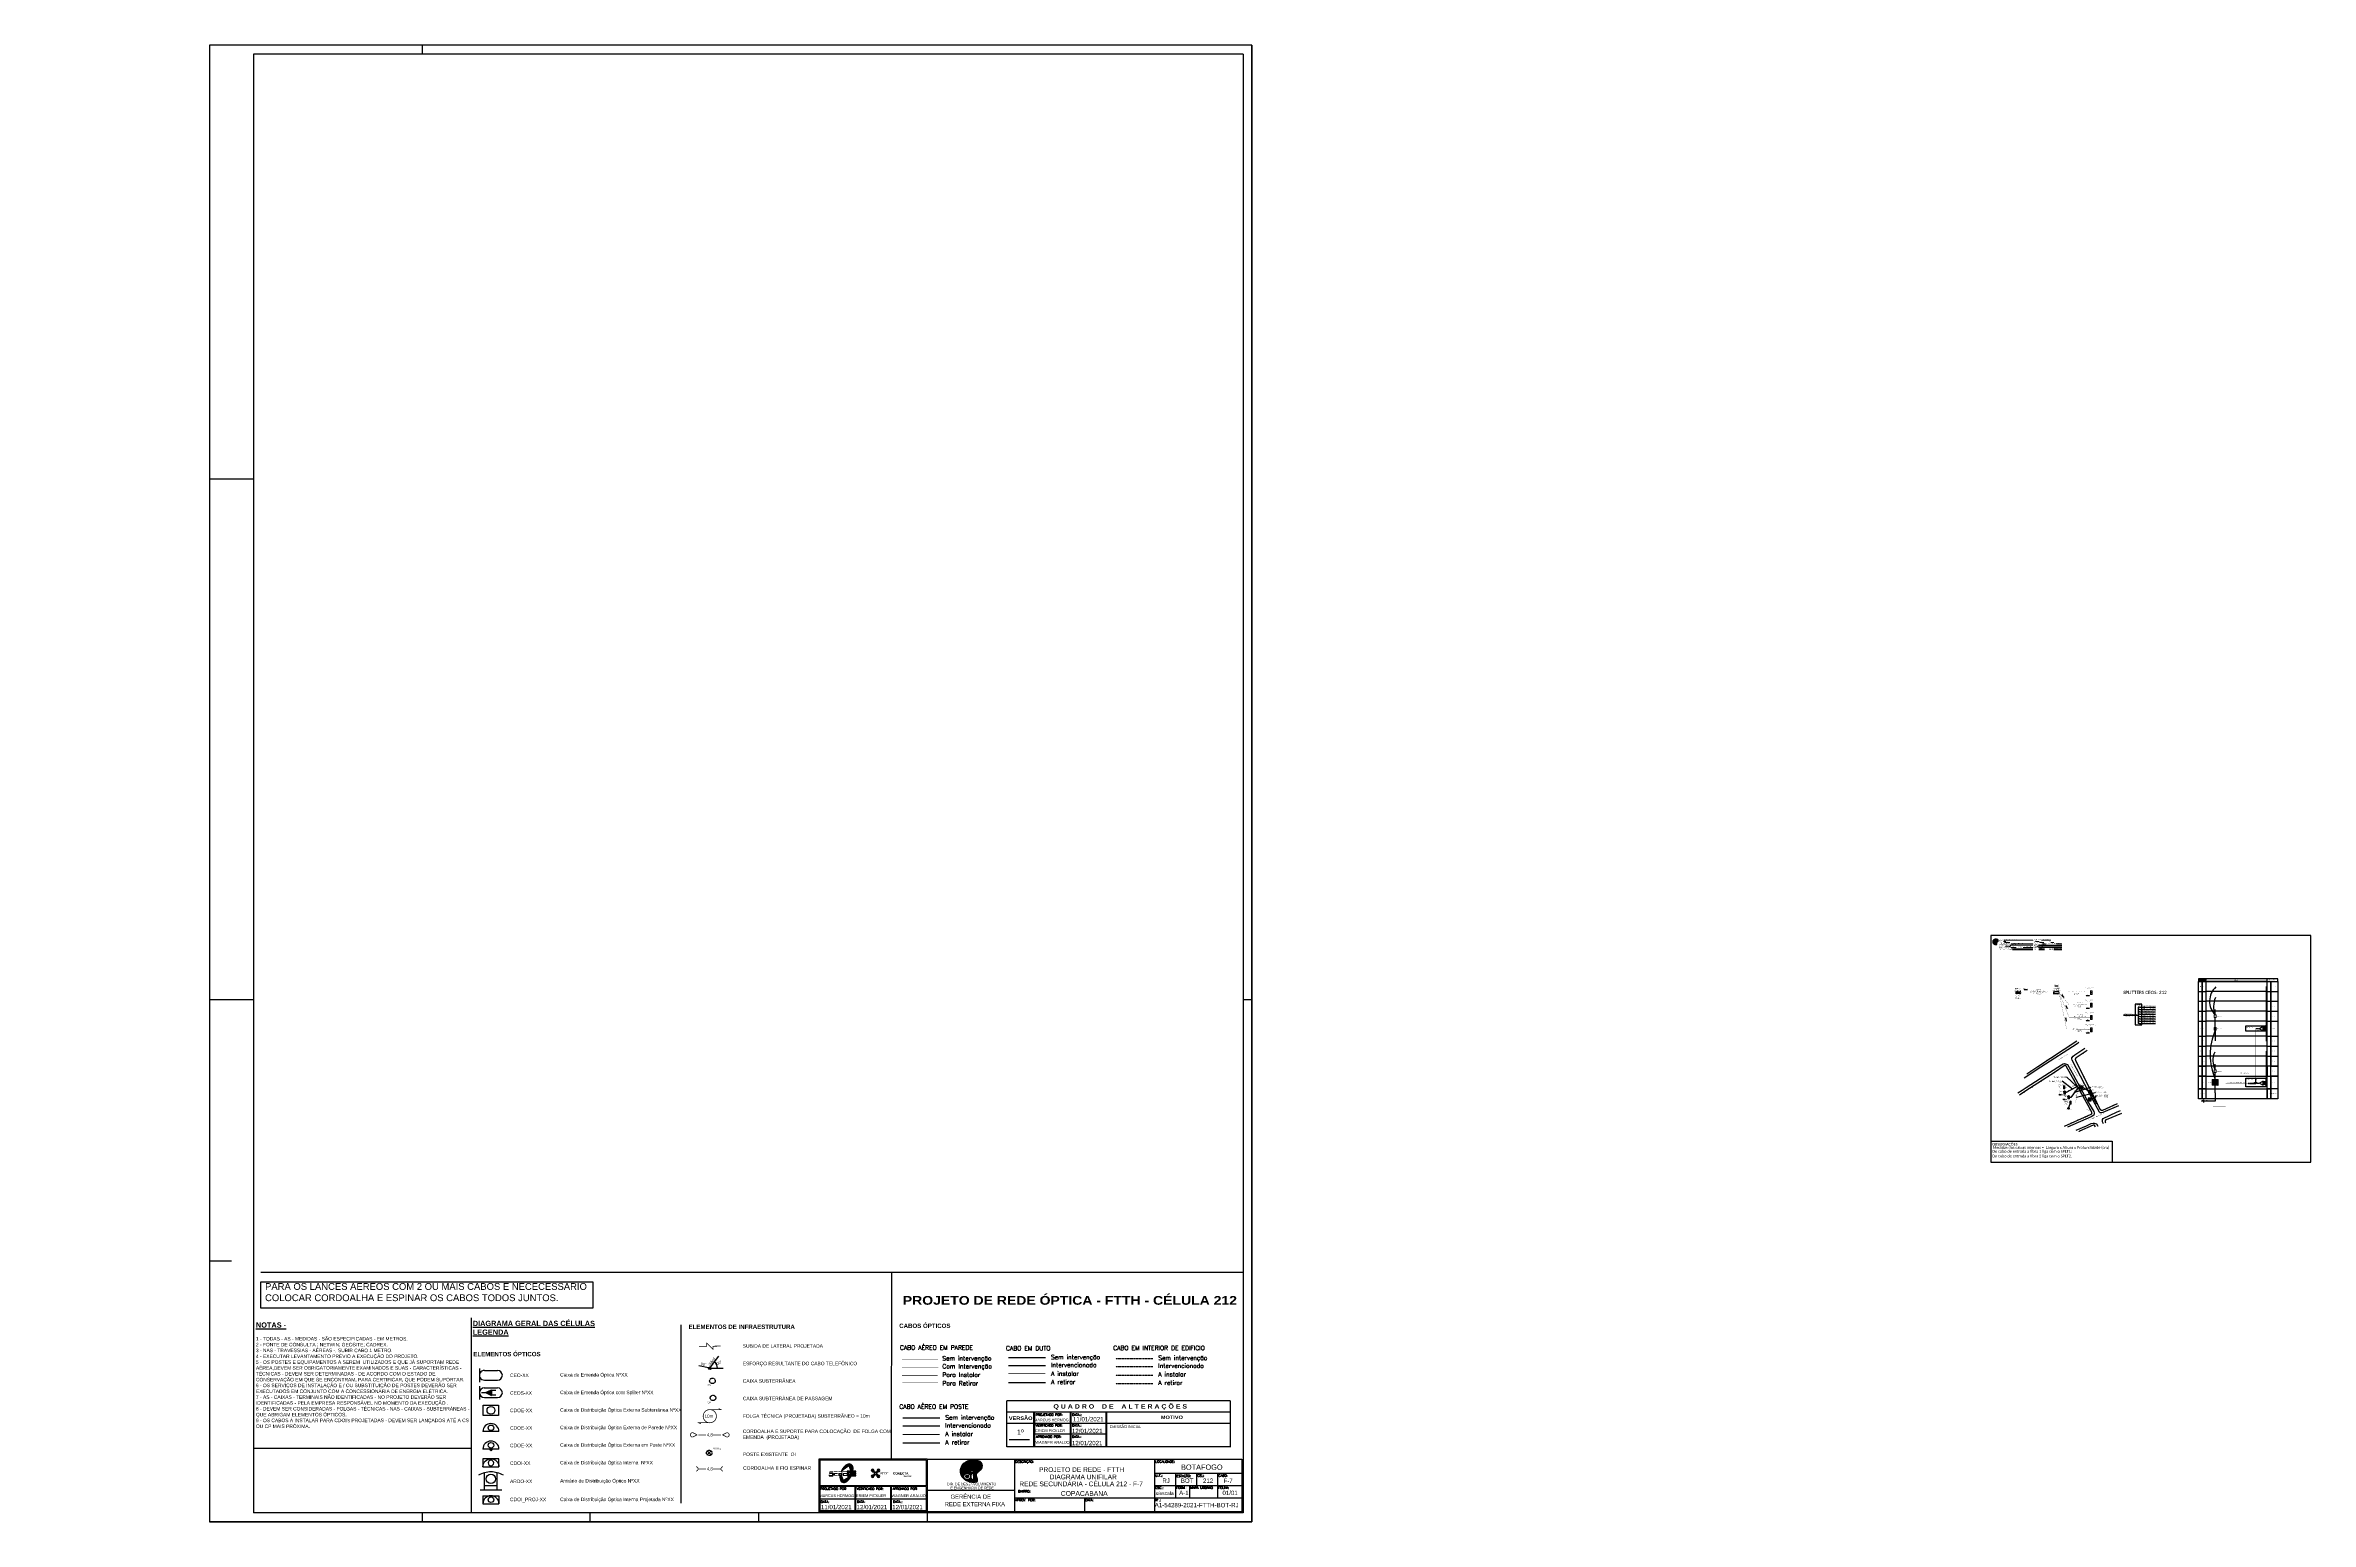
# Paper-space layout 'CDOI-21211' of a CAD drawing. Header units: millimetres. Extents: x 3171 to 9112, y -1687 to 2185.
# The model-space entities are those that its viewports show. They can reach past a viewport. Long polylines and large blocks are cut down to what shows.
import ezdxf
from ezdxf.enums import TextEntityAlignment as Align

# ---------------------------------------------------------------- set-up
doc = ezdxf.new("R2010")
doc.units = ezdxf.units.MM
for name, pattern in [('DIVIDE', [1.25, 0.5, -0.25, 0, -0.25, 0, -0.25]), ('DIVIDE2', [0.625, 0.25, -0.125, 0, -0.125, 0, -0.125]), ('DOT', [0.25, 0, -0.25]), ('PHANTOM2', [1.25, 0.625, -0.125, 0.125, -0.125, 0.125, -0.125])]:
    doc.linetypes.add(name, pattern=pattern)
for name, color, linetype in [('10.0-Cartográfico', 252, 'Continuous'), ('10.1-Caixas Subterrâneas', 5, 'Continuous'), ('20.4-CEOS', 1, 'Continuous'), ('20.5-CEO', 1, 'Continuous'), ('CABO OPTICO EXISTENTE', 5, 'Continuous'), ('CAP a instalar', 1, 'Continuous'), ('CD de instalação futura', 8, 'Continuous'), ('CDO_INTERIOR', 1, 'Continuous'), ('CDO_POSTE', 1, 'Continuous'), ('celulas gpon', 7, 'Continuous'), ('CEO', 1, 'Continuous'), ('CEO1', 1, 'Continuous'), ('CEOS', 1, 'Continuous'), ('Folha', 7, 'Continuous'), ('label_cabos', 7, 'Continuous'), ('Legenda', 1, 'Continuous'), ('ml', 1, 'Continuous'), ('NET-RETIRAR', 54, 'DIVIDE2'), ('Segmento de Logradouro Texto', 238, 'Continuous'), ('SETA', 7, 'Continuous'), ('surveys', 7, 'Continuous'), ('surveys legendas', 7, 'Continuous')]:
    doc.layers.add(name, color=color, linetype=linetype)
for name, color, linetype, lineweight in [("20.0-LEGENDA DOS CDO'S", 1, 'Continuous', 0), ('20.1-CDO_INTERIOR', 1, 'Continuous', 0), ('40.1-ETIQUETAS', 1, 'Continuous', 20)]:
    doc.layers.add(name, color=color, linetype=linetype, lineweight=lineweight)
doc.layers.add('EXTRA', color=50, linetype='Continuous', plot=False)
doc.layers.get('Defpoints').off()
doc.styles.add('ADESK1', font='romans.shx')
doc.styles.add('ARIAL', font='arial.ttf')
doc.styles.add('DIGICADE', font='arial.ttf')
doc.styles.add('HMS', font='', dxfattribs={"height": 0.17})
doc.styles.add('MtXpl_Calibri', font='calibri.ttf')
doc.styles.add('NORMOGRAFO', font='arial.ttf')
doc.styles.add('ROMANS', font='romans.shx')
doc.styles.add('siredit', font='verdana.ttf')
doc.styles.add('WMF-Calibri0', font='calibri.ttf')
doc.styles.add('WMF-Calibri1', font='calibrib.ttf')
doc.styles.get('HMS').set_extended_font_data('Arial Black')
doc.linetypes.add('FENCELINE1', pattern='A,0.25,-0.1,[133,ltypeshp.shx,S=0.1,R=0,X=-0.1,Y=0],-0.1,1', length=1.45)
doc.dimstyles.new('CC', dxfattribs={"dimtxt": 1, "dimasz": 2, "dimexe": 0.18, "dimexo": 0.0625, "dimgap": 0.09, "dimtad": 0, "dimdec": 0, "dimrnd": 1, "dimzin": 0, "dimdsep": 46, "dimtxsty": 'siredit', "dimblk": 'NONE', "dimcen": 0, "dimse1": 1, "dimse2": 1, "dimsd1": 1, "dimsd2": 1, "dimclrt": 7, "dimadec": 0, "dimazin": 0, "dimtfac": 1, "dimtdec": 0, "dimtofl": 0, "dimtmove": 0, "dimatfit": 3, "dimfxl": 0, "dimtolj": 1, "dimtzin": 0, "dimarcsym": 0})

# ---------------------------------------------------------------- blocks, each defined once
blk = doc.blocks.new('OI')
h = blk.add_hatch(color=40)
edge = h.paths.add_edge_path()
edge.add_spline(control_points=[(4.4, -0.7), (3.9, -1), (3.3, -1.5), (2.8, -2.6), (2.9, -3.5), (3.1, -4.3), (3.3, -4.9), (3.4, -5.4), (3.4, -5.9), (3.2, -6.4), (2.5, -6.6), (1.7, -6.6), (0.6, -6.7), (-0.6, -6.4), (-1.6, -6.1), (-2.8, -5.6), (-3.9, -4.8), (-4.9, -3.7), (-5.3, -2.6), (-5.6, -1.9), (-5.8, -1), (-5.7, 0.5), (-5.1, 2), (-4.1, 3), (-3.3, 3.6), (-2.4, 4.2), (-1.4, 4.4), (-0.6, 4.7), (0.8, 4.9), (2.2, 5), (3.8, 4.6), (4.7, 4.2), (5.4, 3.7), (5.8, 3), (6, 2.2), (6, 1.5), (5.7, 0.6), (5.3, 0.1), (4.9, -0.4), (4.5, -0.6), (4.4, -0.7)], knot_values=[0, 0, 0, 0, 1.60434, 2.417191, 3.427595, 4.282808, 4.776746, 5.304182, 5.888771, 6.258406, 6.858137, 7.79129, 8.986195, 10.124242, 11.187857, 12.242908, 13.953784, 15.414161, 16.515391, 17.349188, 17.675853, 19.552021, 21.515531, 22.568638, 23.63245, 24.621084, 25.782718, 26.745347, 27.142653, 29.870543, 31.004649, 31.921532, 32.709589, 33.801391, 34.042471, 35.192333, 35.971461, 36.628871, 37.254359, 37.836911, 37.836911, 37.836911, 37.836911], degree=3, periodic=0)
h.paths.add_polyline_path([(1.1, -0.9, -1), (0, -0.9, -1)], flags=16)
edge = h.paths.add_edge_path(flags=16)
edge.add_ellipse((0.6, -3.6), major_axis=(-0.02, 1.71), ratio=0.361305, start_angle=0, end_angle=360)
h.paths.add_polyline_path([(-0.4, -3.6, -1), (-3.8, -3.6, -1)], flags=16)
edge = h.paths.add_edge_path(flags=0)
edge.add_ellipse((-2.1, -3.6), major_axis=(0, 0.885), ratio=0.758294, start_angle=0, end_angle=360)
at = {"color": 40}
for centre, radius in [((-2.1, -3.6), 1.72), ((0.5, -0.9), 0.587)]:
    blk.add_circle(centre, radius, dxfattribs=at)
blk.add_ellipse((-2.1, -3.6), major_axis=(0, 0.885), ratio=0.758294, start_param=-3.141592653589792, end_param=3.141592653589792, dxfattribs=at)
blk.add_ellipse((0.6, -3.6), major_axis=(-0.02, 1.71), ratio=0.361305, dxfattribs=at)
at = {"color": 40, "start_tangent": (-0.800898, -0.598801), "end_tangent": (-0.800898, -0.598801)}
blk.add_spline([(4.4, -0.7), (3.2, -1.8), (2.9, -2.5), (2.9, -3.5), (3.1, -4.4), (3.3, -4.8), (3.4, -5.4), (3.4, -6), (3.2, -6.3), (2.7, -6.5), (1.7, -6.6), (0.5, -6.6), (-0.6, -6.4), (-1.6, -6.1), (-2.6, -5.7), (-3.9, -4.7), (-4.9, -3.6), (-5.4, -2.6), (-5.6, -1.8), (-5.7, -1.5), (-5.6, 0.4), (-4.8, 2.2), (-4.1, 3), (-3.3, 3.6), (-2.4, 4.1), (-1.3, 4.5), (-0.4, 4.7), (0, 4.8), (2.7, 4.8), (3.8, 4.5), (4.7, 4.2), (5.3, 3.7), (5.9, 2.7), (5.9, 2.5), (5.9, 1.3), (5.7, 0.6), (5.3, 0.1), (4.8, -0.4), (4.4, -0.7)], degree=3, dxfattribs=at)
blk = doc.blocks.new('PDO_PRD')
at = {"color": 1}
blk.add_line((2.5, 0), (-2.5, 0), dxfattribs=at)
blk.add_circle((0, 1.19), 0.862, dxfattribs=at)
blk.add_arc((0, 0), 2.5, 0, 180, dxfattribs=at)
blk = doc.blocks.new('PDO_PST')
at = {"color": 0}
blk.add_line((2.5, 0), (-2.5, 0), dxfattribs=at)
for centre, radius in [((0, 1.19), 0.862), ((0, -0.25), 0.25)]:
    blk.add_circle(centre, radius, dxfattribs=at)
blk.add_arc((0, 0), 2.5, 0, 180, dxfattribs=at)
blk = doc.blocks.new('PDO_EDF')
at = {"color": 1}
for p, q in [((-2.5, 0), (-2.5, 2.5)), ((-2.5, 2.5), (2.5, 2.5)), ((2.5, 0), (-2.5, 0)), ((2.5, 2.5), (2.5, 0))]:
    blk.add_line(p, q, dxfattribs=at)
blk.add_circle((0, 1.19), 0.862, dxfattribs=at)
blk.add_arc((0, 0), 2.5, 0, 180, dxfattribs=at)
blk = doc.blocks.new('PDO_CVP')
at = {"color": 1}
blk.add_lwpolyline([(0, 1.62), (0, -1.62), (-4.72, -1.63), (-4.73, 1.61)], close=True, dxfattribs=at)
blk.add_circle((-2.36, -0.01), 1.21, dxfattribs=at)
blk = doc.blocks.new('LOGOTIPO REDE CONECTA')
h = blk.add_hatch(color=40)
h.dxf.hatch_style = 1
h.paths.add_polyline_path([(2086.7, 1517.1), (2086.3, 1517.1, 0.924122), (2086.5, 1514, -0.371445), (2088.6, 1512.1, -0.414214), (2090, 1513.5, -0.416703), (2088, 1515.6, 0.373404)])
h.paths.add_polyline_path([(2095, 1515.4), (2095, 1515.7, 0.929009), (2092, 1515.6, -0.416703), (2090, 1513.5, -0.414214), (2091.4, 1512, -0.371445), (2093.5, 1514, 0.373557)])
h.paths.add_polyline_path([(2093.5, 1510.1, -0.416703), (2091.4, 1512.1, -0.414214), (2090, 1510.7, -0.371445), (2092, 1508.5, 0.924122), (2095, 1508.4), (2095, 1508.8, 0.373404)])
h.paths.add_polyline_path([(2090, 1510.7, -0.414214), (2088.6, 1512, -0.416703), (2086.5, 1510.1, 0.913444), (2086.3, 1507.1), (2086.7, 1507.1, 0.364971), (2088, 1508.5, -0.371445)])
at = {"color": 40}
for points in [[(2086.5, 1514, -0.370562), (2088.6, 1512.1)], [(2086.5, 1510.1, 0.416703), (2088.6, 1512)], [(2088, 1515.6, 0.416703), (2090, 1513.5)], [(2092, 1515.6, -0.416703), (2090, 1513.5)], [(2093.5, 1514, 0.370562), (2091.4, 1512)], [(2093.5, 1510.1, -0.416703), (2091.4, 1512.1)], [(2088, 1508.5, -0.370562), (2090, 1510.7)], [(2092, 1508.5, 0.370562), (2090, 1510.7)]]:
    blk.add_lwpolyline(points, format="xyb", dxfattribs=at)
blk.add_circle((2090, 1512.1), 1.4, dxfattribs=at)
for centre, start, end in [((2086.5, 1515.6), 1.6038, 267.7221), ((2093.5, 1515.5), 271.6274, 177.7457), ((2086.5, 1508.6), 92.3533, 358.4716), ((2093.5, 1508.6), 182.2779, 88.3962)]:
    blk.add_arc(centre, 1.51, start, end, dxfattribs=at)
at = {"width": 46.358, "attachment_point": 1}
for s, insert, char_height in [('{\\fBankGothic Md BT|b0|i0|c0|p34;REDE }', (2095.9, 1513.3), 2.5), ('{\\fBankGothic Md BT|b1|i0|c0|p34; CONECTA}', (2109.7, 1513.4), 2.7)]:
    blk.add_mtext(s, dxfattribs=dict(at, insert=insert, char_height=char_height))
at = {"color": 40, "insert": (2123.2, 1509.6), "char_height": 1.5, "width": 46.358, "attachment_point": 1}
blk.add_mtext('{\\fBankGothic Md BT|b0|i0|c0|p34;operações }', dxfattribs=at)
blk = doc.blocks.new('DV')
at = {"linetype": 'Continuous'}
blk.add_circle((0, 0), 0.00000275, dxfattribs=at)
blk = doc.blocks.new('CDOI_CT_ESQ')
at = {"layer": '20.1-CDO_INTERIOR', "color": 8, "lineweight": 18}
blk.add_lwpolyline([(-2.12, -2.13), (-2.12, 2.12), (0, 2.12), (0.01, -2.13)], close=True, dxfattribs=at)
blk.add_circle((-1.06, 0), 0.68, dxfattribs=at)
blk.add_arc((0.01, 0), 2.13, 90.02759, 270.02759, dxfattribs=at)
at = {"layer": "20.0-LEGENDA DOS CDO'S", "color": 8, "style": 'ARIAL'}
for tag, p in [('SAP', (-9.3, 0.61)), ('CDO_N', (-9.3, 2.69)), ('SURVEY', (-9.3, 1.6)), ('1:XX', (-9.31, -1.08)), ('UMS', (-9.31, -2.09))]:
    blk.add_attdef(tag, p, '', height=0.8, rotation=359.97241, dxfattribs=at)
blk.add_attdef('FIBRAS_UTILIZADAS', text='', height=0.8, rotation=359.97241, dxfattribs=at).set_placement((-1.59, 2.69), align=Align.CENTER)
blk = doc.blocks.new('Teste  FTTH')
at = {"color": 0, "lineweight": 0, "style": 'ROMANS'}
for tag, p in [('TESTE', (-2.3, -0.29)), ('QTDE', (0.21, -0.29))]:
    blk.add_attdef(tag, p, '', height=0.48, dxfattribs=at)
for tag, p, flags in [('FID', (-2.23, -1.25), 1), ('FATOR', (-2.23, -2.03), 3), ('ID_ATIVIDADE', (-2.23, -2.72), 3)]:
    blk.add_attdef(tag, p, '', height=0.48, dxfattribs=dict(at, flags=flags))
blk = doc.blocks.new('*X22')
at = {"color": 0, "linetype": 'Continuous'}
for p, q in [((-1.25, 0.34099), (-0.49099, 1.1)), ((-1.25, 0.517767), (-0.667767, 1.1)), ((-1.25, 0.694544), (-0.844544, 1.1)), ((-1.25, 0.87132), (-1.02132, 1.1)), ((-1.25, 1.048097), (-1.198097, 1.1)), ((-1.25, 0.164214), (-0.8035, 0.610714)), ((-1.25, -0.012563), (-0.8035, 0.433937)), ((-1.25, -0.18934), (-0.8035, 0.25716)), ((-1.25, -0.366117), (-0.8035, 0.080383)), ((-0.789214, 0.625), (-0.314214, 1.1)), ((-0.612437, 0.625), (-0.137437, 1.1)), ((-0.43566, 0.625), (0.03934, 1.1)), ((-0.258883, 0.625), (0.216117, 1.1)), ((-0.082107, 0.625), (0.392893, 1.1)), ((0.09467, 0.625), (0.56967, 1.1)), ((0.271447, 0.625), (0.746447, 1.1)), ((0.448223, 0.625), (0.923223, 1.1)), ((0.625, 0.625), (1.1, 1.1)), ((0.801777, 0.625), (1.25, 1.073223)), ((0.8035, 0.449947), (1.25, 0.896447)), ((0.8035, 0.27317), (1.25, 0.71967)), ((0.8035, 0.096393), (1.25, 0.542893)), ((0.8035, -0.080383), (1.25, 0.366117)), ((0.8035, -0.25716), (1.25, 0.18934)), ((0.8035, -0.433937), (1.25, 0.012563)), ((-1.25, -0.542893), (-0.8035, -0.096393)), ((-1.25, -0.71967), (-0.8035, -0.27317)), ((-1.25, -0.896447), (-0.8035, -0.449947)), ((-1.25, -1.073223), (-0.801777, -0.625)), ((-1.1, -1.1), (-0.625, -0.625)), ((-0.923223, -1.1), (-0.448223, -0.625)), ((-0.746447, -1.1), (-0.271447, -0.625)), ((-0.56967, -1.1), (-0.09467, -0.625)), ((-0.392893, -1.1), (0.082107, -0.625)), ((-0.216117, -1.1), (0.258883, -0.625)), ((-0.03934, -1.1), (0.43566, -0.625)), ((0.137437, -1.1), (0.612437, -0.625)), ((0.314214, -1.1), (0.789214, -0.625)), ((0.49099, -1.1), (1.25, -0.34099)), ((0.667767, -1.1), (1.25, -0.517767)), ((0.8035, -0.610714), (1.25, -0.164214)), ((0.844544, -1.1), (1.25, -0.694544)), ((1.02132, -1.1), (1.25, -0.87132)), ((1.198097, -1.1), (1.25, -1.048097))]:
    blk.add_line(p, q, dxfattribs=at)
blk = doc.blocks.new('MANHOLE_MQ')
at = {"color": 0, "linetype": 'Continuous'}
for p, q in [((0.0000062, 0.0000057), (-0.0000063, 0.0000057)), ((-0.0000063, 0.0000057), (-0.0000063, -0.0000053)), ((-0.000004, 0.0000033), (0.000004, 0.0000033)), ((-0.000004, -0.0000029), (-0.000004, 0.0000033)), ((0.000004, 0.0000033), (0.000004, -0.0000029)), ((0.0000062, -0.0000053), (0.0000062, 0.0000057)), ((-0.0000063, -0.0000053), (0.0000062, -0.0000053)), ((0.000004, -0.0000029), (-0.000004, -0.0000029)), ((0.000004, -0.0000029), (0.000004, -0.0000029))]:
    blk.add_line(p, q, dxfattribs=at)
at = {"color": 0, "linetype": 'Continuous', "xscale": 5e-06, "yscale": 5e-06, "zscale": 1e-05}
blk.add_blockref('*X22', (0, 0.0000002), dxfattribs=at)
blk = doc.blocks.new('Inst CB DT OCUP CFOA-SM-ASU-120-S-12')
at = {"layer": 'label_cabos', "color": 0, "style": 'siredit'}
for tag, flags, p in [('ID_ATIVIDADE', 3, (1.31, 2.67)), ('FATOR', 1, (11.56, 2.55))]:
    blk.add_attdef(tag, text='', height=1, rotation=359.69001, dxfattribs=dict(at, flags=flags)).set_placement(p, align=Align.MIDDLE_CENTER)
for tag, p in [('TIPO_CABO', (1.26, 0)), ('DESTINO_CABO', (3.13, 1.26)), ('CABO', (4.69, -0.05)), ('/', (7.71, -0.05)), ('LANCE', (10.91, 0)), ('TIPO_CABO', (13.11, 1.24)), ('UND', (15.96, 0)), ('FID', (13.15, -1.41))]:
    blk.add_attdef(tag, text='', height=1, rotation=359.69001, dxfattribs=at).set_placement(p, align=Align.MIDDLE_CENTER)
blk.add_attdef('QTDE', (12.43, -0.47), '', height=1, rotation=359.69001, dxfattribs=at)
blk = doc.blocks.new('_None')
blk = doc.blocks.new('LEGENDA DOS CABOS')
at = {"layer": 'EXTRA', "style": 'siredit'}
for tag, p in [('ID', (4.6, 0.97)), ('XX', (9.03, 0.97))]:
    blk.add_attdef(tag, text='', height=0.48, rotation=359.69001, dxfattribs=at).set_placement(p, align=Align.MIDDLE_CENTER)
at = {"layer": 'Legenda', "color": 7, "style": 'siredit'}
for tag, p in [('TIPO_CABO', (1.31, 0)), ('CABO', (4.69, -0.05)), ('/', (6.81, -0.05)), ('METROS', (10.03, -0.05))]:
    blk.add_attdef(tag, text='', height=0.8, rotation=359.69001, dxfattribs=at).set_placement(p, align=Align.MIDDLE_CENTER)
blk = doc.blocks.new('ETIQUETA_RS5F')
at = {"layer": '40.1-ETIQUETAS', "color": 0, "style": 'siredit'}
blk.add_text('/', height=1.5, dxfattribs=at).set_placement((1.5, -2), align=Align.MIDDLE_RIGHT)
for tag, p in [('ETIQUETA_R_SECUNDARIA', (1.2, 2.1)), ('ETIQUETA_R_PRIMARIA', (1.2, 4.1)), ('F_ATIVAS/F_MORTAS', (1.1, -4.2))]:
    blk.add_attdef(tag, text='', height=1.5, dxfattribs=at).set_placement(p, align=Align.MIDDLE_CENTER)
for tag, p in [('TIPO_CABO', (-6.6, -2.1)), ('CAP_CABO', (0.4, -2.1))]:
    blk.add_attdef(tag, text='', height=1.5, dxfattribs=at).set_placement(p, align=Align.MIDDLE_RIGHT)
for tag, p in [('FUSÃO_1', (0.8, -8.4)), ('FUSÃO_2', (0.8, -10.6)), ('FUSÃO_3', (0.8, -12.9)), ('FUSÃO_4', (0.8, -15.1)), ('FUSÃO_5', (0.8, -17.2))]:
    blk.add_attdef(tag, text='', height=1.5, dxfattribs=at).set_placement(p, align=Align.CENTER)
blk.add_attdef('METROS', text='', height=1.5, dxfattribs=at).set_placement((2.1, -2), align=Align.MIDDLE_LEFT)
blk = doc.blocks.new('CDOI_INT')
at = {"layer": '20.1-CDO_INTERIOR', "color": 0, "lineweight": 18}
blk.add_lwpolyline([(4.2, -4.2), (4.2, 4.2), (0, 4.2), (0, -4.2)], close=True, dxfattribs=at)
blk.add_circle((2.1, 0), 1.36, dxfattribs=at)
blk.add_arc((0, 0), 4.25, 270, 90, dxfattribs=at)
at = {"layer": "20.0-LEGENDA DOS CDO'S", "color": 0, "style": 'ARIAL'}
for tag, p in [('CDO_N', (-0.1, 10.4)), ('SPLITER_1', (21.2, 10.4)), ('SURVEY', (-0.1, 8.2)), ('SAP', (-0.1, 6.2)), ('SPLITER_2', (21.2, 8.7)), ('1:XX', (5.9, -2.2)), ('UMS', (5.9, -4.2))]:
    blk.add_attdef(tag, p, '', height=1.36, dxfattribs=at)
blk.add_attdef('FIBRAS_UTILIZADAS', text='', height=1.36, dxfattribs=at).set_placement((15.3, 10.4), align=Align.CENTER)
blk = doc.blocks.new('CEOS_RP_CT_DRT')
at = {"layer": '20.4-CEOS', "color": 0}
for p, q in [((-4.54, 1.19), (-1.19, 1.19)), ((-1.19, -1.19), (-4.54, -1.19))]:
    blk.add_line(p, q, dxfattribs=at)
for points in [[(-5.73, -1.43), (-5.73, 1.44)], [(-3.79, 0), (-4.59, 0)], [(-2.47, 0.48), (-1.45, 0.48)], [(-2.47, -0.52), (-1.45, -0.52)]]:
    blk.add_lwpolyline(points, dxfattribs=at)
blk.add_lwpolyline([(-3.79, 0, 0, 1.47, 0), (-2.41, 0, 1.47, 1.47, 0)], format="xyseb", dxfattribs=at)
for centre, start, end in [((-4.54, 0), 90, 270), ((-1.19, 0), 270, 90)]:
    blk.add_arc(centre, 1.19, start, end, dxfattribs=at)
at = {"layer": '20.4-CEOS', "color": 7, "style": 'siredit'}
for tag, p in [('Nº_DA_CEOS', (-2.86, 5.6)), ('LOCAL', (-2.86, 4.24)), ('SAP', (-2.86, 2.78)), ('RACIO_SPLITAGEM', (-2.86, -1.88)), ('FIBRAS_SPLITTER', (-2.86, -3.58)), ('FIBRAS_TOP_C', (-2.86, -5.08)), ('RESERVA_FINAIS', (-2.86, -6.39))]:
    blk.add_attdef(tag, text='', height=1.01, dxfattribs=at).set_placement(p, align=Align.TOP_CENTER)
blk = doc.blocks.new('A$C415C251F')
at = {"color": 3}
blk.add_point((0, 0), dxfattribs=at)
blk = doc.blocks.new('SPLT_1-8_SC-APC')
at = {"color": 1, "lineweight": 0}
blk.add_lwpolyline([(-17, -7.5), (-19.3, -7.5)], dxfattribs=at)
at = {"color": 1}
blk.add_lwpolyline([(-7.4, -2.1), (-17, -7.5), (-7.4, -13), (-7.4, -2.1)], dxfattribs=at)
at = {"color": 3, "lineweight": 0}
for points in [[(-3, -3.5), (-7.4, -3.5)], [(-7.4, -4.7), (-3, -4.7)], [(-7.4, -5.8), (-3, -5.8)], [(-7.4, -7), (-3, -7)], [(-7.4, -8.1), (-3, -8.1)], [(-7.4, -9.3), (-3, -9.3)], [(-7.4, -10.4), (-3, -10.4)], [(-7.4, -11.6), (-3, -11.6)], [(-2.4, -3), (-2.4, -4)], [(-2.4, -3), (0, -3)], [(-2.4, -4), (0, -4)], [(-2.4, -4.2), (-2.4, -5.2)], [(-2.4, -4.2), (0, -4.2)], [(-2.4, -5.2), (0, -5.2)], [(-2.4, -5.3), (-2.4, -6.3)], [(-2.4, -5.3), (0, -5.3)], [(-2.4, -6.3), (0, -6.3)], [(-2.4, -6.5), (-2.4, -7.5)], [(-2.4, -6.5), (0, -6.5)], [(-2.4, -7.5), (0, -7.5)], [(-2.4, -7.6), (-2.4, -8.6)], [(-2.4, -7.6), (0, -7.6)], [(-2.4, -8.6), (0, -8.6)], [(-2.4, -8.8), (-2.4, -9.8)], [(-2.4, -8.8), (0, -8.8)], [(-2.4, -9.8), (0, -9.8)], [(-2.4, -9.9), (-2.4, -10.9)], [(-2.4, -9.9), (0, -9.9)], [(-2.4, -10.9), (0, -10.9)], [(-2.4, -11.1), (-2.4, -12.1)], [(-2.4, -11.1), (0, -11.1)], [(-2.4, -12.1), (0, -12.1)]]:
    blk.add_lwpolyline(points, dxfattribs=at)
for points in [[(-3, -3.2), (-2.4, -3.2), (-2.4, -3.8), (-3, -3.8)], [(-3, -4.4), (-2.4, -4.4), (-2.4, -5), (-3, -5)], [(-3, -5.5), (-2.4, -5.5), (-2.4, -6.1), (-3, -6.1)], [(-3, -6.7), (-2.4, -6.7), (-2.4, -7.3), (-3, -7.3)], [(-3, -7.8), (-2.4, -7.8), (-2.4, -8.4), (-3, -8.4)], [(-3, -9), (-2.4, -9), (-2.4, -9.6), (-3, -9.6)], [(-3, -10.1), (-2.4, -10.1), (-2.4, -10.7), (-3, -10.7)], [(-3, -11.3), (-2.4, -11.3), (-2.4, -11.9), (-3, -11.9)]]:
    blk.add_lwpolyline(points, close=True, dxfattribs=at)
at = {"color": 1, "style": 'ARIAL'}
for s, height, p in [('1:8', 2, (-13.9, -8.4)), ('S1', 0.75, (-8.7, -3.8)), ('S2', 0.75, (-8.7, -5)), ('S3', 0.75, (-8.7, -6.2)), ('S4', 0.75, (-8.7, -7.4)), ('S5', 0.75, (-8.7, -8.6)), ('S6', 0.75, (-8.7, -9.7)), ('S7', 0.75, (-8.7, -10.8)), ('S8', 0.75, (-8.7, -11.9))]:
    blk.add_text(s, height=height, dxfattribs=at).set_placement(p)
blk = doc.blocks.new('SURVEY_SURVEY')
for p, q in [((0, 0.0000127), (-0.0000126, 0.000009)), ((-0.0000126, 0.000009), (-0.0000086, 0.000009)), ((-0.0000086, 0), (-0.0000086, 0.000009)), ((0, 0.0000127), (0.0000126, 0.000009)), ((0.0000084, 0.0000132), (0.0000098, 0.0000132)), ((0.0000084, 0.0000103), (0.0000084, 0.0000132)), ((0.0000126, 0.000009), (0.0000086, 0.000009)), ((0.0000086, 0.000009), (0.0000086, 0)), ((0.0000098, 0.0000132), (0.0000098, 0.0000099)), ((0.0000086, 0), (-0.0000086, 0))]:
    blk.add_line(p, q)
at = {"ltscale": 6}
blk.add_circle((0, 0.0000045), 0.0000000477, dxfattribs=at)

msp = doc.modelspace()

# ---------------------------------------------------------------- hatches: boundary and pattern name
h = msp.add_hatch()
h.set_pattern_fill('ANSI31', color=1, scale=10)
h.set_pattern_definition([(45, (-3855.0366, -1927.7276), (-0.88388348, 0.88388348), [])])
h.paths.add_polyline_path([(8337.8, -144.7), (8332.5, -144.7), (8332.5, -151.6), (8337.8, -151.6)])
h = msp.add_hatch(color=3)
h.dxf.hatch_style = 1
edge = h.paths.add_edge_path()
edge.add_arc((8448.9, -148.1), 0.205, 0, 360)
h = msp.add_hatch()
h.set_pattern_fill('ANSI31', color=1, scale=12, style=0)
h.set_pattern_definition([(45, (7593.9623, -758.2838), (-1.0606602, 1.0606602), [])])
h.paths.add_polyline_path([(8342.7, -281), (8327.5, -281), (8327.5, -296.2), (8342.7, -296.2)])
h.paths.add_polyline_path([(8332.3, -290.1), (8338.8, -290.1), (8338.8, -286.1), (8332.3, -286.1)], flags=9)
h = msp.add_hatch(color=3)
h.dxf.hatch_style = 1
edge = h.paths.add_edge_path()
edge.add_arc((8434.6, -291.8), 0.256, 0, 360)
h = msp.add_hatch(color=3)
h.dxf.hatch_style = 1
edge = h.paths.add_edge_path()
edge.add_arc((8448.9, -290.8), 0.256, 0, 360)

# ---------------------------------------------------------------- linework, layer by layer
at = {"color": 0}
for p, q in [((8291.7, -23.9), (8301, -23.9)), ((8291.7, -50.1), (8291.7, -23.9)), ((8291.7, -23.9), (8301, -23.9)), ((8301, -23.9), (8301, -50.1)), ((8301, -23.9), (8310.2, -23.9)), ((8301, -50.1), (8301, -23.9)), ((8301, -23.9), (8310.2, -23.9)), ((8471.4, -23.9), (8310.2, -23.9)), ((8310.2, -23.9), (8310.2, -50.1)), ((8471.4, -23.9), (8310.2, -23.9)), ((8471.4, -23.9), (8480.7, -23.9)), ((8471.4, -50.1), (8471.4, -23.9)), ((8471.4, -23.9), (8480.7, -23.9)), ((8480.7, -23.9), (8499.2, -23.9)), ((8480.7, -50.1), (8480.7, -23.9)), ((8480.7, -23.9), (8480.7, -50.1)), ((8480.7, -23.9), (8499.2, -23.9)), ((8499.2, -23.9), (8499.2, -50.1)), ((8291.7, -50.1), (8301, -50.1)), ((8291.7, -76.3), (8291.7, -50.1)), ((8301, -50.1), (8301, -76.3)), ((8301, -50.1), (8310.2, -50.1)), ((8301, -76.3), (8301, -50.1)), ((8471.4, -50.1), (8310.2, -50.1)), ((8310.2, -50.1), (8310.2, -76.3)), ((8471.4, -50.1), (8480.7, -50.1)), ((8471.4, -76.3), (8471.4, -50.1)), ((8480.7, -50.1), (8499.2, -50.1)), ((8480.7, -76.3), (8480.7, -50.1)), ((8480.7, -50.1), (8480.7, -76.3)), ((8499.2, -50.1), (8499.2, -76.3)), ((8291.7, -76.3), (8301, -76.3)), ((8291.7, -102.5), (8291.7, -76.3)), ((8301, -76.3), (8301, -102.5)), ((8301, -76.3), (8310.2, -76.3)), ((8301, -102.5), (8301, -76.3)), ((8471.4, -76.3), (8310.2, -76.3)), ((8310.2, -76.3), (8310.2, -102.5)), ((8471.4, -76.3), (8480.7, -76.3)), ((8471.4, -102.5), (8471.4, -76.3)), ((8480.7, -76.3), (8499.2, -76.3)), ((8480.7, -102.5), (8480.7, -76.3)), ((8480.7, -76.3), (8480.7, -102.5)), ((8499.2, -76.3), (8499.2, -102.5)), ((8291.7, -102.5), (8301, -102.5)), ((8291.7, -128.7), (8291.7, -102.5)), ((8301, -102.5), (8301, -128.7)), ((8301, -102.5), (8310.2, -102.5)), ((8301, -128.7), (8301, -102.5)), ((8471.4, -102.5), (8310.2, -102.5)), ((8310.2, -102.5), (8310.2, -128.7)), ((8471.4, -102.5), (8480.7, -102.5)), ((8471.4, -128.7), (8471.4, -102.5)), ((8480.7, -102.5), (8499.2, -102.5)), ((8480.7, -128.7), (8480.7, -102.5)), ((8480.7, -102.5), (8480.7, -128.7)), ((8499.2, -102.5), (8499.2, -128.7)), ((8291.7, -128.7), (8301, -128.7)), ((8291.7, -167.4), (8291.7, -128.7)), ((8301, -128.7), (8301, -167.4)), ((8301, -128.7), (8310.2, -128.7)), ((8301, -167.4), (8301, -128.7)), ((8471.4, -128.7), (8310.2, -128.7)), ((8310.2, -128.7), (8310.2, -167.4)), ((8471.4, -128.7), (8480.7, -128.7)), ((8471.4, -167.4), (8471.4, -128.7)), ((8480.7, -128.7), (8499.2, -128.7)), ((8480.7, -167.4), (8480.7, -128.7)), ((8480.7, -128.7), (8480.7, -167.4)), ((8499.2, -128.7), (8499.2, -167.4)), ((8291.7, -167.4), (8301, -167.4)), ((8291.7, -193.6), (8291.7, -167.4)), ((8301, -167.4), (8301, -193.6)), ((8301, -167.4), (8310.2, -167.4)), ((8301, -193.6), (8301, -167.4)), ((8471.4, -167.4), (8310.2, -167.4)), ((8310.2, -167.4), (8310.2, -193.6)), ((8471.4, -167.4), (8480.7, -167.4)), ((8471.4, -193.6), (8471.4, -167.4)), ((8480.7, -167.4), (8499.2, -167.4)), ((8480.7, -193.6), (8480.7, -167.4)), ((8480.7, -167.4), (8480.7, -193.6)), ((8499.2, -167.4), (8499.2, -193.6)), ((8291.7, -193.6), (8301, -193.6)), ((8291.7, -219.8), (8291.7, -193.6)), ((8301, -193.6), (8301, -219.8)), ((8301, -193.6), (8310.2, -193.6)), ((8301, -219.8), (8301, -193.6)), ((8471.4, -193.6), (8310.2, -193.6)), ((8310.2, -193.6), (8310.2, -219.8)), ((8471.4, -193.6), (8480.7, -193.6)), ((8471.4, -219.8), (8471.4, -193.6)), ((8480.7, -193.6), (8499.2, -193.6)), ((8480.7, -219.8), (8480.7, -193.6)), ((8480.7, -193.6), (8480.7, -219.8)), ((8499.2, -193.6), (8499.2, -219.8)), ((8471.4, -219.8), (8310.2, -219.8)), ((8471.4, -246), (8310.2, -246)), ((8471.4, -246), (8471.4, -272.2)), ((8310.2, -272.2), (8471.4, -272.2)), ((8310.2, -305.7), (8471.4, -305.7)), ((8471.4, -305.7), (8471.4, -331.9)), ((8480.7, -331.9), (8480.7, -305.7)), ((8499.2, -305.7), (8499.2, -331.9)), ((8471.4, -331.9), (8310.2, -331.9)), ((8499.2, -331.9), (8480.7, -331.9))]:
    msp.add_line(p, q, dxfattribs=at)
at = {"color": 7, "linetype": 'Continuous'}
for p, q in [((8133.3, -91.4), (8133.3, -134.8)), ((8136.8, -91.4), (8133.3, -91.4)), ((8136.8, -97.7), (8133.3, -97.7)), ((8136.8, -103.9), (8133.3, -103.9)), ((8129.6, -112.8), (8133.3, -112.8)), ((8136.8, -110.1), (8133.3, -110.1)), ((8136.8, -116.3), (8133.3, -116.3)), ((8136.8, -122.4), (8133.3, -122.4)), ((8136.8, -128.6), (8133.3, -128.6)), ((8136.8, -134.8), (8133.3, -134.8))]:
    msp.add_line(p, q, dxfattribs=at)
at = {"color": 10, "linetype": 'Continuous'}
for p, q in [((8136.8, -91.4), (8178.2, -91.4)), ((8136.8, -97.7), (8178.2, -97.7)), ((8136.8, -103.9), (8178.2, -103.9)), ((8136.8, -110.1), (8178.2, -110.1)), ((8136.8, -116.3), (8178.2, -116.3)), ((8136.8, -122.4), (8178.2, -122.4)), ((8136.8, -128.6), (8178.2, -128.6)), ((8136.8, -134.8), (8178.2, -134.8))]:
    msp.add_line(p, q, dxfattribs=at)
at = {"color": 1, "linetype": 'Continuous', "lineweight": 60}
msp.add_line((8129.6, -112.8), (8094.9, -112.9), dxfattribs=at)
at = {"color": 5}
for p, q in [((8441.6, -291.8), (8441.6, -282)), ((8441.6, -290.8), (8441.6, -290.8))]:
    msp.add_line(p, q, dxfattribs=at)
at = {"color": 3}
for p, q in [((8422.5, -290.8), (8424.3, -290.8)), ((8426.3, -290.8), (8439.5, -290.8)), ((8443.7, -290.8), (8448.9, -290.8))]:
    msp.add_line(p, q, dxfattribs=at)
for points in [[(7747, -498), (8585.6, -498), (8585.6, 96), (7747, 96), (7747, -498)], [(8301, -23.9), (8301, -20.6)], [(8310.2, -23.9), (8499.2, -23.9), (8499.2, -17.3), (8310.2, -17.3), (8310.2, -17.3), (8310.2, -20.6)], [(8471.4, -23.9), (8471.4, -17.3)], [(7747, -443), (8064.7, -443)]]:
    msp.add_lwpolyline(points)
at = {"color": 7, "lineweight": 0}
for points in [[(7780.5, 84), (7856.5, 84)], [(7879.3, 84.5), (7904.4, 84.5)], [(7780, 80.7), (7786.5, 80.7)], [(7782.6, 77.6), (7796.6, 77.6)], [(7797.8, 71.3), (7856.5, 71.3)], [(7801.2, 74.4), (7856.5, 74.4)], [(7864.3, 80.7), (7873.7, 80.7)], [(7871.4, 71.3), (7932.7, 71.3)], [(7874.3, 77.6), (7885.9, 77.6)], [(7881.9, 74.4), (7888.8, 74.4)], [(7904.2, 77.6), (7911.9, 77.6)], [(7919.1, 74.4), (7932.6, 74.4)], [(7785, 68.2), (7798.9, 68.2)], [(7799.5, 65.3), (7813.4, 65.3)], [(7801.2, 61.7), (7856.5, 61.7)], [(7803.7, 58.5), (7856.5, 58.5)], [(7831.8, 65.3), (7856.3, 65.3)], [(7832.3, 65.3), (7856.5, 65.3)], [(7867.4, 68), (7932.7, 68)], [(7871.7, 64.8), (7932.7, 64.8)], [(7872.3, 61.7), (7887.1, 61.7)], [(7872.3, 58.5), (7887.1, 58.5)], [(7911.9, 61.7), (7932.7, 61.7)], [(7911.9, 58.5), (7932.7, 58.5)]]:
    msp.add_lwpolyline(points, dxfattribs=at)
for points in [[(8291.7, -20.6), (8310.2, -20.6), (8310.2, -17.3), (8291.7, -17.3)], [(8291.7, -23.9), (8310.2, -23.9), (8310.2, -20.6), (8291.7, -20.6)]]:
    msp.add_lwpolyline(points, close=True)
at = {"color": 8}
for points, const_width in [([(7914, -35.4, 1), (7915, -35.4, 1)], 0.999), ([(7996.3, -61.3, 1), (7997.3, -61.3, 1)], 1), ([(7942.3, -119.8, 1), (7942.5, -120.8, 1)], 1), ([(7996.3, -158.9, 1), (7997.3, -158.9, 1)], 1)]:
    msp.add_lwpolyline(points, format="xyb", close=True, dxfattribs=dict(at, const_width=const_width))
at = {"color": 3}
for points in [[(8471.4, -180.5), (8469.7, -180.5), (8469.7, -149.5), (8468.2, -148), (8469.7, -146.5), (8469.7, -37), (8471.4, -37)], [(8471.4, -300.3), (8469.7, -300.3), (8469.7, -292.2), (8468.2, -290.7), (8469.7, -289.2), (8469.7, -206.7), (8471.4, -206.7)], [(8439.5, -290.8), (8438.5, -289.5), (8444.7, -289.5), (8443.7, -290.8)]]:
    msp.add_lwpolyline(points, dxfattribs=at)
for points, const_width in [([(7833.5, -45.6, 1), (7834.5, -45.6, 1)], 0.999), ([(7932.4, -59.4, 1), (7933, -60.2, 1)], 1), ([(7943.4, -87.4, 1), (7943.7, -88.3, 1)], 1), ([(7996.3, -93.8, 1), (7997.3, -93.8, 1)], 1), ([(7996.3, -126.4, 1), (7997.3, -126.4, 1)], 1)]:
    msp.add_lwpolyline(points, format="xyb", close=True, dxfattribs=dict(const_width=const_width))
at = {"color": 7}
msp.add_lwpolyline([(8125.3, -137.6), (8142.6, -137.6), (8142.6, -84), (8125.3, -84)], close=True, dxfattribs=at)
at = {"lineweight": 0}
for points in [[(8332.5, -111.9), (8337.8, -111.9), (8337.8, -118.8), (8332.5, -118.8)], [(8332.5, -256.1), (8337.8, -256.1), (8337.8, -263), (8332.5, -263)]]:
    msp.add_lwpolyline(points, close=True, dxfattribs=at)
at = {"color": 1, "lineweight": 0}
for points in [[(8332.5, -144.7), (8337.8, -144.7), (8337.8, -151.6), (8332.5, -151.6)], [(8327.5, -281), (8342.7, -281), (8342.7, -296.2), (8327.5, -296.2)]]:
    msp.add_lwpolyline(points, close=True, dxfattribs=at)
at = {"color": 1}
for points in [[(8415.1, -140.6), (8468.2, -140.6), (8468.2, -154.9), (8415.1, -154.9)], [(8415.1, -278.2), (8468.2, -278.2), (8468.2, -300.2), (8415.1, -300.2)]]:
    msp.add_lwpolyline(points, close=True, dxfattribs=at)
at = {"color": 5, "const_width": 1}
msp.add_lwpolyline([(8441.6, -279.5), (8441.6, -148.1)], dxfattribs=at)
at = {"color": 5}
for points in [[(8448.7, -148.1), (8441.6, -148.1)], [(8440.1, -279.5), (8443.1, -279.5)], [(8441.6, -280.7), (8441.6, -279.5)], [(8434.6, -291.8), (8441.6, -291.8)]]:
    msp.add_lwpolyline(points, dxfattribs=at)
at = {"color": 0}
for points in [[(8291.7, -219.8), (8301, -219.8), (8301, -246), (8291.7, -246)], [(8301, -219.8), (8310.2, -219.8), (8310.2, -246), (8301, -246)], [(8471.4, -219.8), (8480.7, -219.8), (8480.7, -246), (8471.4, -246)], [(8480.7, -219.8), (8499.2, -219.8), (8499.2, -246), (8480.7, -246)], [(8291.7, -246), (8301, -246), (8301, -272.2), (8291.7, -272.2)], [(8301, -246), (8310.2, -246), (8310.2, -272.2), (8301, -272.2)], [(8480.7, -246), (8499.2, -246), (8499.2, -272.2), (8480.7, -272.2)], [(8291.7, -272.2), (8301, -272.2), (8301, -305.7), (8291.7, -305.7)], [(8301, -272.2), (8310.2, -272.2), (8310.2, -305.7), (8301, -305.7)], [(8471.4, -272.2), (8480.7, -272.2), (8480.7, -305.7), (8471.4, -305.7)], [(8480.7, -272.2), (8499.2, -272.2), (8499.2, -305.7), (8480.7, -305.7)], [(8291.7, -305.7), (8301, -305.7), (8301, -331.9), (8291.7, -331.9)], [(8301, -305.7), (8310.2, -305.7), (8310.2, -331.9), (8301, -331.9)], [(8471.4, -305.7), (8480.7, -305.7), (8480.7, -331.9), (8471.4, -331.9)]]:
    msp.add_lwpolyline(points, close=True, dxfattribs=at)
at = {"color": 1}
for points, const_width in [([(8362.6, -291.3), (8362.6, -352), (8329.7, -352)], 0.8), ([(8362.6, -291.3), (8422.5, -291.3)], 1)]:
    msp.add_lwpolyline(points, dxfattribs=dict(at, const_width=const_width))
msp.add_lwpolyline([(8422.5, -289.9), (8422.5, -292.6)], dxfattribs=at)
at = {"color": 2}
for points in [[(8422.5, -291.8), (8424.3, -291.8)], [(8426.3, -291.8), (8434.6, -291.8)]]:
    msp.add_lwpolyline(points, dxfattribs=at)
at = {"linetype": 'Continuous'}
msp.add_lwpolyline([(8064.7, -443), (8064.7, -498)], dxfattribs=at)
at = {"color": 3}
for centre, radius in [((8448.9, -148.1), 0.205), ((8434.6, -291.8), 0.256), ((8448.9, -290.8), 0.256)]:
    msp.add_circle(centre, radius, dxfattribs=at)
at = {"layer": '10.0-Cartográfico'}
for points in [[(7977.5, -184.2), (7972.8, -187.4), (7877.6, -249), (7834.2, -278.1)], [(7840.8, -266.6), (7870.1, -247.5), (7972.7, -179.7)], [(7967, -217), (7993.5, -199.5)], [(7999.4, -205), (7970.5, -224.3), (7970.1, -224.6), (7969.7, -225), (7969.3, -225.4), (7969, -225.8), (7968.7, -226.3), (7968.5, -226.8), (7968.4, -227.3), (7968.3, -227.8), (7968.3, -228.3), (7968.3, -228.8), (7968.4, -229.4), (7968.5, -229.9), (7968.8, -230.4)], [(8015.1, -336.1), (7959.7, -230.9), (7958.8, -227.5), (7959.6, -224.6), (7962.4, -220.1), (7967, -217)], [(7968.8, -230.4), (7985.5, -264.3), (8021.9, -336.7)], [(7828.9, -308.9), (7839.6, -301.9), (7863.8, -286.8), (7900.5, -263.2), (7932.2, -242.6), (7936.8, -240.4), (7940, -239), (7942.5, -239.8), (7947.7, -242.4), (7963.4, -270.3), (7998.6, -334.6)], [(7993.1, -334), (7944.6, -246.6), (7944.5, -246.4), (7944.3, -246.1), (7944.1, -245.9), (7943.8, -245.6), (7943.5, -245.4), (7943.2, -245.2), (7942.9, -245.1), (7942.5, -244.9), (7942.1, -244.8), (7941.8, -244.8), (7941.4, -244.8), (7941, -244.8), (7940.6, -244.8), (7940.3, -245), (7939.9, -245.1), (7939.6, -245.2), (7939.3, -245.4), (7913.4, -263.1), (7913.3, -263.2), (7838.9, -311.2)], [(7817.8, -316), (7828.9, -308.9)], [(7838.9, -311.2), (7822.1, -322)], [(7940.3, -403.6), (8010.1, -371.9), (8010.4, -371.7), (8010.7, -371.5), (8011, -371.3), (8011.3, -371), (8011.5, -370.7), (8011.7, -370.4), (8011.8, -370.1), (8011.9, -369.8), (8012, -369.4), (8012.1, -369.1), (8012.1, -368.7), (8012, -368.4), (8011.9, -368.1), (8011.8, -367.7), (8011.7, -367.4), (7993.1, -334)], [(7998.6, -334.6), (8002.9, -342.4), (8016.5, -365.2), (8017.5, -368.6), (8017.7, -371.4), (8017.2, -375), (8010.2, -379), (7948.2, -406.2)], [(8081.3, -350), (8040.9, -368.1), (8037, -368.4), (8033.7, -368.4), (8031.3, -367), (8015.1, -336.1)], [(8021.9, -336.7), (8024.1, -341.1), (8033, -359), (8033.3, -359.5), (8033.6, -359.9), (8034, -360.3), (8034.4, -360.7), (8034.8, -361), (8035.3, -361.3), (8035.8, -361.5), (8036.4, -361.7), (8036.9, -361.8), (8037.5, -361.9), (8038, -361.9), (8038.6, -361.9), (8039.2, -361.8), (8039.7, -361.7), (8040.3, -361.4), (8078.9, -344.1)], [(8042.1, -397.6), (8039.2, -392.4), (8039.8, -388.3), (8040, -385.9), (8041.3, -383.3), (8076.6, -366.9), (8086.6, -362.8)], [(8089.6, -370.1), (8049.4, -386.8), (8048.9, -387), (8048.4, -387.3), (8048, -387.7), (8047.6, -388.1), (8047.2, -388.5), (8046.9, -388.9), (8046.7, -389.4), (8046.5, -389.9), (8046.4, -390.4), (8046.3, -390.9), (8046.3, -391.5), (8046.3, -392), (8046.5, -392.5), (8046.6, -393), (8046.8, -393.4)], [(7970.9, -413.8), (7997.6, -402.4), (8009.9, -397), (8014.9, -395.8), (8018.1, -395.8), (8023.6, -397.2), (8027.1, -403.4)], [(8046.8, -393.4), (8047.8, -395.4)], [(8021.2, -405.7), (8019.5, -402.5), (8019.3, -402.2), (8019.1, -401.9), (8018.8, -401.7), (8018.5, -401.4), (8018.2, -401.2), (8017.9, -401.1), (8017.6, -400.9), (8017.2, -400.8), (8016.8, -400.7), (8016.5, -400.7), (8016.1, -400.7), (8015.7, -400.7), (8015.3, -400.8), (8015, -400.9), (8014.7, -401), (7979.3, -416.6)]]:
    msp.add_lwpolyline(points, dxfattribs=at)
at = {"layer": '20.1-CDO_INTERIOR', "color": 0, "lineweight": 18}
for points in [[(7938.4, -319.9), (7938.4, -312.1), (7942.3, -312.1), (7942.3, -319.9)], [(7948.8, -332.2), (7948.8, -324.3), (7952.7, -324.3), (7952.7, -332.2)]]:
    msp.add_lwpolyline(points, close=True, dxfattribs=at)
at = {"layer": '20.1-CDO_INTERIOR', "color": 1, "lineweight": 18}
msp.add_lwpolyline([(7953.8, -346.1), (7953.8, -338.3), (7957.7, -338.3), (7957.7, -346.1)], close=True, dxfattribs=at)
at = {"layer": '20.1-CDO_INTERIOR', "color": 0, "lineweight": 18}
for centre in [(7940.3, -316), (7950.8, -328.2)]:
    msp.add_circle(centre, 1.26, dxfattribs=at)
at = {"layer": '20.1-CDO_INTERIOR', "color": 1, "lineweight": 18}
msp.add_circle((7955.8, -342.2), 1.26, dxfattribs=at)
at = {"layer": '20.1-CDO_INTERIOR', "color": 0, "lineweight": 18}
for centre in [(7942.3, -316), (7952.7, -328.2)]:
    msp.add_arc(centre, 3.93, 90.0276, 270.0276, dxfattribs=at)
at = {"layer": '20.1-CDO_INTERIOR', "color": 1, "lineweight": 18}
msp.add_arc((7957.7, -342.2), 3.93, 90.0276, 270.0276, dxfattribs=at)
at = {"layer": '20.5-CEO', "color": 5}
for p, q in [((7980.2, -300), (7986.4, -300)), ((7986.4, -304.4), (7980.2, -304.4))]:
    msp.add_line(p, q, dxfattribs=at)
msp.add_lwpolyline([(7988.6, -304.8), (7988.6, -299.5)], dxfattribs=at)
for centre, start, end in [((7980.2, -302.2), 90, 270), ((7986.4, -302.2), 270, 90)]:
    msp.add_arc(centre, 2.21, start, end, dxfattribs=at)
at = {"layer": 'CAP a instalar', "color": 5, "linetype": 'Continuous'}
for p, q in [((7911.9, -57.1), (7911.9, -50.2)), ((7914.8, -50.8), (7922.7, -50.8)), ((7922.7, -56.5), (7914.8, -56.5))]:
    msp.add_line(p, q, dxfattribs=at)
at = {"layer": 'CAP a instalar', "color": 0, "ltscale": 5}
for p, q in [((7970.4, -301.7), (7942.3, -316)), ((7978, -302.2), (7970.4, -301.7)), ((7978, -302.2), (7973.5, -306.1)), ((7988.6, -302.2), (8006.4, -312.9)), ((7973.5, -306.1), (7956.2, -328.2)), ((8006.4, -312.9), (8023.6, -344.9)), ((7956.2, -328.2), (7952.7, -328.2)), ((8023.6, -344.9), (8021.8, -337.8))]:
    msp.add_line(p, q, dxfattribs=at)
at = {"layer": 'CAP a instalar', "color": 0, "linetype": 'FENCELINE1', "ltscale": 6, "const_width": 0.4}
for points in [[(7825.4, -53.6), (7911.9, -53.6)], [(7925.6, -53.6), (7952.4, -86.1)], [(7952.4, -118.6), (7925.6, -53.6)], [(7952.4, -86.1), (8007.7, -86.1)], [(7952.4, -118.6), (8007.7, -118.6)]]:
    msp.add_lwpolyline(points, dxfattribs=at)
at = {"layer": 'CAP a instalar', "color": 1, "linetype": 'FENCELINE1', "ltscale": 6, "const_width": 0.4}
msp.add_lwpolyline([(7925.6, -53.5), (8007.7, -53.5)], dxfattribs=at)
at = {"layer": 'CAP a instalar', "color": 8, "linetype": 'FENCELINE1', "ltscale": 6, "const_width": 0.4}
for points in [[(7945.9, -151.3), (7925.6, -53.6)], [(7945.9, -151.3), (8007.7, -151.2)]]:
    msp.add_lwpolyline(points, dxfattribs=at)
at = {"layer": 'CAP a instalar', "color": 8, "linetype": 'FENCELINE1', "ltscale": 5, "const_width": 0.37}
msp.add_lwpolyline([(7978, -302.2), (7970.5, -298.8), (7941, -301.7)], dxfattribs=at)
at = {"layer": 'CAP a instalar', "color": 1, "linetype": 'FENCELINE1', "ltscale": 5, "const_width": 0.37}
msp.add_lwpolyline([(7957.7, -342.2), (7968.8, -342.2), (7975.4, -306.7), (7978, -302.2)], dxfattribs=at)
at = {"layer": 'CAP a instalar', "color": 5, "linetype": 'Continuous'}
for centre, start_param, end_param in [((7914.8, -53.6), 6.283185, 9.424778), ((7922.7, -53.6), 3.141593, 6.283185)]:
    msp.add_ellipse(centre, major_axis=(0, 2.85), ratio=1, start_param=start_param, end_param=end_param, dxfattribs=at)
at = {"layer": 'EXTRA', "color": 3}
for points in [[(8335.1, -111.9), (8335.1, -97.5)], [(8335.1, -144.7), (8335.1, -118.8)], [(8335.1, -151.6), (8335.1, -179.5)], [(8335.1, -256.1), (8335.1, -241.5)], [(8335.1, -281), (8335.1, -263)]]:
    msp.add_lwpolyline(points, dxfattribs=at)
for centre, radius, start, end in [((8370.6, -76.3), 50.3, 131.6348, 225.1489), ((8390.4, -89.9), 59.5, 156.9796, 201.7767), ((8490, -216.3), 167.8, 157.3305, 202.6695), ((8379.8, -231.7), 50.9, 153.9582, 208.6272)]:
    msp.add_arc(centre, radius, start, end, dxfattribs=at)
at = {"layer": 'ml', "color": 1}
for points in [[(8335.1, -315.9), (8335.1, -296.2)], [(8335.1, -315.9), (8335.1, -338.2), (8298.9, -338.2), (8304.3, -334.6), (8304.3, -341.9)]]:
    msp.add_lwpolyline(points, dxfattribs=at)
at = {"layer": 'NET-RETIRAR', "color": 4, "linetype": 'Continuous'}
msp.add_lwpolyline([(7950.7, -356.9), (7955.8, -342.2)], dxfattribs=at)
at = {"layer": 'SETA', "color": 8}
for points in [[(7914.5, -35.4), (7923, -35.4)], [(7996.8, -61.3), (8005.4, -61.3)], [(7942.4, -120), (7944.1, -128.4)], [(7996.8, -158.9), (8005.4, -158.9)]]:
    msp.add_lwpolyline(points, dxfattribs=at)
at = {"layer": 'SETA'}
for points in [[(7834, -45.6), (7842.6, -45.5)], [(7932.5, -59.5), (7938, -66.2)], [(7943.4, -87.5), (7946.7, -95.5)], [(7996.8, -93.8), (8005.4, -93.8)], [(7996.8, -126.4), (8005.4, -126.4)]]:
    msp.add_lwpolyline(points, dxfattribs=at)
at = {"layer": 'SETA', "color": 8}
for points in [[(7922.4, -34.7), (7924.2, -35.3), (7922.4, -36)], [(8005.4, -60.6), (8007.3, -61.3), (8005.4, -62)], [(7944.6, -127.6), (7944.4, -129.5), (7943.3, -127.9)], [(8005.4, -158.2), (8007.3, -158.9), (8005.4, -159.6)]]:
    msp.add_solid(points, dxfattribs=at)
at = {"layer": 'SETA'}
for points in [[(7841.9, -44.9), (7843.8, -45.5), (7841.9, -46.2)], [(7938.1, -65.2), (7938.7, -67.1), (7937, -66.1)], [(7947.1, -94.6), (7947.1, -96.5), (7945.8, -95.1)], [(8004.7, -93.1), (8006.6, -93.8), (8004.7, -94.5)], [(8004.7, -125.7), (8006.6, -126.4), (8004.7, -127)]]:
    msp.add_solid(points, dxfattribs=at)

# ---------------------------------------------------------------- block references
at = {"color": 7, "xscale": 1.213923925163967, "yscale": 1.213923925163967, "zscale": 1.213923925163967, "rotation": 0.1532896023949059}
msp.add_blockref('OI', (7758.7, 80.6), dxfattribs=at)
at = {"color": 3}
for name, p in [('SPLT_1-8_SC-APC', (8468.2, -140.6)), ('A$C415C251F', (8468.2, -140.6)), ('SPLT_1-8_SC-APC', (8468.1, -283.2))]:
    msp.add_blockref(name, p, dxfattribs=at)
at = {"layer": '10.0-Cartográfico', "xscale": 184760.4821029916, "yscale": 184760.4821029916, "zscale": 184760.4821029916}
for p in [(7954, -192), (7921.6, -213.4), (7988.1, -212.5), (7894.4, -231.5), (7874.3, -244.8), (7851.8, -259.4), (7896.7, -273.9), (7911.6, -264.3), (7990.5, -274.3), (7877.9, -286.1), (7964.6, -282.5), (7855.2, -300.7), (7972.9, -297.5), (8003.9, -300.8), (7833.7, -314.6), (7982.2, -314.2), (8015, -323.1), (8025.7, -344.3), (8002, -350), (8067.8, -349.1), (7991.9, -380.2), (7957.8, -395.6), (7975, -387.8), (7992.2, -410.9), (7978.8, -416.9)]:
    msp.add_blockref('DV', p, dxfattribs=at)
at = {"layer": '10.1-Caixas Subterrâneas', "color": 30, "xscale": 590841.027050662, "yscale": 590841.027050662, "zscale": 590841.027050662}
for p, rotation in [((7983.1, -302.3), 180.0000000000631), ((8006.4, -312.9), 180.0000000000631), ((8006, -333.7), 180.000000000063)]:
    msp.add_blockref('MANHOLE_MQ', p, dxfattribs=dict(at, rotation=rotation))
at = {"layer": "20.0-LEGENDA DOS CDO'S", "color": 0, "lineweight": 0, "xscale": 3.234232239212854, "yscale": 3.234232239212854, "zscale": 3.234232239212854, "rotation": 0.0040785621053982}
for p in [(7932.6, -321.7), (7943, -333.9)]:
    msp.add_blockref('Teste  FTTH', p, dxfattribs=at).add_auto_attribs({'TESTE': 'TESTE:', 'QTDE': '1'})
at = {"layer": '20.1-CDO_INTERIOR', "xscale": 1.847604821029916, "yscale": 1.847604821029916, "zscale": 1.847604821029916}
msp.add_blockref('CDOI_CT_ESQ', (7941, -301.7), dxfattribs=at).add_auto_attribs({'CDO_N': 'BOT-21210', 'FIBRAS_UTILIZADAS': '        (PARCIAL/0)', 'SURVEY': 'SV-XXXXXX', 'SAP': 'SAP', '1:XX': '1:64', 'UMS': '24 UMs'})
at = {"layer": '20.4-CEOS', "color": 0}
ref = msp.add_blockref('CEOS_RP_CT_DRT', (7825.4, -53.6), dxfattribs=dict(at, xscale=2.161665797233582, yscale=2.161665797233582, zscale=2.161665797233582))
ref.add_attrib('Nº_DA_CEOS', 'CEOS-212', dxfattribs={"color": 7, "height": 2.18, "style": 'siredit'}).set_placement((7817.4, -41.6), align=Align.TOP_CENTER)
ref.add_attrib('LOCAL', 'CS-1327', dxfattribs={"color": 7, "height": 2.18, "style": 'siredit'}).set_placement((7817.5, -44.6), align=Align.TOP_CENTER)
ref.add_attrib('SAP', 'SAP 321408', dxfattribs={"color": 7, "height": 2.18, "style": 'siredit'}).set_placement((7816.8, -47.6), align=Align.TOP_CENTER)
ref.add_attrib('RACIO_SPLITAGEM', '1:64', dxfattribs={"color": 7, "height": 2.18, "style": 'siredit'}).set_placement((7819.2, -58.4), align=Align.TOP_CENTER)
ref.add_attrib('FIBRAS_SPLITTER', '(10-12)S', dxfattribs={"color": 7, "height": 2.18, "style": 'siredit'}).set_placement((7817.3, -61.2), align=Align.TOP_CENTER)
ref.add_attrib('FIBRAS_TOP_C', '(13-19)C', dxfattribs={"color": 7, "height": 2.18, "style": 'siredit'}).set_placement((7817.5, -64.5), align=Align.TOP_CENTER)
ref.add_attrib('RESERVA_FINAIS', '(20-20)R', dxfattribs={"color": 7, "height": 2.18, "style": 'siredit'}).set_placement((7817.5, -67.9), align=Align.TOP_CENTER)
at = {"layer": 'CAP a instalar', "color": 0, "linetype": 'FENCELINE1', "ltscale": 7}
ref = msp.add_blockref('ETIQUETA_RS5F', (7870.7, -53.9), dxfattribs=dict(at, xscale=1.166399984999771, yscale=1.166399984999771, zscale=1.166399984999771))
ref.add_attrib('ETIQUETA_R_PRIMARIA', 'RJ.BOT.F-7.CEO-21203 (18/19)', dxfattribs={"layer": '40.1-ETIQUETAS', "color": 0, "height": 1.75, "style": 'siredit'}).set_placement((7872, -48.8), align=Align.MIDDLE_CENTER)
ref.add_attrib('ETIQUETA_R_SECUNDARIA', 'RJ.BOT.CEOS-212.F-2.CEO-21203 (1/5)', dxfattribs={"layer": '40.1-ETIQUETAS', "color": 0, "height": 1.75, "style": 'siredit'}).set_placement((7872, -51.4), align=Align.MIDDLE_CENTER)
ref.add_attrib('TIPO_CABO', 'AS -', dxfattribs={"layer": '40.1-ETIQUETAS', "color": 0, "height": 1.75, "style": 'siredit'}).set_placement((7862.9, -56.3), align=Align.MIDDLE_RIGHT)
ref.add_attrib('CAP_CABO', '12FO', dxfattribs={"layer": '40.1-ETIQUETAS', "color": 0, "height": 1.75, "style": 'siredit'}).set_placement((7871.1, -56.3), align=Align.MIDDLE_RIGHT)
ref.add_attrib('METROS', '115m', dxfattribs={"layer": '40.1-ETIQUETAS', "color": 0, "height": 1.75, "style": 'siredit'}).set_placement((7872.3, -56.1), align=Align.MIDDLE_LEFT)
ref.add_attrib('F_ATIVAS/F_MORTAS', '7FA / 5FM', dxfattribs={"layer": '40.1-ETIQUETAS', "color": 0, "height": 1.75, "style": 'siredit'}).set_placement((7871.1, -58.8), align=Align.MIDDLE_CENTER)
at = {"layer": 'CAP a instalar', "color": 1, "linetype": 'FENCELINE1', "ltscale": 7}
ref = msp.add_blockref('ETIQUETA_RS5F', (7969.5, -53.7), dxfattribs=dict(at, xscale=1.120210545592906, yscale=1.120210545592906, zscale=1.120210545592906))
ref.add_attrib('ETIQUETA_R_SECUNDARIA', 'RJ.BOT.CEOS-212.F-2.CDOI-21211 (4/5)', dxfattribs={"layer": 'CABO OPTICO EXISTENTE', "color": 0, "height": 1.68, "style": 'siredit'}).set_placement((7972.4, -51.4), align=Align.MIDDLE_CENTER)
ref.add_attrib('TIPO_CABO', 'AS -', dxfattribs={"layer": '40.1-ETIQUETAS', "color": 0, "height": 1.68, "style": 'siredit'}).set_placement((7962.1, -56.1), align=Align.MIDDLE_RIGHT)
ref.add_attrib('CAP_CABO', '12FO', dxfattribs={"layer": '40.1-ETIQUETAS', "color": 0, "height": 1.68, "style": 'siredit'}).set_placement((7969.9, -56.1), align=Align.MIDDLE_RIGHT)
ref.add_attrib('METROS', '90m', dxfattribs={"layer": '40.1-ETIQUETAS', "color": 0, "height": 1.68, "style": 'siredit'}).set_placement((7971.8, -55.9), align=Align.MIDDLE_LEFT)
ref.add_attrib('F_ATIVAS/F_MORTAS', '2FA / 10FM', dxfattribs={"layer": '40.1-ETIQUETAS', "color": 0, "height": 1.68, "style": 'siredit'}).set_placement((7970.7, -58.5), align=Align.MIDDLE_CENTER)
at = {"layer": 'CAP a instalar', "color": 0, "linetype": 'FENCELINE1', "ltscale": 7}
ref = msp.add_blockref('ETIQUETA_RS5F', (7979.1, -86.3), dxfattribs=dict(at, xscale=1.166399984998861, yscale=1.166399984998861, zscale=1.166399984998861))
ref.add_attrib('ETIQUETA_R_SECUNDARIA', 'RJ.BOT.F-7.CDOI-21208 (18/18)', dxfattribs={"layer": 'CABO OPTICO EXISTENTE', "color": 0, "height": 1.75, "style": 'siredit'}).set_placement((7980.5, -83.8), align=Align.MIDDLE_CENTER)
ref.add_attrib('TIPO_CABO', 'AS -', dxfattribs={"layer": '40.1-ETIQUETAS', "color": 0, "height": 1.75, "style": 'siredit'}).set_placement((7971.4, -88.8), align=Align.MIDDLE_RIGHT)
ref.add_attrib('CAP_CABO', '12FO', dxfattribs={"layer": '40.1-ETIQUETAS', "color": 0, "height": 1.75, "style": 'siredit'}).set_placement((7979.5, -88.7), align=Align.MIDDLE_RIGHT)
ref.add_attrib('METROS', '80m', dxfattribs={"layer": '40.1-ETIQUETAS', "color": 0, "height": 1.75, "style": 'siredit'}).set_placement((7981.5, -88.6), align=Align.MIDDLE_LEFT)
ref.add_attrib('F_ATIVAS/F_MORTAS', '1FA / 11FM', dxfattribs={"layer": '40.1-ETIQUETAS', "color": 0, "height": 1.75, "style": 'siredit'}).set_placement((7980.3, -91.3), align=Align.MIDDLE_CENTER)
ref = msp.add_blockref('ETIQUETA_RS5F', (7979.1, -118.8), dxfattribs=dict(at, xscale=1.166399984998861, yscale=1.166399984998861, zscale=1.166399984998861))
ref.add_attrib('ETIQUETA_R_SECUNDARIA', 'RJ.BOT.F-7.CDOI-21209 (19/19)', dxfattribs={"layer": 'CABO OPTICO EXISTENTE', "color": 0, "height": 1.75, "style": 'siredit'}).set_placement((7980.5, -116.4), align=Align.MIDDLE_CENTER)
ref.add_attrib('TIPO_CABO', 'AS -', dxfattribs={"layer": '40.1-ETIQUETAS', "color": 0, "height": 1.75, "style": 'siredit'}).set_placement((7971.4, -121.3), align=Align.MIDDLE_RIGHT)
ref.add_attrib('CAP_CABO', '12FO', dxfattribs={"layer": '40.1-ETIQUETAS', "color": 0, "height": 1.75, "style": 'siredit'}).set_placement((7979.5, -121.3), align=Align.MIDDLE_RIGHT)
ref.add_attrib('METROS', '75m', dxfattribs={"layer": '40.1-ETIQUETAS', "color": 0, "height": 1.75, "style": 'siredit'}).set_placement((7981.5, -121.1), align=Align.MIDDLE_LEFT)
ref.add_attrib('F_ATIVAS/F_MORTAS', '1FA / 11FM', dxfattribs={"layer": '40.1-ETIQUETAS', "color": 0, "height": 1.75, "style": 'siredit'}).set_placement((7980.3, -123.8), align=Align.MIDDLE_CENTER)
at = {"layer": 'CAP a instalar', "color": 8, "linetype": 'FENCELINE1', "ltscale": 7}
ref = msp.add_blockref('ETIQUETA_RS5F', (7979.2, -151.3), dxfattribs=dict(at, xscale=1.120210545592906, yscale=1.120210545592906, zscale=1.120210545592906))
ref.add_attrib('ETIQUETA_R_SECUNDARIA', 'RJ.BOT.CEOS-212.F-2.CDOI-21210 (1/3)', dxfattribs={"layer": 'CABO OPTICO EXISTENTE', "color": 0, "height": 1.68, "style": 'siredit'}).set_placement((7982.1, -148.9), align=Align.MIDDLE_CENTER)
ref.add_attrib('TIPO_CABO', 'AS -', dxfattribs={"layer": '40.1-ETIQUETAS', "color": 0, "height": 1.68, "style": 'siredit'}).set_placement((7971.8, -153.7), align=Align.MIDDLE_RIGHT)
ref.add_attrib('CAP_CABO', '12FO', dxfattribs={"layer": '40.1-ETIQUETAS', "color": 0, "height": 1.68, "style": 'siredit'}).set_placement((7979.6, -153.6), align=Align.MIDDLE_RIGHT)
ref.add_attrib('METROS', '90m', dxfattribs={"layer": '40.1-ETIQUETAS', "color": 0, "height": 1.68, "style": 'siredit'}).set_placement((7981.5, -153.5), align=Align.MIDDLE_LEFT)
ref.add_attrib('F_ATIVAS/F_MORTAS', '3FA / 9FM', dxfattribs={"layer": '40.1-ETIQUETAS', "color": 0, "height": 1.68, "style": 'siredit'}).set_placement((7979.6, -156), align=Align.MIDDLE_CENTER)
at = {"layer": 'CD de instalação futura', "color": 1, "ltscale": 11}
ref = msp.add_blockref('CDOI_INT', (8007.7, -53.5), dxfattribs=dict(at, xscale=1.21541625498503, yscale=1.21541625498503, zscale=1.21541625498503))
ref.add_attrib('CDO_N', 'BOT-21211', dxfattribs={"layer": "20.0-LEGENDA DOS CDO'S", "color": 0, "height": 1.65, "style": 'ARIAL'}).set_placement((8007.6, -40.9), align=Align.RIGHT)
ref.add_attrib('FIBRAS_UTILIZADAS', '    (12/0)', dxfattribs={"layer": "20.0-LEGENDA DOS CDO'S", "color": 0, "height": 1.65, "style": 'ARIAL'}).set_placement((8013.1, -40.9), align=Align.CENTER)
ref.add_attrib('SURVEY', '10  UMs', dxfattribs={"layer": "20.0-LEGENDA DOS CDO'S", "color": 0, "height": 1.65, "style": 'ARIAL'}).set_placement((8007.6, -43.6), align=Align.RIGHT)
at = {"layer": 'CD de instalação futura', "color": 0, "ltscale": 11}
ref = msp.add_blockref('CDOI_INT', (8007.7, -86.1), dxfattribs=dict(at, xscale=1.21541625498503, yscale=1.21541625498503, zscale=1.21541625498503))
ref.add_attrib('CDO_N', 'BOT-21208', dxfattribs={"layer": "20.0-LEGENDA DOS CDO'S", "color": 0, "height": 1.65, "style": 'ARIAL'}).set_placement((8007.6, -73.5), align=Align.RIGHT)
ref.add_attrib('FIBRAS_UTILIZADAS', '    (64/0)', dxfattribs={"layer": "20.0-LEGENDA DOS CDO'S", "color": 0, "height": 1.65, "style": 'ARIAL'}).set_placement((8013, -73.5), align=Align.CENTER)
ref.add_attrib('SURVEY', '51  UMs', dxfattribs={"layer": "20.0-LEGENDA DOS CDO'S", "color": 0, "height": 1.65, "style": 'ARIAL'}).set_placement((8007.6, -76.1), align=Align.RIGHT)
ref = msp.add_blockref('CDOI_INT', (8007.7, -118.6), dxfattribs=dict(at, xscale=1.21541625498503, yscale=1.21541625498503, zscale=1.21541625498503))
ref.add_attrib('CDO_N', 'BOT-21209', dxfattribs={"layer": "20.0-LEGENDA DOS CDO'S", "color": 0, "height": 1.65, "style": 'ARIAL'}).set_placement((8007.6, -106), align=Align.RIGHT)
ref.add_attrib('FIBRAS_UTILIZADAS', '    (64/0)', dxfattribs={"layer": "20.0-LEGENDA DOS CDO'S", "color": 0, "height": 1.65, "style": 'ARIAL'}).set_placement((8013, -106), align=Align.CENTER)
ref.add_attrib('SURVEY', '50  UMs', dxfattribs={"layer": "20.0-LEGENDA DOS CDO'S", "color": 0, "height": 1.65, "style": 'ARIAL'}).set_placement((8007.6, -108.7), align=Align.RIGHT)
at = {"layer": 'CD de instalação futura', "color": 8, "ltscale": 11}
ref = msp.add_blockref('CDOI_INT', (8007.7, -151.2), dxfattribs=dict(at, xscale=1.21541625498503, yscale=1.21541625498503, zscale=1.21541625498503))
ref.add_attrib('CDO_N', 'BOT-21210', dxfattribs={"layer": "20.0-LEGENDA DOS CDO'S", "color": 0, "height": 1.65, "style": 'ARIAL'}).set_placement((8007.6, -138.5), align=Align.RIGHT)
ref.add_attrib('FIBRAS_UTILIZADAS', '    (PARCIAL/0)', dxfattribs={"layer": "20.0-LEGENDA DOS CDO'S", "color": 0, "height": 1.65, "style": 'ARIAL'}).set_placement((8013, -138.5), align=Align.CENTER)
ref.add_attrib('SURVEY', '24  UMs', dxfattribs={"layer": "20.0-LEGENDA DOS CDO'S", "color": 0, "height": 1.65, "style": 'ARIAL'}).set_placement((8007.6, -141.2), align=Align.RIGHT)
at = {"layer": 'label_cabos', "color": 0, "lineweight": 0}
ref = msp.add_blockref('LEGENDA DOS CABOS', (7910.8, -276.9), dxfattribs=dict(at, xscale=1.847604821029916, yscale=1.847604821029916, zscale=1.847604821029916))
ref.add_attrib('ID', 'BOT-21210', dxfattribs={"color": 0, "height": 1.85, "rotation": 359.69, "style": 'siredit'}).set_placement((7918.6, -273.9), align=Align.MIDDLE_CENTER)
ref.add_attrib('CABO', '12FO', dxfattribs={"color": 0, "height": 1.85, "rotation": 359.69, "style": 'siredit'}).set_placement((7922.2, -276.1), align=Align.MIDDLE_CENTER)
ref.add_attrib('METROS', 'CL=90m', dxfattribs={"color": 0, "height": 1.85, "rotation": 359.69, "style": 'siredit'}).set_placement((7937.3, -276.1), align=Align.MIDDLE_CENTER)
ref.add_attrib('XX', 'Aéreo/Subt.', dxfattribs={"color": 0, "height": 1.848, "rotation": 359.69, "style": 'siredit'}).set_placement((7937.2, -273.9), align=Align.MIDDLE_CENTER)
ref.add_attrib('/', '/', dxfattribs={"color": 0, "height": 1.85, "rotation": 359.69, "style": 'siredit'}).set_placement((7927.7, -276.1), align=Align.MIDDLE_CENTER)
ref.add_attrib('TIPO_CABO', 'ASU -', dxfattribs={"color": 0, "height": 1.85, "rotation": 359.69, "style": 'siredit'}).set_placement((7915.8, -276), align=Align.MIDDLE_CENTER)
ref = msp.add_blockref('Inst CB DT OCUP CFOA-SM-ASU-120-S-12', (7902.4, -287.2), dxfattribs=dict(at, xscale=1.847604821029916, yscale=1.847604821029916, zscale=1.847604821029916))
ref.add_attrib('DESTINO_CABO', 'BOT-21208', dxfattribs={"color": 0, "height": 1.85, "rotation": 359.69, "style": 'siredit'}).set_placement((7908.2, -284.9), align=Align.MIDDLE_CENTER)
ref.add_attrib('CABO', '12FO', dxfattribs={"color": 0, "height": 1.85, "rotation": 359.69, "style": 'siredit'}).set_placement((7911, -287.3), align=Align.MIDDLE_CENTER)
ref.add_attrib('TIPO_CABO', 'Duto Ocup.', dxfattribs={"color": 0, "height": 1.85, "rotation": 359.69, "style": 'siredit'}).set_placement((7926.6, -284.9), align=Align.MIDDLE_CENTER)
ref.add_attrib('/', '/', dxfattribs={"color": 0, "height": 1.85, "rotation": 359.69, "style": 'siredit'}).set_placement((7916.6, -287.3), align=Align.MIDDLE_CENTER)
ref.add_attrib('TIPO_CABO', 'ASU - ', dxfattribs={"color": 0, "height": 1.85, "rotation": 359.69, "style": 'siredit'}).set_placement((7904.7, -287.2), align=Align.MIDDLE_CENTER)
ref.add_attrib('FID', '01-LC2.1', dxfattribs={"color": 0, "height": 1.85, "rotation": 359.69, "style": 'siredit'}).set_placement((7926.7, -289.8), align=Align.MIDDLE_CENTER)
ref.add_attrib('LANCE', 'CC=', dxfattribs={"color": 0, "height": 1.85, "rotation": 359.69, "style": 'siredit'}).set_placement((7922.5, -287.2), align=Align.MIDDLE_CENTER)
ref.add_attrib('QTDE', '80', (7925.3, -288.1), dxfattribs={"color": 0, "height": 1.85, "rotation": 359.69, "style": 'siredit'})
ref.add_attrib('UND', 'm', dxfattribs={"color": 0, "height": 1.85, "rotation": 359.69, "style": 'siredit'}).set_placement((7931.9, -287.2), align=Align.MIDDLE_CENTER)
ref = msp.add_blockref('Inst CB DT OCUP CFOA-SM-ASU-120-S-12', (8011.4, -302.8), dxfattribs=dict(at, xscale=1.847604821029916, yscale=1.847604821029916, zscale=1.847604821029916))
ref.add_attrib('DESTINO_CABO', 'BOT-21209', dxfattribs={"color": 0, "height": 1.85, "rotation": 359.69, "style": 'siredit'}).set_placement((8017.2, -300.4), align=Align.MIDDLE_CENTER)
ref.add_attrib('CABO', '12FO', dxfattribs={"color": 0, "height": 1.85, "rotation": 359.69, "style": 'siredit'}).set_placement((8020.1, -302.9), align=Align.MIDDLE_CENTER)
ref.add_attrib('TIPO_CABO', 'Duto Ocup.', dxfattribs={"color": 0, "height": 1.85, "rotation": 359.69, "style": 'siredit'}).set_placement((8035.7, -300.5), align=Align.MIDDLE_CENTER)
ref.add_attrib('/', '/', dxfattribs={"color": 0, "height": 1.85, "rotation": 359.69, "style": 'siredit'}).set_placement((8025.7, -302.9), align=Align.MIDDLE_CENTER)
ref.add_attrib('TIPO_CABO', 'ASU - ', dxfattribs={"color": 0, "height": 1.85, "rotation": 359.69, "style": 'siredit'}).set_placement((8013.8, -302.8), align=Align.MIDDLE_CENTER)
ref.add_attrib('FID', '01-LC2.2', dxfattribs={"color": 0, "height": 1.85, "rotation": 359.69, "style": 'siredit'}).set_placement((8035.7, -305.4), align=Align.MIDDLE_CENTER)
ref.add_attrib('LANCE', 'CC=', dxfattribs={"color": 0, "height": 1.85, "rotation": 359.69, "style": 'siredit'}).set_placement((8031.6, -302.8), align=Align.MIDDLE_CENTER)
ref.add_attrib('QTDE', '75', (8034.4, -303.6), dxfattribs={"color": 0, "height": 1.85, "rotation": 359.69, "style": 'siredit'})
ref.add_attrib('UND', 'm', dxfattribs={"color": 0, "height": 1.85, "rotation": 359.69, "style": 'siredit'}).set_placement((8040.9, -302.8), align=Align.MIDDLE_CENTER)
ref = msp.add_blockref('LEGENDA DOS CABOS', (8019.8, -316.8), dxfattribs=dict(at, xscale=1.847604821029916, yscale=1.847604821029916, zscale=1.847604821029916))
ref.add_attrib('ID', 'BOT-21211', dxfattribs={"color": 0, "height": 1.85, "rotation": 359.69, "style": 'siredit'}).set_placement((8027.6, -313.8), align=Align.MIDDLE_CENTER)
ref.add_attrib('CABO', '12FO', dxfattribs={"color": 0, "height": 1.85, "rotation": 359.69, "style": 'siredit'}).set_placement((8031.2, -316), align=Align.MIDDLE_CENTER)
ref.add_attrib('METROS', 'CL=90m', dxfattribs={"color": 0, "height": 1.85, "rotation": 359.69, "style": 'siredit'}).set_placement((8046.3, -316), align=Align.MIDDLE_CENTER)
ref.add_attrib('XX', 'Aéreo/Subt.', dxfattribs={"color": 0, "height": 1.848, "rotation": 359.69, "style": 'siredit'}).set_placement((8046.2, -313.8), align=Align.MIDDLE_CENTER)
ref.add_attrib('/', '/', dxfattribs={"color": 0, "height": 1.85, "rotation": 359.69, "style": 'siredit'}).set_placement((8036.8, -316), align=Align.MIDDLE_CENTER)
ref.add_attrib('TIPO_CABO', 'ASU -', dxfattribs={"color": 0, "height": 1.85, "rotation": 359.69, "style": 'siredit'}).set_placement((8024.9, -315.9), align=Align.MIDDLE_CENTER)
ref = msp.add_blockref('Inst CB DT OCUP CFOA-SM-ASU-120-S-12', (8025.3, -324.2), dxfattribs=dict(at, xscale=1.847604821029916, yscale=1.847604821029916, zscale=1.847604821029916))
ref.add_attrib('DESTINO_CABO', 'CEO-21203', dxfattribs={"color": 0, "height": 1.85, "rotation": 359.69, "style": 'siredit'}).set_placement((8031.1, -321.9), align=Align.MIDDLE_CENTER)
ref.add_attrib('CABO', '12FO', dxfattribs={"color": 0, "height": 1.85, "rotation": 359.69, "style": 'siredit'}).set_placement((8034, -324.3), align=Align.MIDDLE_CENTER)
ref.add_attrib('TIPO_CABO', 'Duto Ocup.', dxfattribs={"color": 0, "height": 1.85, "rotation": 359.69, "style": 'siredit'}).set_placement((8049.5, -321.9), align=Align.MIDDLE_CENTER)
ref.add_attrib('/', '/', dxfattribs={"color": 0, "height": 1.85, "rotation": 359.69, "style": 'siredit'}).set_placement((8039.6, -324.3), align=Align.MIDDLE_CENTER)
ref.add_attrib('TIPO_CABO', 'ASU - ', dxfattribs={"color": 0, "height": 1.85, "rotation": 359.69, "style": 'siredit'}).set_placement((8027.6, -324.2), align=Align.MIDDLE_CENTER)
ref.add_attrib('FID', '01-LC2', dxfattribs={"color": 0, "height": 1.85, "rotation": 359.69, "style": 'siredit'}).set_placement((8049.6, -326.8), align=Align.MIDDLE_CENTER)
ref.add_attrib('LANCE', 'CC=', dxfattribs={"color": 0, "height": 1.85, "rotation": 359.69, "style": 'siredit'}).set_placement((8045.5, -324.2), align=Align.MIDDLE_CENTER)
ref.add_attrib('QTDE', '115', (8048.3, -325.1), dxfattribs={"color": 0, "height": 1.85, "rotation": 359.69, "style": 'siredit'})
ref.add_attrib('UND', 'm', dxfattribs={"color": 0, "height": 1.85, "rotation": 359.69, "style": 'siredit'}).set_placement((8054.8, -324.2), align=Align.MIDDLE_CENTER)
at = {"layer": 'surveys', "color": 255, "xscale": 200000, "yscale": 200000, "zscale": 200000}
msp.add_blockref('SURVEY_SURVEY', (7950.7, -357.9), dxfattribs=at)

# ---------------------------------------------------------------- texts
at = {"color": 7, "lineweight": 0, "style": 'WMF-Calibri0'}
for s, height, p in [('PROJETO:', 1.79, (7768.1, 84.7)), ('ESTAÇÃO:', 1.79, (7768.1, 81.5)), ('Caixa de Emenda:', 1.793, (7858.8, 84.7)), ('PISO:', 1.79, (7858.9, 81.5)), ('Nº DA CDOI:', 1.793, (7768.1, 78.4)), ('ENDEREÇO DA EDIFICAÇÃO :', 1.793, (7768.1, 75.1)), ('NOME DO CONDOMÍNIO:', 1.793, (7768.1, 72)), ('ID DO SURVEY:', 1.793, (7768.1, 68.8)), ('ED. SARATA', 1.79, (7798.3, 72)), ('CAPACIDADE:', 1.793, (7858.7, 78.4)), ('CONTATO:', 1.79, (7858.7, 72)), ('NÚMERO DE PORTA:', 1.793, (7858.7, 75.1)), ('EMAIL:', 1.79, (7858.7, 68.8)), ('IDENTIFICAÇÃO PREDIAL:', 1.793, (7889.8, 75.1)), ("UM's:", 1.79, (7897, 78.4)), ('BL ÚNICO', 1.79, (7919.6, 75.1)), ('RESPONSÁVEL PELO SURVEY:', 1.793, (7767.8, 62.4)), ('ATENUAÇÃO TEÓRICA (dB):', 1.793, (7768.1, 65.7)), ('RESPONSÁVEL PELO PROJETO:', 1.793, (7768.1, 59.3)), ('25,43 ', 1.79, (7799.7, 65.7)), ('Nº PEDIDO:', 1.79, (7818.7, 65.7)), ('TELEFONE:', 1.79, (7858.9, 65.7)), ('EMPRESA:', 1.79, (7858.9, 62.4)), ('EMPRESA:', 1.79, (7858.9, 59.2)), ('TELEFONE:', 1.79, (7898.5, 61.9)), ('TELEFONE:', 1.79, (7898.5, 58.7))]:
    msp.add_text(s, height=height, dxfattribs=at).set_placement(p)
at = {"color": 7, "linetype": 'Continuous'}
for s, height, style, p in [('BOT', 1.79, 'WMF-Calibri1', (7780.8, 81.4)), ('A1-58550-2021-FTTH-BOT-RJ', 1.793, 'WMF-Calibri1', (7781.3, 84.6)), ('1', 1.79, 'WMF-Calibri0', (7865.6, 81.3)), ('CEOS-212 / CB 7', 1.793, 'WMF-Calibri0', (7880.7, 85.3)), ('R8876', 1.79, 'WMF-Calibri0', (7785.2, 68.8)), (' RUA RONALD DE CARVALHO ', 1.793, 'WMF-Calibri0', (7801.5, 74.9)), ('-', 1.79, 'WMF-Calibri0', (7868.1, 68.6)), ('WAGNER (SÍNDICO)', 1.793, 'WMF-Calibri0', (7872.1, 71.9)), ('12 ADAP', 1.79, 'WMF-Calibri0', (7875.5, 78.3)), ('239', 1.79, 'WMF-Calibri0', (7883.7, 75)), ('10', 1.79, 'WMF-Calibri0', (7905.6, 78.2)), ('LINCOLN', 1.79, 'WMF-Calibri0', (7802.6, 62.5)), ('DANIEL COSTA BOTELHO', 1.793, 'WMF-Calibri0', (7805.1, 59.3)), ('2542-3278', 1.79, 'WMF-Calibri0', (7872, 65.5)), ('SEREDE', 1.79, 'WMF-Calibri0', (7873, 62.3)), ('SEREDE', 1.79, 'WMF-Calibri0', (7873, 59.1)), ('47-98498-0150', 1.793, 'WMF-Calibri0', (7912.6, 62.3)), ('21-98400-2914', 1.793, 'WMF-Calibri0', (7912.6, 59.1))]:
    msp.add_text(s, height=height, dxfattribs=dict(at, style=style)).set_placement(p)
at = {"color": 7, "linetype": 'Continuous', "style": 'WMF-Calibri1'}
msp.add_text('21211', height=1.79, dxfattribs=at).set_placement((7789.6, 78.1), align=Align.CENTER)
at = {"color": 7, "style": 'WMF-Calibri0'}
for s, height, p in [('4-56549770906', 1.793, (7835.4, 66.1)), ('PTR', 2.22, (8332.7, -289.2))]:
    msp.add_text(s, height=height, dxfattribs=at).set_placement(p)
for s, height, style, p in [('  LÓGICO', 1.84, 'WMF-Calibri0', (8290.5, -23.2)), ('     PISO', 1.84, 'WMF-Calibri0', (8295.7, -20)), ('    REAL', 1.84, 'WMF-Calibri0', (8299.9, -23.1)), ('PRUMADA', 1.84, 'WMF-Calibri0', (8382.4, -21.3)), ("UM's POR PISO", 1.84, 'WMF-Calibri0', (8474.5, -21.4)), ('OBSERVAÇÕES', 7.131, 'WMF-Calibri0', (7750.4, -454.7)), ('Do cabo de entrada a fibra 1 liga com o SPLT1;', 7.131, 'MtXpl_Calibri', (7750.8, -473.3)), ('Do cabo de entrada a fibra 2 liga com o SPLT2.', 7.131, 'MtXpl_Calibri', (7750.8, -485.7))]:
    msp.add_text(s, height=height, dxfattribs=dict(style=style)).set_placement(p)
at = {"color": 0, "style": 'ARIAL'}
for s, p in [('10', (8296.4, -37)), ('11', (8305.6, -37)), ('1', (8476.5, -37)), ('AP.1101', (8489.5, -37)), ('9', (8296.4, -63.2)), ('10', (8305.6, -63.2)), ('1', (8476.5, -63.2)), ('AP.1001', (8489.5, -63.2)), ('8', (8296.4, -89.4)), ('9', (8305.6, -89.4)), ('1', (8476.5, -89.4)), ('AP.901', (8489.5, -89.4)), ('7', (8296.4, -115.6)), ('8', (8305.6, -115.6)), ('1', (8476.5, -115.6)), ('AP.801', (8489.5, -115.6)), ('6', (8296.4, -148.3)), ('7', (8305.6, -148.3)), ('1', (8476.5, -148.3)), ('AP.701', (8489.5, -148.3)), ('5', (8296.4, -180.5)), ('6', (8305.6, -180.5)), ('1', (8476.5, -180.5)), ('AP.601', (8489.5, -180.5)), ('4', (8296.4, -206.7)), ('5', (8305.6, -206.7)), ('1', (8476.5, -206.7)), ('AP.501', (8489.5, -206.7)), ('3', (8296.4, -232.9)), ('4', (8305.6, -232.9)), ('1', (8476.5, -232.9)), ('AP.401', (8489.5, -232.9)), ('2', (8296.4, -259.1)), ('3', (8305.6, -259.1)), ('1', (8476.5, -259.1)), ('AP.301', (8489.5, -259.1)), ('1', (8296.4, -288.8)), ('2', (8305.6, -288.8)), ('1', (8476.5, -288.8)), ('AP.201', (8489.5, -288.8)), ('0', (8296.4, -318.8)), ('T', (8305.6, -318.8)), ('0', (8476.5, -318.8)), ('PORTARIA', (8489.5, -318.8))]:
    msp.add_text(s, height=1.84, dxfattribs=at).set_placement(p, align=Align.MIDDLE_CENTER)
at = {"color": 1}
for s, height, style, p in [('BOT-21211(F-2) (04)', 2.743, 'MtXpl_Calibri', (8144, -103.2)), ('BOT-21211(F-2) (05)', 2.743, 'MtXpl_Calibri', (8144, -109.4)), ('CDOI-21211', 2, 'WMF-Calibri0', (8419.4, -280.8))]:
    msp.add_text(s, height=height, dxfattribs=dict(at, style=style)).set_placement(p)
at = {"color": 0, "style": 'WMF-Calibri0'}
for s, p in [('25x25x10', (8340.9, -116.4)), ('35x40x15', (8340.9, -149.2)), ('25x25x10', (8340.9, -260.5)), ('30x40x15', (8313.6, -289.7)), ('P/EXTERNO', (8311.9, -337))]:
    msp.add_text(s, height=1.85, dxfattribs=at).set_placement(p)
at = {"color": 1, "ltscale": 6, "style": 'WMF-Calibri0'}
msp.add_text('(8 ADAP - SAP 324610)', height=1.25, dxfattribs=at).set_placement((8424.8, -145.1), align=Align.CENTER)
msp.add_text('CDOIA-1', height=2, dxfattribs=at).set_placement((8419.3, -143.2))
at = {"color": 5, "style": 'WMF-Calibri0'}
for s, height, p in [('R1-F1', 1.6, (8443.2, -147.7)), ('RISER-1(8F)=40m', 2, (8402.1, -265.4))]:
    msp.add_text(s, height=height, dxfattribs=at).set_placement(p)
at = {"ltscale": 6, "style": 'ARIAL'}
msp.add_text('SPLT2', height=1.5, dxfattribs=at).set_placement((8449.8, -153.2), align=Align.CENTER)
at = {"color": 1, "style": 'WMF-Calibri0'}
msp.add_text('(12 ADAP) - SAP 324604', height=1.25, dxfattribs=at).set_placement((8425.3, -282.8), align=Align.CENTER)
at = {"style": 'ARIAL'}
for s, p in [('01', (8441.6, -281.3)), ('01', (8425.3, -290.6)), ('02', (8425.3, -291.8))]:
    msp.add_text(s, height=1, dxfattribs=at).set_placement(p, align=Align.MIDDLE_CENTER)
msp.add_text('SPLT1', height=1.5, dxfattribs=at).set_placement((8448.3, -293.5), align=Align.CENTER)
at = {"color": 8, "attachment_point": 5}
for s, insert, char_height, width in [('\\fCalibri|b0|i0|c0|p34;4a5', (7914.5, -32.7), 1.498, 25.321), ('\\fCalibri|b0|i0|c0|p34;1a2', (7923.2, -32.7), 1.498, 25.321), ('\\fCalibri|b0|i0|c0|p34;1a2', (8001.3, -59.2), 1.5, 25.359), ('\\fCalibri|b0|i0|c0|p34;1a3', (8001.3, -156.8), 1.5, 25.359)]:
    msp.add_mtext(s, dxfattribs=dict(at, insert=insert, char_height=char_height, width=width))
at = {"attachment_point": 5}
for s, insert, char_height, width, rotation in [('\\C7;\\fCalibri|b0|i0|c0|p34;18a19', (7834.1, -42.9), 1.498, 25.321, 0.3632), ('\\C7;\\fCalibri|b0|i0|c0|p34;6a7', (7842.8, -42.8), 1.498, 25.321, 0.3632), ('\\fCalibri|b0|i0|c0|p34;6a6', (7934.9, -57.9), 1.5, 25.359, 309.4148), ('\\fCalibri|b0|i0|c0|p34;1a1', (7940, -63.9), 1.5, 25.359, 309.4148), ('\\fCalibri|b0|i0|c0|p34;7a7', (7946.2, -86.7), 1.5, 25.359, 292.3282), ('\\fCalibri|b0|i0|c0|p34;1a1', (7949.3, -93.9), 1.5, 25.359, 292.3282)]:
    msp.add_mtext(s, dxfattribs=dict(at, insert=insert, char_height=char_height, width=width, rotation=rotation))
for s, insert, char_height, width in [('\\C3;\\fCalibri|b0|i0|c0|p34;01-LC2', (7871.7, -45.3), 2.743, 40.91), ('\\C7;\\fCalibri|b0|i0|c0|p34;SPLITTERS CEOS: 212', (8150.8, -53.1), 8.64, 131.666), ('\\C3;\\fCalibri|b0|i0|c0|p34;01-LC2.1', (7980.1, -80.4), 2.743, 40.91), ('\\C7;\\fCalibri|b0|i0|c0|p34;1a1', (8001.3, -91.7), 1.5, 25.359), ('{\\fArial|b1|i0|c0|p34;\\C10;SPLITTER 02}', (8133.9, -86.3), 1.775, 17.28), ('\\C7;\\fArial|b0|i0;\\H0.578704x;01 ', (8137.9, -90), 1.775, 3.758), ('\\C7;\\fArial|b0|i0|;\\H1.0273588255048;02 ', (8137.9, -96.3), 1.775, 3.758), ('\\C7;\\fCalibri|b0|i0|c0|p34;BOT-21210(F-2) (02)', (8161.9, -89.5), 2.743, 40.91), ('\\C7;\\fCalibri|b0|i0|c0|p34;BOT-21210(F-2) (03)', (8161.9, -95.8), 2.743, 40.91), ('\\C7;\\fCalibri|b0|i0|c0|p34;FIBRA  FÍSICA: 11', (8109.9, -110.2), 2.286, 34.56), ('\\C7;\\fArial|b0|i0|;\\H1.0273588255048;04 ', (8137.8, -108.5), 1.775, 3.758), ('\\C7;\\fArial|b0|i0|;\\H1.0273588255048;03 ', (8137.9, -102.3), 1.775, 3.456), ('\\C3;\\fCalibri|b0|i0|c0|p34;01-LC2.2', (7980.1, -112.9), 2.743, 40.91), ('\\C7;\\fCalibri|b0|i0|c0|p34;1a1', (8001.3, -124.2), 1.5, 25.359), ('\\C7;\\fCalibri|b0|i0|c0|p34;FIBRA  LOGICA: 11', (8109.2, -114.7), 1.829, 34.56), ('\\C7;\\fArial|b0|i0|;\\H1.0273588255048;1', (8129.5, -111), 1.775, 1.758), ('\\C7;\\fArial|b0|i0|;\\H1.0273588255048;05 ', (8137.6, -114.9), 1.775, 4.622), ('\\C7;\\fArial|b0|i0|;\\H1.0273588255048;06 ', (8137.6, -121), 1.775, 3.758), ('\\C7;\\fCalibri|b0|i0|c0|p34;BOT-21212(F-3) (01)', (8161.9, -114.4), 2.743, 40.91), ('\\C7;\\fCalibri|b0|i0|c0|p34;BOT-21212(F-3) (02)', (8161.9, -120.6), 2.743, 40.91), ('\\C7;\\fArial|b0|i0|;\\H1.0273588255048;07 ', (8137.6, -127.4), 1.775, 3.758), ('\\C7;\\fArial|b0|i0|;\\H1.0273588255048;08 ', (8137.8, -133.5), 1.775, 3.758), ('\\C7;\\fCalibri|b0|i0|c0|p34;BOT-21213(F-4) (01)', (8161.9, -126.8), 2.743, 40.91), ('\\C7;\\fCalibri|b0|i0|c0|p34;BOT-21213(F-4) (02)', (8161.9, -133), 2.743, 40.91)]:
    msp.add_mtext(s, dxfattribs=dict(at, insert=insert, char_height=char_height, width=width))
at = {"color": 8, "char_height": 1.5, "width": 25.359, "attachment_point": 5, "rotation": 281.691}
for insert in [(7945.2, -119.6), (7947, -127.3)]:
    msp.add_mtext('\\fCalibri|b0|i0|c0|p34;1a3', dxfattribs=dict(at, insert=insert))
at = {"insert": (7751.8, -456.1), "char_height": 7.131, "width": 658.843, "attachment_point": 1, "style": 'WMF-Calibri0'}
msp.add_mtext('Medidas das caixas internas =  Largura x Altura x Profundidade (cm)', dxfattribs=at)
at = {"layer": '10.1-Caixas Subterrâneas', "color": 30, "style": 'ARIAL'}
for s, p in [('CS-4207', (7979.4, -307.8)), ('CS-4206', (8008.4, -309.6)), ('CS-3914', (8002.3, -339.2))]:
    msp.add_text(s, height=1.48, dxfattribs=at).set_placement(p)
at = {"layer": "20.0-LEGENDA DOS CDO'S", "color": 0, "style": 'ARIAL'}
for s, rotation, p in [('SV-XXXXXX', 359.9724, (7925.1, -313.1)), ('SAP 326053', 359.9724, (7925.1, -314.9)), ('BOT-21208', 0.118, (7925.1, -311)), ('51 UMs', 359.9724, (7925.1, -319.9)), ('1:64', 359.9724, (7925.1, -318)), ('SV-XXXXXX', 359.9724, (7935.5, -325.3)), ('SAP 326053', 359.9724, (7935.5, -327.1)), ('BOT-21209', 0.118, (7935.5, -323.3)), ('1:64', 359.9724, (7935.5, -330.2)), ('50 UMs', 359.9724, (7935.5, -332.1))]:
    msp.add_text(s, height=1.48, rotation=rotation, dxfattribs=at).set_placement(p)
for p in [(7940.5, -311), (7950.9, -323.3)]:
    msp.add_text('(64/0)', height=1.48, rotation=359.9724, dxfattribs=at).set_placement(p, align=Align.CENTER)
at = {"layer": "20.0-LEGENDA DOS CDO'S", "color": 1, "style": 'ARIAL'}
for s, p in [('BOT-21211', (7940.6, -337.2)), ('SV-R8876', (7940.6, -339.3)), ('SAP-324604', (7940.6, -341.1)), ('1:64', (7940.5, -344.2)), ('10 UMs', (7940.5, -346.1))]:
    msp.add_text(s, height=1.48, rotation=359.9724, dxfattribs=at).set_placement(p)
msp.add_text('        (12/0)', height=1.478, rotation=359.9724, dxfattribs=at).set_placement((7954.8, -337.3), align=Align.CENTER)
at = {"layer": '20.4-CEOS', "color": 5, "style": 'siredit'}
for s, p in [('CEO-21203', (7918.8, -40.3)), ('SAP 321408', (7918.8, -47)), ('CS-4207', (7918.8, -43.5))]:
    msp.add_text(s, height=2.41, rotation=0.0129, dxfattribs=at).set_placement(p, align=Align.TOP_CENTER)
at = {"layer": '20.4-CEOS', "color": 7, "style": 'siredit'}
msp.add_text('CEO-21203', height=1.87, dxfattribs=at).set_placement((7983.3, -291.9), align=Align.TOP_CENTER)
at = {"layer": '20.5-CEO', "color": 7, "style": 'siredit'}
for s, p in [('SAP 321408', (7983.3, -296.8)), ('CS-4207', (7983.3, -294.5))]:
    msp.add_text(s, height=1.87, dxfattribs=at).set_placement(p, align=Align.TOP_CENTER)
at = {"layer": '40.1-ETIQUETAS', "color": 1, "style": 'siredit'}
msp.add_text('RJ.BOT.CEOS-212.F-2.CDOI-21211 (4/5)', height=1.75, dxfattribs=at).set_placement((8388.8, -288.5), align=Align.MIDDLE_CENTER)
at = {"layer": 'celulas gpon', "style": 'siredit'}
for s, rotation, p in [('CL=65,00', 5.4419, (7955, -299.6)), ('CL=16,00', 329.3641, (7990.1, -302.3)), ('CL=55,00', 26.8425, (7944.7, -313.9)), ('CL=50,00', 51.8536, (7963.6, -317.5)), ('CL=65,00', 79.391, (7970.3, -329.7)), ('P/CEOS-212', 298.1668, (8013, -330.7)), ('CL=70,00', 354.4815, (7994.9, -361.1)), ('CL=40,00', 21.8001, (7989.2, -383.9))]:
    msp.add_text(s, height=1.85, rotation=rotation, dxfattribs=at).set_placement(p)
at = {"layer": 'Segmento de Logradouro Texto', "color": 7, "linetype": 'Continuous', "style": 'DIGICADE'}
for s, rotation, p in [('RUA BARATA RIBEIRO', 32.2457, (7925.1, -230.7)), ('RUA RONALD DE CARVALHO', 299.0257, (7955.4, -241.9)), ('RUA MINISTRO VIVEIROS CASTRO', 24.4957, (8004.1, -388.7))]:
    msp.add_text(s, height=1.848, rotation=rotation, dxfattribs=at).set_placement(p)
at = {"layer": 'surveys legendas', "color": 0, "style": 'DIGICADE'}
msp.add_text('R8876-11-10-239', height=2, dxfattribs=at).set_placement((7938.9, -361.5))

# ---------------------------------------------------------------- leaders
at = {"layer": 'label_cabos'}
for points in [[(7971.9, -299.4), (7944.8, -274.5)], [(7960.8, -306.6), (7934, -285.5)], [(7966.9, -314.7), (8009.3, -301)], [(7971.6, -327.7), (8020.4, -315.1)], [(8017.7, -333.6), (8023.7, -323)]]:
    msp.add_leader(points, dimstyle='CC', override={"dimgap": 0.09, "dimtad": 0}, dxfattribs=at)

psp = doc.layouts.new('CDOI-21211')

# ---------------------------------------------------------------- hatches: boundary and pattern name
at = {"linetype": 'Continuous', "lineweight": 9}
for points in [[(3170.6, 10.7), (3179.2, 10.7), (3170.6, 10.7), (3179.2, 10.7)], [(3170.6, 10.7), (3179.2, 10.7), (3170.6, 10.7), (3179.2, 10.7)], [(3173.3, 10.2), (3170.6, 10.2), (3173.2, 10.2), (3173.3, 10.2), (3170.6, 10.2)], [(3173.3, 10.2), (3170.6, 10.2), (3173.2, 10.2), (3173.3, 10.2), (3170.6, 10.2)], [(3170.6, 8.5), (3173.2, 8.5), (3173.3, 8.5), (3170.6, 8.5), (3173.2, 8.5)], [(3170.6, 8.5), (3173.2, 8.5), (3173.3, 8.5), (3170.6, 8.5), (3173.2, 8.5)], [(3174.2, 9), (3175.2, 9), (3175.1, 9), (3174.2, 9), (3175.2, 9)], [(3174.2, 9), (3175.2, 9), (3175.1, 9), (3174.2, 9), (3175.2, 9)], [(3177.9, 11.3), (3179.6, 11.3), (3179.8, 11.3), (3177.9, 11.3), (3179.6, 11.3)], [(3177.9, 11.3), (3179.6, 11.3), (3179.8, 11.3), (3177.9, 11.3), (3179.6, 11.3)], [(3177.9, 10.2), (3179.7, 10.2), (3179.5, 10.2), (3177.9, 10.2), (3179.7, 10.2)], [(3177.9, 10.2), (3179.7, 10.2), (3179.5, 10.2), (3177.9, 10.2), (3179.7, 10.2)], [(3178.7, 7.9), (3179.3, 7.9), (3178.7, 7.9), (3179.3, 7.9), (3178.7, 7.9), (3179.3, 7.9)], [(3178.7, 7.9), (3179.3, 7.9), (3178.7, 7.9), (3179.3, 7.9), (3178.7, 7.9), (3179.3, 7.9)], [(3178.7, 7.5), (3179.3, 7.5), (3179.3, 7.5), (3178.7, 7.5), (3179.3, 7.5)], [(3178.7, 7.5), (3179.3, 7.5), (3179.3, 7.5), (3178.7, 7.5), (3179.3, 7.5)], [(3178.7, 7.3), (3179.3, 7.3), (3178.7, 7.3), (3179.3, 7.3)], [(3178.7, 7.3), (3179.3, 7.3), (3178.7, 7.3), (3179.3, 7.3)], [(3178.7, 6.9), (3179.3, 6.9), (3178.7, 6.9), (3179.3, 6.9), (3178.7, 6.9), (3179.3, 6.9)], [(3178.7, 6.9), (3179.3, 6.9), (3178.7, 6.9), (3179.3, 6.9), (3178.7, 6.9), (3179.3, 6.9)], [(3178.7, 6.8), (3179.3, 6.8), (3178.7, 6.8), (3179.3, 6.8), (3178.7, 6.8), (3179.3, 6.8)], [(3178.7, 6.8), (3179.3, 6.8), (3178.7, 6.8), (3179.3, 6.8), (3178.7, 6.8), (3179.3, 6.8)], [(3178.7, 6.7), (3179.4, 6.7), (3179.3, 6.7), (3178.7, 6.7), (3179.4, 6.7)], [(3178.7, 6.7), (3179.4, 6.7), (3179.3, 6.7), (3178.7, 6.7), (3179.4, 6.7)], [(3178.7, 6.6), (3179.4, 6.6), (3178.7, 6.6), (3179.4, 6.6), (3178.7, 6.6), (3179.4, 6.6), (3178.7, 6.6), (3179.4, 6.6)], [(3178.7, 6.6), (3179.4, 6.6), (3178.7, 6.6), (3179.4, 6.6)], [(3178.7, 6.6), (3179.4, 6.6), (3178.7, 6.6), (3179.4, 6.6), (3178.7, 6.6), (3179.4, 6.6), (3178.7, 6.6), (3179.4, 6.6)], [(3178.7, 6.6), (3179.4, 6.6), (3178.7, 6.6), (3179.4, 6.6)], [(3178.7, 6.5), (3179.4, 6.5), (3178.7, 6.5), (3179.4, 6.5), (3178.7, 6.5), (3179.4, 6.5)], [(3178.7, 6.5), (3179.4, 6.5), (3178.7, 6.5), (3179.4, 6.5)], [(3178.7, 6.5), (3179.4, 6.5), (3178.7, 6.5), (3179.4, 6.5), (3178.7, 6.5), (3179.4, 6.5)], [(3178.7, 6.5), (3179.4, 6.5), (3178.7, 6.5), (3179.4, 6.5)], [(3178.7, 6.3), (3179.5, 6.3), (3179.5, 6.3), (3178.7, 6.3), (3179.5, 6.3)], [(3178.7, 6.3), (3179.5, 6.3), (3178.7, 6.3), (3179.5, 6.3), (3178.7, 6.3)], [(3178.7, 6.3), (3179.5, 6.3), (3179.5, 6.3), (3178.7, 6.3), (3179.5, 6.3)], [(3178.7, 6.3), (3179.5, 6.3), (3178.7, 6.3), (3179.5, 6.3), (3178.7, 6.3)], [(3178.7, 6.2), (3179.5, 6.2), (3178.7, 6.2), (3179.5, 6.2)], [(3178.7, 6.2), (3179.5, 6.2), (3178.7, 6.2), (3179.5, 6.2)], [(3178.7, 6.1), (3179.6, 6.1), (3179.5, 6.1), (3178.7, 6.1), (3179.6, 6.1)], [(3178.7, 6.1), (3179.6, 6.1), (3179.5, 6.1), (3178.7, 6.1), (3179.6, 6.1)], [(3178.8, 8.2), (3179.4, 8.2), (3178.8, 8.2), (3179.4, 8.2)], [(3178.8, 8.2), (3179.4, 8.2), (3178.8, 8.2), (3179.4, 8.2)], [(3178.8, 8.1), (3179.3, 8.1), (3178.8, 8.1), (3179.3, 8.1)], [(3178.8, 8.1), (3179.3, 8.1), (3178.8, 8.1), (3179.3, 8.1)], [(3178.8, 6), (3179.6, 6), (3179.6, 6), (3178.8, 6), (3179.6, 6)], [(3178.8, 6), (3179.6, 6), (3179.6, 6), (3178.8, 6), (3179.6, 6)], [(3178.8, 5.8), (3179.7, 5.8), (3178.9, 5.8), (3178.8, 5.8), (3179.7, 5.8)], [(3178.8, 5.8), (3179.7, 5.8), (3178.9, 5.8), (3178.8, 5.8), (3179.7, 5.8)], [(3179, 8.6), (3179.5, 8.6), (3178.9, 8.6), (3179, 8.6), (3179.5, 8.6)], [(3179, 8.6), (3179.5, 8.6), (3178.9, 8.6), (3179, 8.6), (3179.5, 8.6)], [(3178.9, 8.3), (3179.4, 8.3), (3178.9, 8.3), (3179.4, 8.3), (3178.9, 8.3), (3179.4, 8.3)], [(3178.9, 8.3), (3179.4, 8.3), (3178.9, 8.3), (3179.4, 8.3), (3178.9, 8.3), (3179.4, 8.3)], [(3178.9, 5.7), (3179.7, 5.7), (3178.9, 5.7), (3179.7, 5.7)], [(3178.9, 5.7), (3179.7, 5.7), (3178.9, 5.7), (3179.7, 5.7)], [(3178.9, 5.6), (3179.8, 5.6), (3179.7, 5.6), (3178.9, 5.6), (3179.8, 5.6)], [(3178.9, 5.6), (3179.8, 5.6), (3179.7, 5.6), (3178.9, 5.6), (3179.8, 5.6)], [(3179.9, 5.5), (3178.9, 5.5), (3179.9, 5.5), (3179, 5.5), (3178.9, 5.5), (3179.9, 5.5), (3178.9, 5.5)], [(3179.9, 5.5), (3178.9, 5.5), (3179.9, 5.5), (3179, 5.5), (3178.9, 5.5), (3179.9, 5.5), (3178.9, 5.5)], [(3179.5, 8.8), (3179, 8.8), (3179.5, 8.8), (3179.5, 8.8), (3179, 8.8)], [(3179.5, 8.8), (3179, 8.8), (3179.5, 8.8), (3179.5, 8.8), (3179, 8.8)], [(3179, 5.4), (3180, 5.4), (3179, 5.4), (3180, 5.4)], [(3179, 5.4), (3180, 5.4), (3179, 5.4), (3180, 5.4)], [(3179, 5.3), (3180, 5.3), (3179, 5.3), (3180, 5.3)], [(3179, 5.3), (3180, 5.3), (3180, 5.3), (3179, 5.3), (3180, 5.3)], [(3179, 5.3), (3180, 5.3), (3179, 5.3), (3180, 5.3)], [(3179, 5.3), (3180, 5.3), (3180, 5.3), (3179, 5.3), (3180, 5.3)], [(3179, 5.2), (3180.1, 5.2), (3179.1, 5.2), (3179, 5.2), (3180.1, 5.2)], [(3179, 5.2), (3180.1, 5.2), (3179.1, 5.2), (3179, 5.2), (3180.1, 5.2)], [(3179.1, 5.2), (3180.2, 5.2), (3180.1, 5.2), (3179.1, 5.2), (3180.2, 5.2)], [(3179.1, 5.2), (3180.1, 5.2), (3179.1, 5.2), (3180.1, 5.2)], [(3179.1, 5.2), (3180.2, 5.2), (3180.1, 5.2), (3179.1, 5.2), (3180.2, 5.2)], [(3179.1, 5.2), (3180.1, 5.2), (3179.1, 5.2), (3180.1, 5.2)], [(3179.1, 5.1), (3180.2, 5.1), (3180.2, 5.1), (3179.1, 5.1), (3180.2, 5.1)], [(3179.1, 5.1), (3180.2, 5.1), (3180.2, 5.1), (3179.1, 5.1), (3180.2, 5.1)], [(3179.2, 9.2), (3179.6, 9.2), (3179.2, 9.2), (3179.6, 9.2)], [(3179.2, 9.2), (3179.6, 9.2), (3179.2, 9.2), (3179.6, 9.2)], [(3180.3, 5.1), (3179.2, 5.1), (3180.2, 5.1), (3180.3, 5.1), (3179.2, 5.1)], [(3180.3, 5.1), (3179.2, 5.1), (3180.2, 5.1), (3180.3, 5.1), (3179.2, 5.1)], [(3179.2, 5), (3180.5, 5), (3180.4, 5), (3180.5, 5)], [(3179.2, 5), (3180.3, 5), (3179.2, 5), (3180.3, 5)], [(3180.3, 5), (3180.3, 5), (3179.2, 5), (3179.2, 5)], [(3179.2, 5), (3180.5, 5), (3180.4, 5), (3180.5, 5)], [(3179.2, 5), (3180.3, 5), (3179.2, 5), (3180.3, 5)], [(3180.3, 5), (3180.3, 5), (3179.2, 5), (3179.2, 5)], [(3179.3, 4.9), (3180.7, 4.9), (3180.6, 4.9), (3179.3, 4.9), (3180.7, 4.9)], [(3179.3, 4.9), (3180.6, 4.9), (3179.3, 4.9), (3180.6, 4.9)], [(3179.3, 4.9), (3180.6, 4.9), (3179.3, 4.9), (3180.6, 4.9)], [(3179.3, 4.9), (3180.6, 4.9), (3180.5, 4.9), (3179.3, 4.9), (3180.6, 4.9)], [(3179.3, 4.9), (3180.5, 4.9), (3179.3, 4.9), (3180.5, 4.9)], [(3179.3, 4.9), (3180.7, 4.9), (3180.6, 4.9), (3179.3, 4.9), (3180.7, 4.9)], [(3179.3, 4.9), (3180.6, 4.9), (3179.3, 4.9), (3180.6, 4.9)], [(3179.3, 4.9), (3180.6, 4.9), (3179.3, 4.9), (3180.6, 4.9)], [(3179.3, 4.9), (3180.6, 4.9), (3180.5, 4.9), (3179.3, 4.9), (3180.6, 4.9)], [(3179.3, 4.9), (3180.5, 4.9), (3179.3, 4.9), (3180.5, 4.9)], [(3179.5, 11.1), (3180.1, 11.1), (3179.4, 11.1), (3179.5, 11.1), (3180.1, 11.1)], [(3179.5, 11.1), (3180.1, 11.1), (3179.4, 11.1), (3179.5, 11.1), (3180.1, 11.1)], [(3181.1, 4.7), (3181, 4.7), (3179.4, 4.7), (3179.5, 4.7)], [(3179.4, 4.7), (3180.9, 4.7), (3180.9, 4.7), (3179.4, 4.7), (3180.9, 4.7)], [(3181.1, 4.7), (3181, 4.7), (3179.4, 4.7), (3179.5, 4.7)], [(3179.4, 4.7), (3180.9, 4.7), (3180.9, 4.7), (3179.4, 4.7), (3180.9, 4.7)], [(3179.5, 4.7), (3181.2, 4.7), (3181.1, 4.7), (3181.2, 4.7)], [(3179.5, 4.7), (3181.2, 4.7), (3179.5, 4.7), (3181.2, 4.7)], [(3179.5, 4.7), (3181.2, 4.7), (3181.1, 4.7), (3181.2, 4.7)], [(3179.5, 4.7), (3181.2, 4.7), (3179.5, 4.7), (3181.2, 4.7)], [(3179.5, 4.6), (3181.7, 4.6), (3181.6, 4.6), (3181.7, 4.6)], [(3179.5, 4.6), (3181.6, 4.6), (3181.6, 4.6), (3181.6, 4.6)], [(3179.5, 4.6), (3181.6, 4.6), (3181.5, 4.6), (3181.6, 4.6)], [(3179.5, 4.6), (3181.5, 4.6), (3179.5, 4.6), (3181.5, 4.6)], [(3179.5, 4.6), (3181.5, 4.6), (3181.4, 4.6), (3181.5, 4.6)], [(3179.5, 4.6), (3181.4, 4.6), (3181.3, 4.6), (3181.4, 4.6)], [(3179.5, 4.6), (3181.3, 4.6), (3181.2, 4.6), (3179.5, 4.6), (3181.3, 4.6)], [(3179.5, 4.6), (3181.7, 4.6), (3181.6, 4.6), (3181.7, 4.6)], [(3179.5, 4.6), (3181.6, 4.6), (3181.6, 4.6), (3181.6, 4.6)], [(3179.5, 4.6), (3181.6, 4.6), (3181.5, 4.6), (3181.6, 4.6)], [(3179.5, 4.6), (3181.5, 4.6), (3179.5, 4.6), (3181.5, 4.6)], [(3179.5, 4.6), (3181.5, 4.6), (3181.4, 4.6), (3181.5, 4.6)], [(3179.5, 4.6), (3181.4, 4.6), (3181.3, 4.6), (3181.4, 4.6)], [(3179.5, 4.6), (3181.3, 4.6), (3181.2, 4.6), (3179.5, 4.6), (3181.3, 4.6)], [(3180.1, 11.3), (3179.6, 11.3), (3179.8, 11.3), (3180.2, 11.3)], [(3180.1, 11.3), (3179.6, 11.3), (3179.8, 11.3), (3180.2, 11.3)], [(3179.6, 4.6), (3184.8, 4.6), (3179.6, 4.6), (3184.8, 4.6), (3179.6, 4.6), (3184.8, 4.6)], [(3179.6, 4.6), (3184.8, 4.6), (3179.6, 4.6), (3184.8, 4.6), (3179.6, 4.6), (3184.8, 4.6)], [(3179.6, 4.5), (3184.7, 4.5), (3179.6, 4.5), (3184.7, 4.5), (3179.6, 4.5), (3184.7, 4.5)], [(3179.6, 4.5), (3184.7, 4.5), (3179.6, 4.5), (3184.7, 4.5), (3179.6, 4.5), (3184.7, 4.5)], [(3179.7, 4.4), (3184.5, 4.4), (3179.7, 4.4), (3179.6, 4.4), (3184.6, 4.4), (3184.5, 4.4), (3179.7, 4.4), (3184.5, 4.4)], [(3179.7, 4.4), (3184.5, 4.4), (3179.7, 4.4), (3179.6, 4.4), (3184.6, 4.4), (3184.5, 4.4), (3179.7, 4.4), (3184.5, 4.4)], [(3179.9, 10.2), (3180.8, 10.2), (3179.7, 10.2), (3179.9, 10.2), (3180.8, 10.2)], [(3179.9, 10.2), (3180.8, 10.2), (3179.7, 10.2), (3179.9, 10.2), (3180.8, 10.2)], [(3184.4, 4.4), (3179.7, 4.4), (3184.4, 4.4), (3184.4, 4.4), (3179.7, 4.4)], [(3179.7, 4.4), (3184.5, 4.4), (3179.7, 4.4), (3184.5, 4.4), (3179.7, 4.4), (3184.5, 4.4)], [(3179.7, 4.4), (3184.5, 4.4), (3179.7, 4.4), (3184.5, 4.4)], [(3184.4, 4.4), (3179.7, 4.4), (3184.4, 4.4), (3184.4, 4.4), (3179.7, 4.4)], [(3179.7, 4.4), (3184.5, 4.4), (3179.7, 4.4), (3184.5, 4.4), (3179.7, 4.4), (3184.5, 4.4)], [(3179.7, 4.4), (3184.5, 4.4), (3179.7, 4.4), (3184.5, 4.4)], [(3179.8, 4.3), (3184.3, 4.3), (3179.9, 4.3), (3184.3, 4.3)], [(3184.3, 4.3), (3179.8, 4.3), (3184.3, 4.3), (3179.8, 4.3), (3184.4, 4.3), (3184.3, 4.3), (3179.8, 4.3)], [(3179.8, 4.3), (3184.3, 4.3), (3179.9, 4.3), (3184.3, 4.3)], [(3184.3, 4.3), (3179.8, 4.3), (3184.3, 4.3), (3179.8, 4.3), (3184.4, 4.3), (3184.3, 4.3), (3179.8, 4.3)], [(3179.9, 4.3), (3184.2, 4.3), (3179.9, 4.3), (3184.2, 4.3)], [(3179.9, 4.3), (3184.2, 4.3), (3184.3, 4.3), (3179.9, 4.3), (3184.2, 4.3)], [(3179.9, 4.3), (3184.2, 4.3), (3179.9, 4.3), (3184.2, 4.3)], [(3179.9, 4.3), (3184.2, 4.3), (3184.3, 4.3), (3179.9, 4.3), (3184.2, 4.3)], [(3184.1, 4.2), (3184.1, 4.2), (3179.9, 4.2), (3180, 4.2)], [(3179.9, 4.2), (3184.1, 4.2), (3179.9, 4.2), (3184.1, 4.2)], [(3184.1, 4.2), (3184.1, 4.2), (3179.9, 4.2), (3180, 4.2)], [(3179.9, 4.2), (3184.1, 4.2), (3179.9, 4.2), (3184.1, 4.2)], [(3184, 4.2), (3180, 4.2), (3184.1, 4.2), (3184, 4.2), (3180, 4.2)], [(3180, 4.2), (3184.1, 4.2), (3180, 4.2), (3184.1, 4.2)], [(3184, 4.2), (3180, 4.2), (3184.1, 4.2), (3184, 4.2), (3180, 4.2)], [(3180, 4.2), (3184.1, 4.2), (3180, 4.2), (3184.1, 4.2)], [(3180, 4.1), (3184, 4.1), (3180.1, 4.1), (3184, 4.1)], [(3180, 4.1), (3184, 4.1), (3180, 4.1), (3184, 4.1)], [(3180, 4.1), (3184, 4.1), (3180.1, 4.1), (3184, 4.1)], [(3180, 4.1), (3184, 4.1), (3180, 4.1), (3184, 4.1)], [(3183.8, 4.1), (3180.1, 4.1), (3183.9, 4.1), (3183.8, 4.1), (3180.1, 4.1)], [(3183.8, 4.1), (3180.1, 4.1), (3183.9, 4.1), (3183.8, 4.1), (3180.1, 4.1)], [(3180.5, 11.9), (3180.3, 11.9), (3180.2, 11.9)], [(3180.5, 11.9), (3180.3, 11.9), (3180.2, 11.9)], [(3180.2, 4.1), (3183.7, 4.1), (3180.2, 4.1), (3183.7, 4.1)], [(3180.2, 4.1), (3183.7, 4.1), (3180.2, 4.1), (3183.7, 4.1)], [(3180.2, 4.1), (3183.8, 4.1), (3180.2, 4.1), (3183.8, 4.1)], [(3180.2, 4.1), (3183.8, 4.1), (3183.8, 4.1), (3180.2, 4.1), (3183.8, 4.1)], [(3180.2, 4.1), (3183.7, 4.1), (3180.2, 4.1), (3183.7, 4.1)], [(3180.2, 4.1), (3183.7, 4.1), (3180.2, 4.1), (3183.7, 4.1)], [(3180.2, 4.1), (3183.8, 4.1), (3180.2, 4.1), (3183.8, 4.1)], [(3180.2, 4.1), (3183.8, 4.1), (3183.8, 4.1), (3180.2, 4.1), (3183.8, 4.1)], [(3180.2, 4), (3183.7, 4), (3180.3, 4), (3183.7, 4)], [(3180.2, 4), (3183.7, 4), (3180.3, 4), (3183.7, 4)], [(3180.3, 12.1), (3180.6, 12.1), (3180.3, 12.1), (3180.6, 12.1)], [(3180.3, 12.1), (3180.6, 12.1), (3180.3, 12.1), (3180.6, 12.1)], [(3180.3, 4), (3183.5, 4), (3180.3, 4), (3183.5, 4)], [(3180.3, 4), (3183.5, 4), (3180.3, 4), (3183.5, 4)], [(3183.5, 4), (3183.6, 4), (3180.3, 4), (3180.3, 4)], [(3180.3, 4), (3183.6, 4), (3180.3, 4), (3183.6, 4)], [(3180.3, 4), (3183.6, 4), (3180.3, 4), (3183.6, 4)], [(3180.3, 4), (3183.6, 4), (3183.7, 4), (3180.3, 4), (3183.6, 4)], [(3180.3, 4), (3183.5, 4), (3180.3, 4), (3183.5, 4)], [(3180.3, 4), (3183.5, 4), (3180.3, 4), (3183.5, 4)], [(3183.5, 4), (3183.6, 4), (3180.3, 4), (3180.3, 4)], [(3180.3, 4), (3183.6, 4), (3180.3, 4), (3183.6, 4)], [(3180.3, 4), (3183.6, 4), (3180.3, 4), (3183.6, 4)], [(3180.3, 4), (3183.6, 4), (3183.7, 4), (3180.3, 4), (3183.6, 4)], [(3180.4, 4), (3183.4, 4), (3180.5, 4), (3180.4, 4), (3183.4, 4)], [(3180.4, 4), (3183.5, 4), (3180.4, 4), (3183.5, 4)], [(3180.4, 4), (3183.4, 4), (3180.5, 4), (3180.4, 4), (3183.4, 4)], [(3180.4, 4), (3183.5, 4), (3180.4, 4), (3183.5, 4)], [(3180.5, 12.3), (3180.8, 12.3), (3180.5, 12.3), (3180.8, 12.3)], [(3180.5, 12.3), (3180.8, 12.3), (3180.5, 12.3), (3180.8, 12.3)], [(3180.5, 4), (3183.3, 4), (3180.5, 4), (3183.3, 4), (3180.5, 4), (3183.3, 4)], [(3180.5, 4), (3183.3, 4), (3180.5, 4), (3183.3, 4)], [(3180.5, 4), (3183.4, 4), (3180.5, 4), (3183.4, 4)], [(3180.5, 4), (3183.4, 4), (3180.5, 4), (3183.4, 4)], [(3180.5, 4), (3183.4, 4), (3180.5, 4), (3183.4, 4)], [(3180.5, 4), (3183.3, 4), (3180.5, 4), (3183.3, 4), (3180.5, 4), (3183.3, 4)], [(3180.5, 4), (3183.3, 4), (3180.5, 4), (3183.3, 4)], [(3180.5, 4), (3183.4, 4), (3180.5, 4), (3183.4, 4)], [(3180.5, 4), (3183.4, 4), (3180.5, 4), (3183.4, 4)], [(3180.5, 4), (3183.4, 4), (3180.5, 4), (3183.4, 4)], [(3180.5, 3.9), (3183.2, 3.9), (3180.6, 3.9), (3183.2, 3.9)], [(3180.5, 3.9), (3183.2, 3.9), (3180.5, 3.9), (3183.2, 3.9)], [(3180.5, 3.9), (3183.2, 3.9), (3180.6, 3.9), (3183.2, 3.9)], [(3180.5, 3.9), (3183.2, 3.9), (3180.5, 3.9), (3183.2, 3.9)], [(3180.6, 12.4), (3180.8, 12.4), (3180.6, 12.4), (3180.8, 12.4), (3180.6, 12.4), (3180.8, 12.4)], [(3180.6, 12.4), (3180.8, 12.4), (3180.6, 12.4), (3180.8, 12.4), (3180.6, 12.4), (3180.8, 12.4)], [(3180.6, 3.9), (3183.1, 3.9), (3180.7, 3.9), (3183.1, 3.9)], [(3180.6, 3.9), (3183.1, 3.9), (3180.6, 3.9), (3183.1, 3.9)], [(3183.1, 3.9), (3180.6, 3.9), (3180.6, 3.9), (3183.2, 3.9), (3183.1, 3.9), (3180.6, 3.9)], [(3180.6, 3.9), (3183.2, 3.9), (3180.6, 3.9), (3183.2, 3.9)], [(3180.6, 3.9), (3183.2, 3.9), (3180.6, 3.9), (3183.2, 3.9)], [(3180.6, 3.9), (3183.2, 3.9), (3180.6, 3.9), (3183.2, 3.9)], [(3180.6, 3.9), (3183.1, 3.9), (3180.7, 3.9), (3183.1, 3.9)], [(3180.6, 3.9), (3183.1, 3.9), (3180.6, 3.9), (3183.1, 3.9)], [(3183.1, 3.9), (3180.6, 3.9), (3180.6, 3.9), (3183.2, 3.9), (3183.1, 3.9), (3180.6, 3.9)], [(3180.6, 3.9), (3183.2, 3.9), (3180.6, 3.9), (3183.2, 3.9)], [(3180.6, 3.9), (3183.2, 3.9), (3180.6, 3.9), (3183.2, 3.9)], [(3180.6, 3.9), (3183.2, 3.9), (3180.6, 3.9), (3183.2, 3.9)], [(3180.7, 3.8), (3183, 3.8), (3180.7, 3.8), (3183, 3.8)], [(3180.7, 3.8), (3183, 3.8), (3180.7, 3.8), (3183, 3.8)], [(3180.7, 3.8), (3183, 3.8), (3180.7, 3.8), (3183, 3.8)], [(3180.7, 3.8), (3183, 3.8), (3180.7, 3.8), (3183, 3.8)], [(3180.8, 3.8), (3182.8, 3.8), (3180.8, 3.8), (3182.8, 3.8)], [(3180.8, 3.8), (3182.8, 3.8), (3180.8, 3.8), (3182.8, 3.8)], [(3180.8, 3.8), (3182.9, 3.8), (3180.8, 3.8), (3182.9, 3.8)], [(3180.8, 3.8), (3182.9, 3.8), (3180.8, 3.8), (3182.9, 3.8)], [(3180.8, 3.8), (3182.9, 3.8), (3180.8, 3.8), (3182.9, 3.8)], [(3180.8, 3.8), (3182.9, 3.8), (3180.8, 3.8), (3182.9, 3.8)], [(3180.8, 3.8), (3182.9, 3.8), (3183, 3.8), (3180.8, 3.8), (3182.9, 3.8)], [(3180.8, 3.8), (3183, 3.8), (3180.8, 3.8), (3183, 3.8)], [(3180.8, 3.8), (3182.8, 3.8), (3180.8, 3.8), (3182.8, 3.8)], [(3180.8, 3.8), (3182.8, 3.8), (3180.8, 3.8), (3182.8, 3.8)], [(3180.8, 3.8), (3182.9, 3.8), (3180.8, 3.8), (3182.9, 3.8)], [(3180.8, 3.8), (3182.9, 3.8), (3180.8, 3.8), (3182.9, 3.8)], [(3180.8, 3.8), (3182.9, 3.8), (3180.8, 3.8), (3182.9, 3.8)], [(3180.8, 3.8), (3182.9, 3.8), (3180.8, 3.8), (3182.9, 3.8)], [(3180.8, 3.8), (3182.9, 3.8), (3183, 3.8), (3180.8, 3.8), (3182.9, 3.8)], [(3180.8, 3.8), (3183, 3.8), (3180.8, 3.8), (3183, 3.8)], [(3180.9, 3.8), (3182.7, 3.8), (3181, 3.8), (3182.7, 3.8)], [(3180.9, 3.8), (3182.7, 3.8), (3180.9, 3.8), (3182.7, 3.8)], [(3180.9, 3.8), (3182.8, 3.8), (3180.9, 3.8), (3182.8, 3.8)], [(3180.9, 3.8), (3182.7, 3.8), (3181, 3.8), (3182.7, 3.8)], [(3180.9, 3.8), (3182.7, 3.8), (3180.9, 3.8), (3182.7, 3.8)], [(3180.9, 3.8), (3182.8, 3.8), (3180.9, 3.8), (3182.8, 3.8)], [(3181, 3.8), (3182.7, 3.8), (3181.1, 3.8), (3182.7, 3.8)], [(3181, 3.8), (3182.7, 3.8), (3181, 3.8), (3182.7, 3.8)], [(3181, 3.8), (3182.7, 3.8), (3182.7, 3.8), (3181, 3.8), (3182.7, 3.8)], [(3181, 3.8), (3182.7, 3.8), (3181.1, 3.8), (3182.7, 3.8)], [(3181, 3.8), (3182.7, 3.8), (3181, 3.8), (3182.7, 3.8)], [(3181, 3.8), (3182.7, 3.8), (3182.7, 3.8), (3181, 3.8), (3182.7, 3.8)], [(3181.1, 3.8), (3182.6, 3.8), (3181.1, 3.8), (3182.6, 3.8)], [(3181.1, 3.8), (3182.6, 3.8), (3181.1, 3.8), (3182.6, 3.8)], [(3181.1, 3.8), (3182.6, 3.8), (3181.1, 3.8), (3182.6, 3.8)], [(3181.1, 3.8), (3182.6, 3.8), (3181.1, 3.8), (3182.6, 3.8)], [(3181.1, 3.7), (3182.5, 3.7), (3181.1, 3.7), (3182.5, 3.7), (3181.1, 3.7), (3182.5, 3.7)], [(3181.1, 3.7), (3182.5, 3.7), (3181.1, 3.7), (3182.5, 3.7)], [(3181.1, 3.7), (3182.5, 3.7), (3181.1, 3.7), (3182.5, 3.7), (3181.1, 3.7), (3182.5, 3.7)], [(3181.1, 3.7), (3182.5, 3.7), (3181.1, 3.7), (3182.5, 3.7)], [(3181.2, 3.7), (3182.4, 3.7), (3181.2, 3.7), (3182.4, 3.7)], [(3181.2, 3.7), (3182.4, 3.7), (3181.2, 3.7), (3182.4, 3.7)], [(3181.2, 3.7), (3182.4, 3.7), (3182.5, 3.7), (3181.2, 3.7), (3181.2, 3.7), (3182.4, 3.7)], [(3181.2, 3.7), (3182.5, 3.7), (3181.2, 3.7), (3182.5, 3.7)], [(3181.2, 3.7), (3182.5, 3.7), (3181.2, 3.7), (3182.5, 3.7)], [(3181.2, 3.7), (3182.4, 3.7), (3181.2, 3.7), (3182.4, 3.7)], [(3181.2, 3.7), (3182.4, 3.7), (3181.2, 3.7), (3182.4, 3.7)], [(3181.2, 3.7), (3182.4, 3.7), (3182.5, 3.7), (3181.2, 3.7), (3181.2, 3.7), (3182.4, 3.7)], [(3181.2, 3.7), (3182.5, 3.7), (3181.2, 3.7), (3182.5, 3.7)], [(3181.2, 3.7), (3182.5, 3.7), (3181.2, 3.7), (3182.5, 3.7)], [(3181.6, 13.5), (3181.7, 13.5), (3181.4, 13.5), (3181.3, 13.5)], [(3181.6, 13.5), (3181.7, 13.5), (3181.4, 13.5), (3181.3, 13.5)], [(3181.3, 3.7), (3182.2, 3.7), (3181.4, 3.7), (3182.2, 3.7)], [(3181.3, 3.7), (3182.2, 3.7), (3181.3, 3.7), (3182.2, 3.7), (3181.3, 3.7), (3182.2, 3.7)], [(3181.3, 3.7), (3182.3, 3.7), (3181.3, 3.7), (3182.3, 3.7)], [(3181.3, 3.7), (3182.3, 3.7), (3181.3, 3.7), (3182.3, 3.7)], [(3181.3, 3.7), (3182.3, 3.7), (3181.3, 3.7), (3182.3, 3.7)], [(3181.3, 3.7), (3182.4, 3.7), (3181.3, 3.7), (3182.4, 3.7), (3181.3, 3.7), (3182.4, 3.7)], [(3181.3, 3.7), (3182.2, 3.7), (3181.4, 3.7), (3182.2, 3.7)], [(3181.3, 3.7), (3182.2, 3.7), (3181.3, 3.7), (3182.2, 3.7), (3181.3, 3.7), (3182.2, 3.7)], [(3181.3, 3.7), (3182.3, 3.7), (3181.3, 3.7), (3182.3, 3.7)], [(3181.3, 3.7), (3182.3, 3.7), (3181.3, 3.7), (3182.3, 3.7)], [(3181.3, 3.7), (3182.3, 3.7), (3181.3, 3.7), (3182.3, 3.7)], [(3181.3, 3.7), (3182.4, 3.7), (3181.3, 3.7), (3182.4, 3.7), (3181.3, 3.7), (3182.4, 3.7)], [(3181.4, 13.5), (3181.7, 13.5), (3181.4, 13.5), (3181.7, 13.5), (3181.4, 13.5), (3181.7, 13.5)], [(3181.4, 13.5), (3181.7, 13.5), (3181.4, 13.5), (3181.7, 13.5), (3181.4, 13.5), (3181.7, 13.5)], [(3181.4, 3.7), (3182.2, 3.7), (3181.5, 3.7), (3182.2, 3.7)], [(3181.4, 3.7), (3182.2, 3.7), (3181.5, 3.7), (3182.2, 3.7)], [(3181.5, 9), (3182.4, 9), (3182.3, 9), (3181.5, 9), (3182.4, 9)], [(3181.5, 9), (3182.4, 9), (3182.3, 9), (3181.5, 9), (3182.4, 9)], [(3181.5, 3.7), (3182.1, 3.7), (3181.6, 3.7), (3182.1, 3.7)], [(3181.5, 3.7), (3182.1, 3.7), (3181.5, 3.7), (3182.1, 3.7)], [(3181.5, 3.7), (3182.1, 3.7), (3181.5, 3.7), (3182.1, 3.7)], [(3181.5, 3.7), (3182.1, 3.7), (3181.5, 3.7), (3182.1, 3.7)], [(3181.5, 3.7), (3182.1, 3.7), (3181.5, 3.7), (3182.1, 3.7)], [(3181.5, 3.7), (3182.2, 3.7), (3181.5, 3.7), (3182.2, 3.7)], [(3181.5, 3.7), (3182.1, 3.7), (3181.6, 3.7), (3182.1, 3.7)], [(3181.5, 3.7), (3182.1, 3.7), (3181.5, 3.7), (3182.1, 3.7)], [(3181.5, 3.7), (3182.1, 3.7), (3181.5, 3.7), (3182.1, 3.7)], [(3181.5, 3.7), (3182.1, 3.7), (3181.5, 3.7), (3182.1, 3.7)], [(3181.5, 3.7), (3182.1, 3.7), (3181.5, 3.7), (3182.1, 3.7)], [(3181.5, 3.7), (3182.2, 3.7), (3181.5, 3.7), (3182.2, 3.7)], [(3181.6, 3.7), (3181.9, 3.7), (3181.7, 3.7), (3181.9, 3.7)], [(3181.6, 3.7), (3181.9, 3.7), (3181.6, 3.7), (3181.9, 3.7)], [(3181.6, 3.7), (3182, 3.7), (3181.6, 3.7), (3182, 3.7)], [(3181.6, 3.7), (3181.9, 3.7), (3181.7, 3.7), (3181.9, 3.7)], [(3181.6, 3.7), (3181.9, 3.7), (3181.6, 3.7), (3181.9, 3.7)], [(3181.6, 3.7), (3182, 3.7), (3181.6, 3.7), (3182, 3.7)], [(3182, 13.9), (3181.7, 13.9), (3182, 13.9), (3182.1, 13.9), (3181.8, 13.9), (3181.7, 13.9)], [(3182, 13.9), (3181.7, 13.9), (3182, 13.9), (3182.1, 13.9), (3181.8, 13.9), (3181.7, 13.9)], [(3181.7, 4.6), (3184.9, 4.6), (3181.8, 4.6), (3184.9, 4.6)], [(3181.7, 4.6), (3184.9, 4.6), (3181.8, 4.6), (3184.9, 4.6)], [(3181.7, 3.7), (3181.8, 3.7), (3181.7, 3.7), (3181.8, 3.7)], [(3181.7, 3.7), (3181.8, 3.7), (3181.7, 3.7), (3181.8, 3.7)], [(3181.7, 3.7), (3181.8, 3.7), (3181.7, 3.7), (3181.8, 3.7)], [(3181.7, 3.7), (3181.8, 3.7), (3181.7, 3.7), (3181.8, 3.7)], [(3181.8, 4.6), (3184.9, 4.6), (3181.9, 4.6), (3184.9, 4.6)], [(3181.8, 4.6), (3184.9, 4.6), (3181.9, 4.6), (3184.9, 4.6)], [(3181.9, 4.6), (3184.9, 4.6), (3181.9, 4.6), (3184.9, 4.6)], [(3184.9, 4.6), (3185, 4.6), (3181.9, 4.6), (3181.9, 4.6)], [(3181.9, 4.6), (3185, 4.6), (3182, 4.6), (3185, 4.6)], [(3181.9, 4.6), (3184.9, 4.6), (3181.9, 4.6), (3184.9, 4.6)], [(3184.9, 4.6), (3185, 4.6), (3181.9, 4.6), (3181.9, 4.6)], [(3181.9, 4.6), (3185, 4.6), (3182, 4.6), (3185, 4.6)], [(3182.3, 14.2), (3182.1, 14.2), (3182, 14.2)], [(3182.3, 14.2), (3182.1, 14.2), (3182, 14.2)], [(3182, 4.6), (3185, 4.6), (3182.1, 4.6), (3185, 4.6)], [(3182, 4.6), (3185, 4.6), (3182.1, 4.6), (3185, 4.6)], [(3182.1, 4.6), (3185, 4.6), (3182.1, 4.6), (3185, 4.6)], [(3182.1, 4.6), (3185, 4.6), (3182.2, 4.6), (3185, 4.6)], [(3182.1, 4.6), (3185, 4.6), (3182.1, 4.6), (3185, 4.6)], [(3182.1, 4.6), (3185, 4.6), (3182.2, 4.6), (3185, 4.6)], [(3182.5, 14.4), (3182.2, 14.4), (3182.3, 14.4), (3182.6, 14.4)], [(3182.5, 14.4), (3182.2, 14.4), (3182.3, 14.4), (3182.6, 14.4)], [(3182.2, 4.7), (3185, 4.7), (3182.3, 4.7), (3185, 4.7)], [(3182.2, 4.7), (3185, 4.7), (3182.3, 4.7), (3185, 4.7)], [(3182.4, 4.7), (3185, 4.7), (3182.3, 4.7), (3182.4, 4.7), (3185, 4.7)], [(3182.4, 4.7), (3185, 4.7), (3182.3, 4.7), (3182.4, 4.7), (3185, 4.7)], [(3182.4, 4.7), (3185.1, 4.7), (3185, 4.7), (3185.1, 4.7)], [(3182.5, 4.7), (3185.1, 4.7), (3182.4, 4.7), (3182.5, 4.7), (3185.1, 4.7)], [(3182.4, 4.7), (3185.1, 4.7), (3185, 4.7), (3185.1, 4.7)], [(3182.5, 4.7), (3185.1, 4.7), (3182.4, 4.7), (3182.5, 4.7), (3185.1, 4.7)], [(3182.8, 14.6), (3182.9, 14.6), (3182.6, 14.6), (3182.5, 14.6)], [(3182.8, 14.6), (3182.9, 14.6), (3182.6, 14.6), (3182.5, 14.6)], [(3185.1, 4.7), (3182.6, 4.7), (3185.1, 4.7), (3182.5, 4.7)], [(3185.1, 4.7), (3182.6, 4.7), (3185.1, 4.7), (3182.5, 4.7)], [(3182.9, 14.7), (3183, 14.7), (3182.7, 14.7), (3182.6, 14.7)], [(3182.9, 14.7), (3183, 14.7), (3182.7, 14.7), (3182.6, 14.7)], [(3182.7, 4.7), (3185.1, 4.7), (3182.6, 4.7), (3182.7, 4.7), (3185.1, 4.7)], [(3182.7, 4.7), (3185.1, 4.7), (3182.6, 4.7), (3182.7, 4.7), (3185.1, 4.7)], [(3185.2, 4.8), (3182.7, 4.8), (3185.2, 4.8), (3185.3, 4.8), (3182.8, 4.8), (3182.7, 4.8)], [(3185.2, 4.8), (3182.7, 4.8), (3185.2, 4.8), (3185.3, 4.8), (3182.8, 4.8), (3182.7, 4.8)], [(3183.2, 14.9), (3183.2, 14.9), (3182.9, 14.9), (3182.8, 14.9)], [(3183.2, 14.9), (3183.2, 14.9), (3182.9, 14.9), (3182.8, 14.9)], [(3182.9, 4.9), (3185.3, 4.9), (3185.3, 4.9), (3185.3, 4.9)], [(3182.9, 4.9), (3185.3, 4.9), (3182.9, 4.9), (3182.9, 4.9), (3185.3, 4.9)], [(3182.9, 4.9), (3185.3, 4.9), (3182.9, 4.9), (3185.3, 4.9)], [(3185.3, 4.9), (3185.4, 4.9), (3183, 4.9), (3182.9, 4.9)], [(3182.9, 4.9), (3185.3, 4.9), (3185.3, 4.9), (3185.3, 4.9)], [(3182.9, 4.9), (3185.3, 4.9), (3182.9, 4.9), (3182.9, 4.9), (3185.3, 4.9)], [(3182.9, 4.9), (3185.3, 4.9), (3182.9, 4.9), (3185.3, 4.9)], [(3185.3, 4.9), (3185.4, 4.9), (3183, 4.9), (3182.9, 4.9)], [(3183.1, 4.9), (3185.4, 4.9), (3185.4, 4.9), (3183.1, 4.9), (3185.4, 4.9)], [(3183.1, 4.9), (3185.4, 4.9), (3183.1, 4.9), (3183.1, 4.9), (3185.4, 4.9)], [(3183.1, 4.9), (3185.4, 4.9), (3185.4, 4.9), (3183.1, 4.9), (3185.4, 4.9)], [(3183.1, 4.9), (3185.4, 4.9), (3183.1, 4.9), (3183.1, 4.9), (3185.4, 4.9)], [(3183.2, 15.2), (3183.5, 15.2), (3183.6, 15.2), (3183.2, 15.2), (3183.5, 15.2)], [(3183.2, 15.2), (3183.5, 15.2), (3183.6, 15.2), (3183.2, 15.2), (3183.5, 15.2)], [(3185.5, 5), (3185.6, 5), (3183.2, 5), (3183.2, 5)], [(3183.3, 5), (3185.6, 5), (3183.2, 5), (3183.3, 5), (3185.6, 5)], [(3185.5, 5), (3185.6, 5), (3183.2, 5), (3183.2, 5)], [(3183.3, 5), (3185.6, 5), (3183.2, 5), (3183.3, 5), (3185.6, 5)], [(3183.2, 4.9), (3185.5, 4.9), (3185.4, 4.9), (3185.5, 4.9)], [(3183.2, 4.9), (3185.5, 4.9), (3185.4, 4.9), (3185.5, 4.9)], [(3183.6, 15.3), (3183.7, 15.3), (3183.4, 15.3), (3183.3, 15.3)], [(3183.6, 15.3), (3183.7, 15.3), (3183.4, 15.3), (3183.3, 15.3)], [(3183.4, 5), (3185.6, 5), (3185.6, 5), (3185.6, 5)], [(3183.4, 5), (3185.6, 5), (3183.4, 5), (3185.6, 5)], [(3183.4, 5), (3185.6, 5), (3183.4, 5), (3185.6, 5)], [(3185.6, 5), (3185.7, 5), (3183.5, 5), (3183.4, 5)], [(3183.4, 5), (3185.6, 5), (3185.6, 5), (3185.6, 5)], [(3183.4, 5), (3185.6, 5), (3183.4, 5), (3185.6, 5)], [(3183.4, 5), (3185.6, 5), (3183.4, 5), (3185.6, 5)], [(3185.6, 5), (3185.7, 5), (3183.5, 5), (3183.4, 5)], [(3185.7, 5.1), (3185.7, 5.1), (3183.5, 5.1), (3183.5, 5.1)], [(3183.5, 5.1), (3185.7, 5.1), (3183.5, 5.1), (3185.7, 5.1)], [(3183.6, 5.1), (3185.7, 5.1), (3183.5, 5.1), (3183.6, 5.1), (3185.7, 5.1)], [(3185.7, 5.1), (3185.7, 5.1), (3183.5, 5.1), (3183.5, 5.1)], [(3183.5, 5.1), (3185.7, 5.1), (3183.5, 5.1), (3185.7, 5.1)], [(3183.6, 5.1), (3185.7, 5.1), (3183.5, 5.1), (3183.6, 5.1), (3185.7, 5.1)], [(3185.9, 5.2), (3183.7, 5.2), (3183.8, 5.2), (3185.9, 5.2)], [(3185.9, 5.2), (3183.7, 5.2), (3183.8, 5.2), (3185.9, 5.2)], [(3183.7, 5.1), (3185.8, 5.1), (3183.7, 5.1), (3185.8, 5.1)], [(3183.7, 5.1), (3185.8, 5.1), (3183.7, 5.1), (3185.8, 5.1)], [(3183.7, 5.1), (3183.7, 5.1), (3185.8, 5.1), (3185.9, 5.1), (3183.7, 5.1), (3185.8, 5.1)], [(3183.7, 5.1), (3185.8, 5.1), (3183.7, 5.1), (3185.8, 5.1)], [(3183.7, 5.1), (3185.8, 5.1), (3183.7, 5.1), (3185.8, 5.1)], [(3183.7, 5.1), (3183.7, 5.1), (3185.8, 5.1), (3185.9, 5.1), (3183.7, 5.1), (3185.8, 5.1)], [(3183.8, 5.2), (3185.9, 5.2), (3186, 5.2), (3183.8, 5.2), (3185.9, 5.2)], [(3183.8, 5.2), (3185.9, 5.2), (3186, 5.2), (3183.8, 5.2), (3185.9, 5.2)], [(3183.9, 5.3), (3186, 5.3), (3183.9, 5.3), (3186, 5.3)], [(3184, 5.3), (3186, 5.3), (3183.9, 5.3), (3184, 5.3), (3186, 5.3)], [(3183.9, 5.3), (3186, 5.3), (3183.9, 5.3), (3186, 5.3)], [(3184, 5.3), (3186, 5.3), (3183.9, 5.3), (3184, 5.3), (3186, 5.3)], [(3184, 15.8), (3184.4, 15.8), (3184, 15.8), (3184.4, 15.8)], [(3184, 15.8), (3184.4, 15.8), (3184, 15.8), (3184.4, 15.8)], [(3184, 5.3), (3186, 5.3), (3184, 5.3), (3186, 5.3)], [(3186, 5.3), (3186.1, 5.3), (3184, 5.3), (3184, 5.3)], [(3184, 5.3), (3186, 5.3), (3184, 5.3), (3186, 5.3)], [(3186, 5.3), (3186.1, 5.3), (3184, 5.3), (3184, 5.3)], [(3184.1, 5.4), (3186.1, 5.4), (3186.1, 5.4), (3186.1, 5.4)], [(3184.1, 5.4), (3186.1, 5.4), (3184.1, 5.4), (3186.1, 5.4)], [(3184.1, 5.4), (3186.1, 5.4), (3186.1, 5.4), (3186.1, 5.4)], [(3184.1, 5.4), (3186.1, 5.4), (3184.1, 5.4), (3186.1, 5.4)], [(3184.2, 5.4), (3186.2, 5.4), (3184.2, 5.4), (3186.2, 5.4)], [(3184.2, 5.4), (3186.2, 5.4), (3184.2, 5.4), (3186.2, 5.4)], [(3186.3, 5.5), (3184.3, 5.5), (3184.3, 5.5), (3186.3, 5.5)], [(3184.3, 5.5), (3186.3, 5.5), (3184.4, 5.5), (3186.3, 5.5)], [(3186.3, 5.5), (3184.3, 5.5), (3184.3, 5.5), (3186.3, 5.5)], [(3184.3, 5.5), (3186.3, 5.5), (3184.4, 5.5), (3186.3, 5.5)], [(3186.3, 5.6), (3184.4, 5.6), (3184.4, 5.6), (3186.4, 5.6)], [(3186.3, 5.6), (3184.4, 5.6), (3184.4, 5.6), (3186.4, 5.6)], [(3184.5, 16), (3185, 16), (3184.5, 16), (3184.5, 16), (3185, 16)], [(3184.5, 16), (3185, 16), (3184.5, 16), (3184.5, 16), (3185, 16)], [(3186.5, 5.7), (3186.6, 5.7), (3184.6, 5.7), (3184.5, 5.7)], [(3186.5, 5.7), (3186.6, 5.7), (3184.6, 5.7), (3184.5, 5.7)], [(3184.5, 5.6), (3186.4, 5.6), (3184.5, 5.6), (3184.5, 5.6), (3186.4, 5.6)], [(3184.5, 5.6), (3186.4, 5.6), (3184.5, 5.6), (3184.5, 5.6), (3186.4, 5.6)], [(3184.6, 5.7), (3186.6, 5.7), (3184.6, 5.7), (3186.6, 5.7)], [(3184.6, 5.7), (3186.6, 5.7), (3184.6, 5.7), (3186.6, 5.7)], [(3184.7, 5.8), (3186.6, 5.8), (3184.7, 5.8), (3186.6, 5.8)], [(3184.7, 5.8), (3186.6, 5.8), (3184.7, 5.8), (3184.7, 5.8), (3186.6, 5.8)], [(3184.7, 5.8), (3186.6, 5.8), (3184.7, 5.8), (3186.6, 5.8)], [(3184.7, 5.8), (3186.6, 5.8), (3184.7, 5.8), (3184.7, 5.8), (3186.6, 5.8)], [(3186.7, 5.9), (3186.7, 5.9), (3184.8, 5.9), (3184.8, 5.9)], [(3184.8, 5.9), (3186.8, 5.9), (3184.8, 5.9), (3186.8, 5.9)], [(3184.9, 5.9), (3186.8, 5.9), (3184.8, 5.9), (3184.9, 5.9), (3186.8, 5.9)], [(3186.7, 5.9), (3186.7, 5.9), (3184.8, 5.9), (3184.8, 5.9)], [(3184.8, 5.9), (3186.8, 5.9), (3184.8, 5.9), (3186.8, 5.9)], [(3184.9, 5.9), (3186.8, 5.9), (3184.8, 5.9), (3184.9, 5.9), (3186.8, 5.9)], [(3186.9, 6), (3185.1, 6), (3185, 6)], [(3186.9, 6), (3185.1, 6), (3185, 6)], [(3185.1, 8.5), (3188.2, 8.5), (3188.2, 8.5), (3185.1, 8.5), (3188.2, 8.5)], [(3185.1, 8.5), (3188.2, 8.5), (3188.2, 8.5), (3185.1, 8.5), (3188.2, 8.5)], [(3185.1, 6.1), (3187, 6.1), (3187, 6.1), (3185.1, 6.1), (3187, 6.1)], [(3185.1, 6.1), (3187, 6.1), (3187, 6.1), (3185.1, 6.1), (3187, 6.1)], [(3187, 6.2), (3187.1, 6.2), (3185.3, 6.2), (3185.2, 6.2)], [(3187, 6.2), (3187.1, 6.2), (3185.3, 6.2), (3185.2, 6.2)], [(3186.1, 16.4), (3186.3, 16.4), (3185.3, 16.4), (3185.3, 16.4)], [(3186.1, 16.4), (3186.3, 16.4), (3185.3, 16.4), (3185.3, 16.4)], [(3185.3, 6.2), (3187.1, 6.2), (3185.3, 6.2), (3187.1, 6.2)], [(3185.3, 6.2), (3187.1, 6.2), (3185.3, 6.2), (3187.1, 6.2)], [(3185.4, 16.5), (3186.7, 16.5), (3186.5, 16.5), (3186.7, 16.5)], [(3185.4, 16.5), (3189.1, 16.5), (3185.4, 16.5), (3189.1, 16.5)], [(3189.1, 16.5), (3189.1, 16.5), (3185.4, 16.5), (3185.4, 16.5), (3189.1, 16.5), (3185.4, 16.5), (3189.1, 16.5)], [(3185.4, 16.5), (3189.1, 16.5), (3185.4, 16.5), (3189.1, 16.5)], [(3185.4, 16.5), (3189.1, 16.5), (3185.5, 16.5), (3189.1, 16.5)], [(3185.4, 16.5), (3186.7, 16.5), (3186.5, 16.5), (3186.7, 16.5)], [(3185.4, 16.5), (3189.1, 16.5), (3185.4, 16.5), (3189.1, 16.5)], [(3189.1, 16.5), (3189.1, 16.5), (3185.4, 16.5), (3185.4, 16.5), (3189.1, 16.5), (3185.4, 16.5), (3189.1, 16.5)], [(3185.4, 16.5), (3189.1, 16.5), (3185.4, 16.5), (3189.1, 16.5)], [(3185.4, 16.5), (3189.1, 16.5), (3185.5, 16.5), (3189.1, 16.5)], [(3185.5, 16.5), (3189.1, 16.5), (3185.5, 16.5), (3189.1, 16.5)], [(3189.1, 16.5), (3189, 16.5), (3189.1, 16.5), (3185.5, 16.5)], [(3185.5, 16.5), (3189.1, 16.5), (3185.5, 16.5), (3189.1, 16.5)], [(3189.1, 16.5), (3189, 16.5), (3189.1, 16.5), (3185.5, 16.5)], [(3185.5, 6.4), (3187.3, 6.4), (3185.5, 6.4), (3187.3, 6.4)], [(3185.5, 6.4), (3187.3, 6.4), (3185.5, 6.4), (3187.3, 6.4)], [(3185.6, 16.5), (3189, 16.5), (3185.6, 16.5), (3189, 16.5)], [(3185.6, 16.5), (3189, 16.5), (3185.6, 16.5), (3189, 16.5)], [(3185.6, 16.5), (3189, 16.5), (3188.9, 16.5), (3185.6, 16.5), (3189, 16.5)], [(3185.6, 16.5), (3188.9, 16.5), (3185.6, 16.5), (3188.9, 16.5)], [(3185.6, 16.5), (3189, 16.5), (3185.6, 16.5), (3189, 16.5)], [(3185.6, 16.5), (3189, 16.5), (3185.6, 16.5), (3189, 16.5)], [(3185.6, 16.5), (3189, 16.5), (3188.9, 16.5), (3185.6, 16.5), (3189, 16.5)], [(3185.6, 16.5), (3188.9, 16.5), (3185.6, 16.5), (3188.9, 16.5)], [(3187.4, 6.5), (3187.5, 6.5), (3185.7, 6.5), (3185.6, 6.5)], [(3187.4, 6.5), (3187.5, 6.5), (3185.7, 6.5), (3185.6, 6.5)], [(3185.7, 16.6), (3188.9, 16.6), (3185.7, 16.6), (3188.9, 16.6)], [(3185.7, 16.6), (3188.9, 16.6), (3188.9, 16.6), (3188.9, 16.6)], [(3185.7, 16.6), (3188.9, 16.6), (3185.7, 16.6), (3188.9, 16.6)], [(3185.7, 16.6), (3188.9, 16.6), (3185.7, 16.6), (3188.9, 16.6)], [(3188.8, 16.6), (3188.9, 16.6), (3185.7, 16.6), (3185.7, 16.6), (3188.9, 16.6)], [(3185.7, 16.6), (3188.8, 16.6), (3185.8, 16.6), (3188.8, 16.6), (3185.8, 16.6)], [(3185.7, 16.6), (3188.9, 16.6), (3185.7, 16.6), (3188.9, 16.6)], [(3185.7, 16.6), (3188.9, 16.6), (3188.9, 16.6), (3188.9, 16.6)], [(3185.7, 16.6), (3188.9, 16.6), (3185.7, 16.6), (3188.9, 16.6)], [(3185.7, 16.6), (3188.9, 16.6), (3185.7, 16.6), (3188.9, 16.6)], [(3188.8, 16.6), (3188.9, 16.6), (3185.7, 16.6), (3185.7, 16.6), (3188.9, 16.6)], [(3185.7, 16.6), (3188.8, 16.6), (3185.8, 16.6), (3188.8, 16.6), (3185.8, 16.6)], [(3187.5, 6.6), (3187.5, 6.6), (3185.7, 6.6), (3185.7, 6.6)], [(3187.5, 6.6), (3187.6, 6.6), (3185.8, 6.6), (3185.7, 6.6)], [(3187.5, 6.6), (3187.5, 6.6), (3185.7, 6.6), (3185.7, 6.6)], [(3187.5, 6.6), (3187.6, 6.6), (3185.8, 6.6), (3185.7, 6.6)], [(3185.8, 16.6), (3188.8, 16.6), (3185.8, 16.6), (3188.8, 16.6)], [(3185.8, 16.6), (3188.8, 16.6), (3185.8, 16.6), (3188.8, 16.6)], [(3185.8, 6.6), (3187.6, 6.6), (3185.8, 6.6), (3187.6, 6.6)], [(3185.8, 6.6), (3187.6, 6.6), (3185.8, 6.6), (3187.6, 6.6)], [(3185.9, 16.6), (3188.8, 16.6), (3185.9, 16.6), (3188.8, 16.6)], [(3185.9, 16.6), (3188.8, 16.6), (3185.9, 16.6), (3188.8, 16.6)], [(3185.9, 16.6), (3188.8, 16.6), (3185.9, 16.6), (3188.8, 16.6)], [(3185.9, 16.6), (3188.8, 16.6), (3185.9, 16.6), (3188.8, 16.6)], [(3188.7, 16.6), (3188.8, 16.6), (3185.9, 16.6), (3185.9, 16.6), (3188.8, 16.6)], [(3185.9, 16.6), (3188.7, 16.6), (3186, 16.6), (3188.7, 16.6)], [(3185.9, 16.6), (3188.8, 16.6), (3185.9, 16.6), (3188.8, 16.6)], [(3185.9, 16.6), (3188.8, 16.6), (3185.9, 16.6), (3188.8, 16.6)], [(3185.9, 16.6), (3188.8, 16.6), (3185.9, 16.6), (3188.8, 16.6)], [(3185.9, 16.6), (3188.8, 16.6), (3185.9, 16.6), (3188.8, 16.6)], [(3188.7, 16.6), (3188.8, 16.6), (3185.9, 16.6), (3185.9, 16.6), (3188.8, 16.6)], [(3185.9, 16.6), (3188.7, 16.6), (3186, 16.6), (3188.7, 16.6)], [(3188.6, 16.7), (3188.6, 16.7), (3186, 16.7), (3188.6, 16.7)], [(3188.6, 16.7), (3188.6, 16.7), (3186, 16.7), (3188.6, 16.7)], [(3188.6, 16.6), (3188.7, 16.6), (3186, 16.6), (3188.7, 16.6), (3186, 16.6), (3188.7, 16.6), (3186, 16.6), (3188.7, 16.6)], [(3186, 16.6), (3188.6, 16.6), (3186, 16.6), (3188.6, 16.6)], [(3188.6, 16.6), (3188.7, 16.6), (3186, 16.6), (3188.7, 16.6), (3186, 16.6), (3188.7, 16.6), (3186, 16.6), (3188.7, 16.6)], [(3186, 16.6), (3188.6, 16.6), (3186, 16.6), (3188.6, 16.6)], [(3187.7, 6.9), (3187.8, 6.9), (3186.1, 6.9), (3186, 6.9)], [(3187.7, 6.9), (3187.8, 6.9), (3186.1, 6.9), (3186, 6.9)], [(3186, 6.8), (3187.7, 6.8), (3187.7, 6.8), (3186, 6.8), (3187.7, 6.8)], [(3186, 6.8), (3187.7, 6.8), (3187.7, 6.8), (3186, 6.8), (3187.7, 6.8)], [(3186.1, 16.7), (3188.6, 16.7), (3186.1, 16.7), (3188.6, 16.7)], [(3186.1, 16.7), (3188.6, 16.7), (3186.1, 16.7), (3188.6, 16.7)], [(3188.5, 16.7), (3188.6, 16.7), (3186.1, 16.7), (3186.1, 16.7), (3188.6, 16.7)], [(3186.1, 16.7), (3188.5, 16.7), (3186.2, 16.7), (3188.5, 16.7)], [(3186.1, 16.7), (3188.6, 16.7), (3186.1, 16.7), (3188.6, 16.7)], [(3186.1, 16.7), (3188.6, 16.7), (3186.1, 16.7), (3188.6, 16.7)], [(3188.5, 16.7), (3188.6, 16.7), (3186.1, 16.7), (3186.1, 16.7), (3188.6, 16.7)], [(3186.1, 16.7), (3188.5, 16.7), (3186.2, 16.7), (3188.5, 16.7)], [(3187.8, 6.9), (3187.9, 6.9), (3186.1, 6.9), (3186.1, 6.9)], [(3187.8, 6.9), (3187.9, 6.9), (3186.1, 6.9), (3186.1, 6.9)], [(3188.5, 16.8), (3188.5, 16.8), (3186.2, 16.8), (3188.5, 16.8)], [(3186.2, 16.8), (3188.5, 16.8), (3186.3, 16.8), (3188.5, 16.8)], [(3188.5, 16.8), (3188.5, 16.8), (3186.2, 16.8), (3188.5, 16.8)], [(3186.2, 16.8), (3188.5, 16.8), (3186.3, 16.8), (3188.5, 16.8)], [(3188.4, 16.8), (3188.5, 16.8), (3186.3, 16.8), (3188.5, 16.8), (3186.3, 16.8), (3188.5, 16.8)], [(3186.3, 16.8), (3188.4, 16.8), (3186.3, 16.8), (3188.4, 16.8)], [(3186.3, 16.8), (3188.4, 16.8), (3188.3, 16.8), (3188.4, 16.8)], [(3186.3, 16.8), (3188.3, 16.8), (3186.3, 16.8), (3188.3, 16.8)], [(3186.3, 16.8), (3188.3, 16.8), (3186.4, 16.8), (3188.3, 16.8), (3186.4, 16.8)], [(3188.4, 16.8), (3188.5, 16.8), (3186.3, 16.8), (3188.5, 16.8), (3186.3, 16.8), (3188.5, 16.8)], [(3186.3, 16.8), (3188.4, 16.8), (3186.3, 16.8), (3188.4, 16.8)], [(3186.3, 16.8), (3188.4, 16.8), (3188.3, 16.8), (3188.4, 16.8)], [(3186.3, 16.8), (3188.3, 16.8), (3186.3, 16.8), (3188.3, 16.8)], [(3186.3, 16.8), (3188.3, 16.8), (3186.4, 16.8), (3188.3, 16.8), (3186.4, 16.8)], [(3186.4, 16.8), (3188.3, 16.8), (3186.4, 16.8), (3188.3, 16.8)], [(3186.4, 16.8), (3188.3, 16.8), (3186.4, 16.8), (3188.3, 16.8)], [(3186.4, 16.8), (3188.3, 16.8), (3188.3, 16.8), (3188.3, 16.8)], [(3186.4, 16.8), (3188.3, 16.8), (3186.4, 16.8), (3188.3, 16.8)], [(3186.4, 16.8), (3188.3, 16.8), (3186.4, 16.8), (3188.3, 16.8)], [(3186.4, 16.8), (3188.3, 16.8), (3188.3, 16.8), (3188.3, 16.8)], [(3188.1, 7.3), (3188.2, 7.3), (3186.5, 7.3), (3186.4, 7.3)], [(3188.1, 7.3), (3188.2, 7.3), (3186.5, 7.3), (3186.4, 7.3)], [(3186.5, 16.8), (3188.3, 16.8), (3186.5, 16.8), (3188.3, 16.8)], [(3186.5, 16.8), (3188.3, 16.8), (3186.5, 16.8), (3188.3, 16.8)], [(3188.2, 7.3), (3186.6, 7.3), (3186.5, 7.3)], [(3188.2, 7.3), (3186.6, 7.3), (3186.5, 7.3)], [(3186.6, 16.8), (3188.2, 16.8), (3186.6, 16.8), (3188.2, 16.8)], [(3188.2, 16.8), (3188.2, 16.8), (3186.6, 16.8), (3188.2, 16.8), (3186.6, 16.8), (3188.2, 16.8)], [(3186.6, 16.8), (3188.2, 16.8), (3186.6, 16.8), (3188.2, 16.8)], [(3186.6, 16.8), (3188.2, 16.8), (3186.7, 16.8), (3188.2, 16.8)], [(3186.6, 16.8), (3188.2, 16.8), (3186.6, 16.8), (3188.2, 16.8)], [(3188.2, 16.8), (3188.2, 16.8), (3186.6, 16.8), (3188.2, 16.8), (3186.6, 16.8), (3188.2, 16.8)], [(3186.6, 16.8), (3188.2, 16.8), (3186.6, 16.8), (3188.2, 16.8)], [(3186.6, 16.8), (3188.2, 16.8), (3186.7, 16.8), (3188.2, 16.8)], [(3188.2, 7.4), (3186.6, 7.4), (3186.6, 7.4)], [(3188.2, 7.4), (3186.6, 7.4), (3186.6, 7.4)], [(3186.7, 16.8), (3188.1, 16.8), (3186.7, 16.8), (3188.1, 16.8)], [(3188, 16.8), (3188.1, 16.8), (3186.7, 16.8), (3186.7, 16.8), (3188.1, 16.8)], [(3186.7, 16.8), (3188, 16.8), (3186.8, 16.8), (3188, 16.8)], [(3186.7, 16.8), (3188.1, 16.8), (3186.7, 16.8), (3188.1, 16.8)], [(3188, 16.8), (3188.1, 16.8), (3186.7, 16.8), (3186.7, 16.8), (3188.1, 16.8)], [(3186.7, 16.8), (3188, 16.8), (3186.8, 16.8), (3188, 16.8)], [(3186.7, 16.5), (3189.1, 16.5), (3186.7, 16.5), (3189.1, 16.5)], [(3186.7, 16.5), (3189.1, 16.5), (3186.7, 16.5), (3189.1, 16.5)], [(3186.7, 16.5), (3189.1, 16.5), (3186.7, 16.5), (3189.1, 16.5)], [(3186.7, 16.5), (3189.1, 16.5), (3186.7, 16.5), (3189.1, 16.5)], [(3186.7, 16.5), (3189.1, 16.5), (3186.7, 16.5), (3189.1, 16.5)], [(3186.7, 16.5), (3189.1, 16.5), (3186.7, 16.5), (3189.1, 16.5)], [(3188.4, 7.6), (3186.8, 7.6), (3186.7, 7.6)], [(3188.4, 7.6), (3186.8, 7.6), (3186.7, 7.6)], [(3186.7, 7.5), (3188.3, 7.5), (3188.3, 7.5), (3186.7, 7.5), (3188.3, 7.5)], [(3186.7, 7.5), (3188.3, 7.5), (3188.3, 7.5), (3186.7, 7.5), (3188.3, 7.5)], [(3186.8, 16.8), (3188, 16.8), (3186.8, 16.8), (3188, 16.8)], [(3186.8, 16.8), (3188, 16.8), (3186.8, 16.8), (3188, 16.8)], [(3186.8, 16.5), (3189.1, 16.5), (3186.8, 16.5), (3189.1, 16.5)], [(3186.8, 16.5), (3189.1, 16.5), (3186.8, 16.5), (3189.1, 16.5)], [(3188.5, 7.7), (3186.9, 7.7), (3186.8, 7.7)], [(3188.5, 7.7), (3186.9, 7.7), (3186.8, 7.7)], [(3186.9, 16.9), (3188, 16.9), (3186.9, 16.9), (3188, 16.9)], [(3186.9, 16.9), (3187.9, 16.9), (3187, 16.9), (3187.9, 16.9)], [(3186.9, 16.9), (3188, 16.9), (3186.9, 16.9), (3188, 16.9)], [(3186.9, 16.9), (3187.9, 16.9), (3187, 16.9), (3187.9, 16.9)], [(3186.9, 16.4), (3189.2, 16.4), (3189.1, 16.4), (3189.2, 16.4)], [(3186.9, 16.4), (3189.2, 16.4), (3189.1, 16.4), (3189.2, 16.4)], [(3187, 16.9), (3187.9, 16.9), (3187, 16.9), (3187.9, 16.9)], [(3187, 16.9), (3187.9, 16.9), (3187, 16.9), (3187.9, 16.9)], [(3187, 16.9), (3187.8, 16.9), (3187.1, 16.9), (3187.8, 16.9), (3187.1, 16.9)], [(3187, 16.9), (3187.9, 16.9), (3187, 16.9), (3187.9, 16.9)], [(3187, 16.9), (3187.9, 16.9), (3187, 16.9), (3187.9, 16.9)], [(3187, 16.9), (3187.8, 16.9), (3187.1, 16.9), (3187.8, 16.9), (3187.1, 16.9)], [(3187, 16.4), (3189.2, 16.4), (3187, 16.4), (3189.2, 16.4)], [(3187, 16.4), (3189.2, 16.4), (3187, 16.4), (3189.2, 16.4)], [(3187, 11.1), (3188.2, 11.1), (3187, 11.1), (3188.2, 11.1)], [(3187, 11.1), (3188.2, 11.1), (3187, 11.1), (3188.2, 11.1)], [(3188.6, 7.9), (3187, 7.9), (3187, 7.9)], [(3188.6, 7.9), (3187, 7.9), (3187, 7.9)], [(3187.1, 16.9), (3187.8, 16.9), (3187.1, 16.9), (3187.8, 16.9)], [(3187.1, 16.9), (3187.8, 16.9), (3187.1, 16.9), (3187.8, 16.9)], [(3187.2, 16.4), (3187.1, 16.4), (3189.2, 16.4), (3189.2, 16.4)], [(3187.2, 16.4), (3187.1, 16.4), (3189.2, 16.4), (3189.2, 16.4)], [(3187.2, 16.9), (3187.7, 16.9), (3187.2, 16.9), (3187.7, 16.9)], [(3187.2, 16.9), (3187.7, 16.9), (3187.2, 16.9), (3187.7, 16.9)], [(3187.6, 16.9), (3187.7, 16.9), (3187.2, 16.9), (3187.7, 16.9)], [(3187.2, 16.9), (3187.7, 16.9), (3187.2, 16.9), (3187.7, 16.9)], [(3187.2, 16.9), (3187.7, 16.9), (3187.2, 16.9), (3187.7, 16.9)], [(3187.6, 16.9), (3187.7, 16.9), (3187.2, 16.9), (3187.7, 16.9)], [(3187.2, 16.4), (3189.2, 16.4), (3187.2, 16.4), (3189.2, 16.4)], [(3189.2, 16.4), (3187.2, 16.4), (3189.2, 16.4), (3187.2, 16.4)], [(3187.2, 16.4), (3189.2, 16.4), (3187.2, 16.4), (3189.2, 16.4)], [(3189.2, 16.4), (3187.2, 16.4), (3189.2, 16.4), (3187.2, 16.4)], [(3188.8, 8.2), (3187.2, 8.2), (3187.2, 8.2)], [(3188.8, 8.2), (3187.2, 8.2), (3187.2, 8.2)], [(3187.3, 16.9), (3187.6, 16.9), (3187.3, 16.9), (3187.6, 16.9)], [(3187.3, 16.9), (3187.6, 16.9), (3187.3, 16.9), (3187.6, 16.9)], [(3187.3, 16.9), (3187.6, 16.9), (3187.4, 16.9), (3187.6, 16.9)], [(3187.3, 16.9), (3187.6, 16.9), (3187.3, 16.9), (3187.6, 16.9)], [(3187.3, 16.9), (3187.6, 16.9), (3187.3, 16.9), (3187.6, 16.9)], [(3187.3, 16.9), (3187.6, 16.9), (3187.4, 16.9), (3187.6, 16.9)], [(3187.3, 16.3), (3189.3, 16.3), (3187.3, 16.3), (3189.3, 16.3)], [(3187.3, 16.3), (3189.3, 16.3), (3187.3, 16.3), (3189.3, 16.3)], [(3187.3, 16.3), (3189.3, 16.3), (3187.3, 16.3), (3189.3, 16.3)], [(3187.3, 16.3), (3189.3, 16.3), (3189.2, 16.3), (3189.3, 16.3)], [(3187.3, 16.3), (3189.2, 16.3), (3187.3, 16.3), (3189.2, 16.3)], [(3187.3, 16.3), (3189.3, 16.3), (3187.3, 16.3), (3189.3, 16.3)], [(3187.3, 16.3), (3189.3, 16.3), (3187.3, 16.3), (3189.3, 16.3)], [(3187.3, 16.3), (3189.3, 16.3), (3187.3, 16.3), (3189.3, 16.3)], [(3187.3, 16.3), (3189.3, 16.3), (3189.2, 16.3), (3189.3, 16.3)], [(3187.3, 16.3), (3189.2, 16.3), (3187.3, 16.3), (3189.2, 16.3)], [(3187.4, 16.9), (3187.5, 16.9), (3187.5, 16.9), (3187.5, 16.9)], [(3187.4, 16.9), (3187.5, 16.9), (3187.5, 16.9), (3187.5, 16.9)], [(3187.4, 16.3), (3189.3, 16.3), (3187.5, 16.3), (3189.3, 16.3)], [(3187.5, 16.3), (3187.4, 16.3), (3189.3, 16.3), (3189.3, 16.3), (3189.3, 16.3)], [(3187.4, 16.3), (3189.3, 16.3), (3187.5, 16.3), (3189.3, 16.3)], [(3187.5, 16.3), (3187.4, 16.3), (3189.3, 16.3), (3189.3, 16.3), (3189.3, 16.3)], [(3187.5, 16.3), (3189.4, 16.3), (3187.5, 16.3), (3189.4, 16.3)], [(3189.4, 16.3), (3187.5, 16.3), (3189.3, 16.3)], [(3187.5, 16.3), (3189.3, 16.3), (3187.5, 16.3), (3189.3, 16.3)], [(3187.5, 16.3), (3189.3, 16.3), (3187.5, 16.3), (3189.3, 16.3)], [(3187.5, 16.3), (3189.4, 16.3), (3187.5, 16.3), (3189.4, 16.3)], [(3189.4, 16.3), (3187.5, 16.3), (3189.3, 16.3)], [(3187.5, 16.3), (3189.3, 16.3), (3187.5, 16.3), (3189.3, 16.3)], [(3187.5, 16.3), (3189.3, 16.3), (3187.5, 16.3), (3189.3, 16.3)], [(3187.5, 16.2), (3189.4, 16.2), (3187.6, 16.2), (3189.4, 16.2)], [(3187.5, 16.2), (3189.4, 16.2), (3187.6, 16.2), (3189.4, 16.2)], [(3187.6, 16.2), (3189.5, 16.2), (3187.7, 16.2), (3189.5, 16.2)], [(3187.6, 16.2), (3189.5, 16.2), (3187.6, 16.2), (3189.5, 16.2)], [(3187.6, 16.2), (3189.5, 16.2), (3187.6, 16.2), (3189.5, 16.2)], [(3187.6, 16.2), (3187.6, 16.2), (3189.5, 16.2), (3189.4, 16.2), (3189.5, 16.2)], [(3187.6, 16.2), (3189.4, 16.2), (3187.6, 16.2), (3189.4, 16.2)], [(3187.6, 16.2), (3189.5, 16.2), (3187.7, 16.2), (3189.5, 16.2)], [(3187.6, 16.2), (3189.5, 16.2), (3187.6, 16.2), (3189.5, 16.2)], [(3187.6, 16.2), (3189.5, 16.2), (3187.6, 16.2), (3189.5, 16.2)], [(3187.6, 16.2), (3187.6, 16.2), (3189.5, 16.2), (3189.4, 16.2), (3189.5, 16.2)], [(3187.6, 16.2), (3189.4, 16.2), (3187.6, 16.2), (3189.4, 16.2)], [(3189.5, 16.2), (3189.5, 16.2), (3189.5, 16.2), (3187.7, 16.2)], [(3187.7, 16.2), (3189.5, 16.2), (3187.7, 16.2), (3189.5, 16.2)], [(3189.5, 16.2), (3189.5, 16.2), (3189.5, 16.2), (3187.7, 16.2)], [(3187.7, 16.2), (3189.5, 16.2), (3187.7, 16.2), (3189.5, 16.2)], [(3187.7, 16.1), (3189.5, 16.1), (3187.7, 16.1), (3189.5, 16.1), (3187.7, 16.1), (3189.5, 16.1), (3187.7, 16.1), (3189.5, 16.1)], [(3187.7, 16.1), (3189.5, 16.1), (3187.7, 16.1), (3189.5, 16.1), (3187.7, 16.1), (3189.5, 16.1), (3187.7, 16.1), (3189.5, 16.1)], [(3187.8, 16.1), (3189.6, 16.1), (3187.8, 16.1), (3189.6, 16.1)], [(3189.6, 16.1), (3189.5, 16.1), (3189.6, 16.1), (3187.8, 16.1)], [(3187.8, 16.1), (3189.5, 16.1), (3187.8, 16.1), (3189.5, 16.1), (3187.8, 16.1), (3189.5, 16.1)], [(3187.8, 16.1), (3189.6, 16.1), (3187.8, 16.1), (3189.6, 16.1)], [(3189.6, 16.1), (3189.5, 16.1), (3189.6, 16.1), (3187.8, 16.1)], [(3187.8, 16.1), (3189.5, 16.1), (3187.8, 16.1), (3189.5, 16.1), (3187.8, 16.1), (3189.5, 16.1)], [(3189.6, 16.1), (3187.9, 16.1), (3189.6, 16.1), (3189.6, 16.1), (3187.9, 16.1)], [(3187.9, 16.1), (3189.6, 16.1), (3187.9, 16.1), (3189.6, 16.1)], [(3189.6, 16.1), (3187.9, 16.1), (3187.9, 16.1), (3189.6, 16.1), (3187.9, 16.1)], [(3189.6, 16.1), (3187.9, 16.1), (3189.6, 16.1), (3189.6, 16.1), (3187.9, 16.1)], [(3187.9, 16.1), (3189.6, 16.1), (3187.9, 16.1), (3189.6, 16.1)], [(3189.6, 16.1), (3187.9, 16.1), (3187.9, 16.1), (3189.6, 16.1), (3187.9, 16.1)], [(3187.9, 16), (3189.6, 16), (3188, 16), (3189.6, 16)], [(3187.9, 16), (3189.6, 16), (3188, 16), (3189.6, 16)], [(3188, 16), (3189.6, 16), (3188, 16), (3189.6, 16)], [(3188, 16), (3189.6, 16), (3188, 16), (3189.6, 16), (3188, 16)], [(3188, 16), (3189.6, 16), (3188, 16), (3189.6, 16)], [(3188, 16), (3189.6, 16), (3188, 16), (3189.6, 16)], [(3188, 16), (3189.6, 16), (3188, 16), (3189.6, 16)], [(3188, 16), (3189.6, 16), (3188, 16), (3189.6, 16), (3188, 16)], [(3188, 16), (3189.6, 16), (3188, 16), (3189.6, 16)], [(3188, 16), (3189.6, 16), (3188, 16), (3189.6, 16)], [(3188, 15.9), (3189.7, 15.9), (3188.1, 15.9), (3189.7, 15.9)], [(3188, 15.9), (3189.7, 15.9), (3188.1, 15.9), (3189.7, 15.9)], [(3188.1, 15.9), (3189.8, 15.9), (3188.2, 15.9), (3188.1, 15.9), (3189.8, 15.9)], [(3189.8, 15.9), (3188.1, 15.9), (3189.7, 15.9), (3189.8, 15.9), (3188.1, 15.9)], [(3188.1, 15.9), (3189.8, 15.9), (3188.2, 15.9), (3188.1, 15.9), (3189.8, 15.9)], [(3189.8, 15.9), (3188.1, 15.9), (3189.7, 15.9), (3189.8, 15.9), (3188.1, 15.9)], [(3188.2, 15.9), (3189.8, 15.9), (3188.2, 15.9), (3189.8, 15.9)], [(3188.2, 15.9), (3189.8, 15.9), (3188.2, 15.9), (3189.8, 15.9)], [(3189.9, 15.8), (3189.8, 15.8), (3188.2, 15.8), (3188.3, 15.8)], [(3188.2, 15.8), (3189.8, 15.8), (3188.2, 15.8), (3189.8, 15.8)], [(3189.8, 15.8), (3189.8, 15.8), (3188.2, 15.8), (3188.2, 15.8)], [(3189.9, 15.8), (3189.8, 15.8), (3188.2, 15.8), (3188.3, 15.8)], [(3188.2, 15.8), (3189.8, 15.8), (3188.2, 15.8), (3189.8, 15.8)], [(3189.8, 15.8), (3189.8, 15.8), (3188.2, 15.8), (3188.2, 15.8)], [(3188.2, 8.5), (3188.9, 8.5), (3188.2, 8.5), (3188.2, 8.5), (3188.9, 8.5)], [(3188.2, 8.5), (3188.9, 8.5), (3188.2, 8.5), (3188.2, 8.5), (3188.9, 8.5)], [(3188.3, 15.8), (3189.9, 15.8), (3188.3, 15.8), (3189.9, 15.8)], [(3188.3, 15.8), (3189.9, 15.8), (3188.3, 15.8), (3189.9, 15.8)], [(3189.9, 15.6), (3188.4, 15.6), (3188.5, 15.6)], [(3189.9, 15.6), (3188.4, 15.6), (3188.5, 15.6)], [(3188.5, 15.5), (3190.1, 15.5), (3190, 15.5), (3188.5, 15.5), (3190.1, 15.5)], [(3188.5, 15.5), (3190, 15.5), (3188.5, 15.5), (3190, 15.5), (3188.5, 15.5), (3190, 15.5)], [(3188.5, 15.5), (3190.1, 15.5), (3190, 15.5), (3188.5, 15.5), (3190.1, 15.5)], [(3188.5, 15.5), (3190, 15.5), (3188.5, 15.5), (3190, 15.5), (3188.5, 15.5), (3190, 15.5)], [(3190.1, 15.3), (3188.6, 15.3), (3188.6, 15.3)], [(3190.1, 15.3), (3188.6, 15.3), (3188.6, 15.3)], [(3188.6, 15.2), (3190.1, 15.2), (3188.6, 15.2), (3190.1, 15.2)], [(3188.6, 15.2), (3190.1, 15.2), (3188.6, 15.2), (3190.1, 15.2)], [(3188.7, 15.2), (3190.2, 15.2), (3188.7, 15.2), (3190.2, 15.2)], [(3188.7, 15.2), (3190.2, 15.2), (3188.7, 15.2), (3190.2, 15.2)], [(3188.7, 15), (3190.2, 15), (3190.2, 15), (3188.7, 15), (3190.2, 15)], [(3188.7, 15), (3190.2, 15), (3190.2, 15), (3188.7, 15), (3190.2, 15)], [(3188.8, 12.6), (3190.3, 12.6), (3190.4, 12.6), (3188.8, 12.6), (3190.3, 12.6)], [(3188.8, 12.6), (3190.3, 12.6), (3190.4, 12.6), (3188.8, 12.6), (3190.3, 12.6)], [(3188.8, 12.5), (3190.3, 12.5), (3188.8, 12.5), (3190.3, 12.5)], [(3188.8, 12.5), (3190.3, 12.5), (3188.8, 12.5), (3190.3, 12.5)], [(3188.9, 14.6), (3190.4, 14.6), (3190.3, 14.6), (3188.9, 14.6), (3190.4, 14.6)], [(3188.9, 14.6), (3190.4, 14.6), (3190.3, 14.6), (3188.9, 14.6), (3190.4, 14.6)], [(3188.9, 14.5), (3190.4, 14.5), (3188.9, 14.5), (3190.4, 14.5)], [(3188.9, 14.5), (3190.4, 14.5), (3188.9, 14.5), (3190.4, 14.5)], [(3188.9, 14), (3190.4, 14), (3188.9, 14), (3190.4, 14)], [(3188.9, 14), (3190.4, 14), (3188.9, 14), (3190.4, 14)], [(3188.9, 13.1), (3190.4, 13.1), (3188.9, 13.1), (3190.4, 13.1)], [(3188.9, 13.1), (3190.4, 13.1), (3188.9, 13.1), (3190.4, 13.1)], [(3188.9, 9), (3189.8, 9), (3189.7, 9), (3188.9, 9), (3189.8, 9)], [(3188.9, 9), (3189.8, 9), (3189.7, 9), (3188.9, 9), (3189.8, 9)], [(3192, 8.5), (3189.2, 8.5), (3189.3, 8.5)], [(3192, 8.5), (3189.2, 8.5), (3189.3, 8.5)]]:
    psp.add_hatch(color=0, dxfattribs=at).paths.add_polyline_path(points)
h = psp.add_hatch(color=30)
h.dxf.hatch_style = 1
edge = h.paths.add_edge_path()
edge.add_ellipse((5271.9, -1560.1), major_axis=(-11.1, -23.8), ratio=0.55186, start_angle=476.76613, end_angle=631.97232)
edge.add_ellipse((5271.9, -1560.1), major_axis=(-11.1, -23.8), ratio=0.55186, start_angle=271.97232, end_angle=274.91218)
edge.add_ellipse((5257.7, -1557.7), major_axis=(-0.53, -1.63), ratio=0.777489, start_angle=129.86655, end_angle=197.47957, ccw=False)
edge.add_ellipse((5272.9, -1561.4), major_axis=(-10.5, -22.6), ratio=0.582596, start_angle=270.53626, end_angle=274.24227, ccw=False)
edge.add_ellipse((5272.9, -1561.4), major_axis=(-10.5, -22.6), ratio=0.582596, start_angle=206.25903, end_angle=270.53626, ccw=False)
edge.add_arc((5278.2, -1544.2), 5.97, 50.96805, 106.86342, ccw=False)
edge.add_ellipse((5267.9, -1560.1), major_axis=(-10.8, -23.2), ratio=0.567494, start_angle=112.44049, end_angle=163.75534, ccw=False)
edge.add_line((5284.2, -1556.9), (5284.2, -1565.3))
edge.add_line((5284.2, -1565.3), (5282.9, -1567))
edge.add_line((5282.9, -1567), (5280.7, -1567))
edge.add_ellipse((5267.9, -1560.1), major_axis=(-10.8, -23.2), ratio=0.567494, start_angle=34.90993, end_angle=88.07453, ccw=False)
edge.add_arc((5264, -1575.9), 7.15, 220.50567, 291.47349, ccw=False)
edge.add_ellipse((5272.9, -1561.4), major_axis=(-10.5, -22.6), ratio=0.582596, start_angle=289.6432, end_angle=340.20691, ccw=False)
edge.add_line((5257, -1563.2), (5255.5, -1563.2))
edge.add_ellipse((5271.9, -1560.1), major_axis=(-11.1, -23.8), ratio=0.55186, start_angle=291.76865, end_angle=452.32202)
edge.add_line((5285.5, -1565.2), (5285.5, -1559.7))
edge.add_line((5285.5, -1559.7), (5287.5, -1559.7))
edge.add_ellipse((5271.9, -1560.1), major_axis=(-11.1, -23.8), ratio=0.55186, start_angle=465.17264, end_angle=471.33268)
edge.add_line((5288.1, -1557.1), (5285.5, -1557.1))
edge.add_line((5285.5, -1557.1), (5285.5, -1556.5))
edge.add_line((5285.5, -1556.5), (5286.8, -1554.8))
edge.add_line((5286.8, -1554.8), (5288.6, -1554.8))
h = psp.add_hatch(color=30)
h.dxf.hatch_style = 1
h.paths.add_polyline_path([(5237.1, -1554.8), (5228, -1554.8, 0.255902), (5226.7, -1557.3), (5237.1, -1557.3)])
h.paths.add_polyline_path([(5235.8, -1559.8), (5226.8, -1559.8), (5226.8, -1560.3), (5228.3, -1562.4), (5233.8, -1562.4), (5233.8, -1564.6), (5226.7, -1564.6), (5226.7, -1566.8), (5236, -1566.8), (5237.1, -1565.3), (5237.1, -1561.6)])
h.paths.add_polyline_path([(5248.7, -1559.7), (5238.3, -1559.7), (5238.3, -1565.2), (5239.7, -1566.9), (5248.7, -1566.9), (5248.7, -1564.6), (5241.6, -1564.6), (5241.6, -1562.2), (5248.7, -1562.2)])
h.paths.add_polyline_path([(5248.8, -1554.8), (5239.8, -1554.8), (5238.5, -1557.1), (5248.8, -1557.1)])
h = psp.add_hatch(color=200)
h.dxf.hatch_style = 1
edge = h.paths.add_edge_path()
edge.add_ellipse((5257.7, -1557.7), major_axis=(-0.53, -1.63), ratio=0.777489, start_angle=197.47957, end_angle=265.58476, ccw=False)
edge.add_ellipse((5271.9, -1560.1), major_axis=(-11.1, -23.8), ratio=0.55186, start_angle=631.97232, end_angle=634.91218, ccw=False)
edge.add_line((5258.3, -1554.8), (5250.2, -1554.8))
edge.add_line((5250.2, -1554.8), (5250.2, -1557.2))
edge.add_line((5250.2, -1557.2), (5256.5, -1557.2))
edge = h.paths.add_edge_path()
edge.add_line((5259.8, -1561.1), (5260.6, -1559.8))
edge.add_line((5260.6, -1559.8), (5260.6, -1556.2))
edge.add_line((5260.6, -1556.2), (5259.6, -1555.5))
edge.add_ellipse((5272.9, -1561.4), major_axis=(-10.5, -22.6), ratio=0.582596, start_angle=270.53626, end_angle=274.24227)
edge.add_ellipse((5257.7, -1557.7), major_axis=(-0.53, -1.63), ratio=0.777489, start_angle=33.12121, end_angle=129.86655, ccw=False)
edge.add_line((5257.9, -1559.3), (5257.7, -1559.8))
edge.add_line((5257.7, -1559.8), (5250.2, -1559.8))
edge.add_line((5250.2, -1559.8), (5250.2, -1567))
edge.add_line((5250.2, -1567), (5253.5, -1567))
edge.add_line((5253.5, -1567), (5253.5, -1562.1))
edge.add_line((5253.5, -1562.1), (5257.1, -1562.1))
edge.add_line((5257.1, -1562.1), (5257.4, -1562.5))
edge.add_line((5257.4, -1562.5), (5257.4, -1567))
edge.add_line((5257.4, -1567), (5260.6, -1567))
edge.add_line((5260.6, -1567), (5260.6, -1562))
edge.add_line((5260.6, -1562), (5259.8, -1561.1))
h.paths.add_polyline_path([(5272.2, -1554.8), (5263.3, -1554.8), (5261.7, -1557.2), (5272.2, -1557.2)])
h.paths.add_polyline_path([(5272.1, -1559.8), (5261.8, -1559.8), (5261.8, -1565.1), (5263.1, -1567.1), (5272.2, -1567.1), (5272.2, -1564.6), (5265.3, -1564.6), (5264.9, -1564.3), (5264.9, -1562), (5272.1, -1562)])
h.paths.add_polyline_path([(5282.7, -1554.8), (5273.6, -1554.8), (5273.6, -1557.2), (5280.5, -1557.2), (5280.8, -1557.6), (5280.8, -1564), (5280.5, -1564.7), (5276.9, -1564.7), (5276.9, -1559.8), (5273.7, -1559.8), (5273.7, -1567), (5282.9, -1567), (5284.2, -1565.3), (5284.2, -1556.5)])
h.paths.add_polyline_path([(5295.9, -1554.8), (5286.8, -1554.8), (5285.5, -1556.5), (5285.5, -1557.1), (5295.9, -1557.1)])
h.paths.add_polyline_path([(5288.6, -1562.1), (5295.9, -1562.1), (5295.9, -1559.7), (5285.5, -1559.7), (5285.5, -1565.7), (5286.7, -1567), (5295.9, -1567), (5295.9, -1564.7), (5288.9, -1564.7), (5288.6, -1564.2)])
at = {"layer": 'CEOS'}
psp.add_hatch(color=1, dxfattribs=at).paths.add_polyline_path([(4340.6, -1341.6), (4324.9, -1348.8), (4340.6, -1355.9)])

# ---------------------------------------------------------------- linework, layer by layer
for p, q in [((6335.3, 2184.8), (3601.1, 2184.8)), ((3716.3, 2161.8), (3716.3, -1664.2)), ((6312.3, 2161.8), (3716.3, 2161.8)), ((4158.6, 2184.8), (4158.6, 2161.8)), ((6312.3, 2161.8), (6312.3, -1664.2)), ((6335.3, 2184.8), (6335.3, -1687.2)), ((3716.3, 1046.9), (3600.7, 1046.9)), ((6335.3, -318.5), (6312.3, -318.5)), ((5692.5, -1369.4), (6277.7, -1369.4)), ((5692.5, -1490.5), (5692.5, -1370.5)), ((6277.7, -1399.6), (5692.5, -1399.6)), ((5762.5, -1399.6), (5762.5, -1490.5)), ((5764.6, -1399.6), (5764.6, -1490.5)), ((5858.2, -1399.6), (5858.2, -1490.5)), ((5860.2, -1399.6), (5860.2, -1490.5)), ((5951.8, -1399.6), (5951.8, -1490.5)), ((5953.9, -1399.6), (5953.9, -1490.5)), ((6277.8, -1370.4), (6277.8, -1491.6)), ((5692.5, -1428.5), (6277.7, -1428.5)), ((5858.2, -1458), (5764.4, -1458)), ((5952, -1458), (5860.2, -1458)), ((5199.5, -1523.5), (5199.5, -1661.1)), ((5483, -1523.5), (5199.5, -1523.5)), ((5201.6, -1525.6), (5201.6, -1592.8)), ((5481, -1525.6), (5201.6, -1525.6)), ((5481, -1525.6), (5481, -1592.8)), ((5483, -1523.4), (5483, -1661.1)), ((5483, -1523.4), (6309, -1523.4)), ((6277.7, -1490.5), (5692.5, -1490.5)), ((5712, -1523.5), (5712, -1661.2)), ((6079.6, -1523.4), (6079.6, -1661.1)), ((6309, -1523.4), (6309, -1661.1)), ((5481, -1592.8), (5201.6, -1592.8)), ((5201.6, -1594.9), (5201.6, -1659)), ((5293.3, -1594.9), (5201.6, -1594.9)), ((5293.3, -1594.9), (5293.3, -1659)), ((5387.1, -1594.9), (5295.4, -1594.9)), ((5295.4, -1594.9), (5295.4, -1659)), ((5387.1, -1594.9), (5387.1, -1659)), ((5389.2, -1594.9), (5389.2, -1659)), ((5481, -1594.9), (5389.2, -1594.9)), ((5481, -1594.9), (5481, -1659)), ((6079.6, -1560.1), (6309, -1560.1)), ((6079.6, -1592.3), (6309, -1592.3)), ((6134.7, -1560.1), (6134.7, -1624.4)), ((6171.4, -1592.3), (6171.4, -1624.4)), ((6189.7, -1560.1), (6189.7, -1592.3)), ((6244.8, -1560.1), (6244.8, -1624.4)), ((5483, -1661.1), (5199.5, -1661.1)), ((5293.3, -1628), (5201.6, -1628)), ((5293.3, -1659), (5201.6, -1659)), ((5387.1, -1628), (5295.4, -1628)), ((5387.1, -1659), (5295.4, -1659)), ((5481, -1628), (5389.2, -1628)), ((5481, -1659), (5389.2, -1659)), ((5483, -1604.9), (5712, -1604.9)), ((6309, -1661.1), (5483, -1661.1)), ((5712, -1624.4), (6079.6, -1624.4)), ((5895.8, -1624.4), (5895.8, -1661.1)), ((6079.6, -1624.4), (6309, -1624.4)), ((6335.3, -1687.2), (3601.1, -1687.2)), ((6312.3, -1664.2), (3716.3, -1664.2)), ((4158.6, -1664.2), (4158.6, -1687.2)), ((4598.5, -1664.2), (4598.5, -1687.2)), ((5040.8, -1664.2), (5040.8, -1687.2)), ((5483, -1664.2), (5483, -1687.2))]:
    psp.add_line(p, q)
at = {"color": 1}
for p, q in [((4910.1, -1284.1), (4884.9, -1278.2)), ((4910.9, -1282.5), (4915.6, -1287.1)), ((4915.6, -1282.5), (4910.9, -1287.1)), ((4916.5, -1284.8), (4948.1, -1284.8))]:
    psp.add_line(p, q, dxfattribs=at)
at = {"color": 1, "lineweight": -2}
psp.add_line((4915.2, -1282.2), (4937.4, -1252.8), dxfattribs=at)
at = {"ltscale": 0.001}
psp.add_line((5696.9, -1256.9), (5793.8, -1256.9), dxfattribs=at)
at = {"color": 5, "ltscale": 0.001}
psp.add_line((5696.9, -1277.7), (5793.8, -1277.7), dxfattribs=at)
at = {"linetype": 'DOT', "ltscale": 0.1}
psp.add_line((5978.1, -1259.6), (6075, -1259.6), dxfattribs=at)
at = {"color": 5, "linetype": 'DOT', "ltscale": 0.1}
psp.add_line((5978.1, -1280.4), (6075, -1280.4), dxfattribs=at)
at = {"color": 1, "linetype": 'DOT', "ltscale": 0.1}
psp.add_line((5978.1, -1302.7), (6075, -1302.7), dxfattribs=at)
at = {"color": 3, "ltscale": 0.001}
psp.add_line((5696.9, -1322.2), (5793.8, -1322.2), dxfattribs=at)
at = {"color": 3, "linetype": 'DOT', "ltscale": 0.1}
psp.add_line((5978.1, -1325), (6075, -1325), dxfattribs=at)
at = {"linetype": 'FENCELINE1', "ltscale": 0.05}
psp.add_line((5419.5, -1415.2), (5516.3, -1415.2), dxfattribs=at)
at = {"color": 5, "linetype": 'FENCELINE1', "ltscale": 0.05}
psp.add_line((5419.5, -1436), (5516.3, -1436), dxfattribs=at)
at = {"color": 3, "linetype": 'FENCELINE1', "ltscale": 0.05}
psp.add_line((5419.5, -1480.5), (5516.3, -1480.5), dxfattribs=at)
at = {"color": 7}
psp.add_line((5698.2, -1471.4), (5751.8, -1471.4), dxfattribs=at)
psp.add_lwpolyline([(6335.3, -1687.2), (6335.3, 2184.8), (3601.1, 2184.8), (3601.1, -1687.2)], close=True)
for points in [[(3716.3, 2161.8), (3716.3, 2161.8)], [(8273.4, -744.2), (9111.9, -744.2), (9111.9, -150.2), (8273.4, -150.2), (8273.4, -744.2)], [(3716.3, -318.5), (3601.1, -318.5)], [(6312.3, -1033.4), (3735.8, -1033.4)], [(5389.5, -1033.4), (5389.3, -1523.5)], [(4287.5, -1152.2), (4287.5, -1664.2)], [(4837.4, -1171.2), (4837.4, -1638.4)], [(3716.3, -1494.8), (4287.5, -1494.8)]]:
    psp.add_lwpolyline(points)
at = {"color": 3}
psp.add_lwpolyline([(3735.8, -1057.8), (4606.4, -1057.8), (4606.4, -1127.6), (3735.8, -1127.6)], close=True, dxfattribs=at)
at = {"color": 5, "linetype": 'DIVIDE', "const_width": 1.84}
psp.add_lwpolyline([(4941.6, -1226.7), (4921.4, -1227), (4921.4, -1234.9), (4905.1, -1219), (4905.1, -1227), (4884.9, -1227.2)], dxfattribs=at)
at = {"linetype": 'DIVIDE', "ltscale": 0.05}
for points, const_width in [([(5510.9, -1303.9), (5417.1, -1303.9)], 1.84), ([(5512.8, -1282), (5417.1, -1282)], 0.367), ([(5418, -1323), (5511.9, -1323)], 0.367)]:
    psp.add_lwpolyline(points, dxfattribs=dict(at, const_width=const_width))
at = {"color": 0, "linetype": 'DIVIDE', "ltscale": 0.05, "const_width": 0.367}
psp.add_lwpolyline([(5511.9, -1261.1), (5417.1, -1261.1)], dxfattribs=at)
at = {"color": 1, "linetype": 'Continuous', "lineweight": 40, "ltscale": 0.001, "const_width": 1.84}
psp.add_lwpolyline([(5696.5, -1298.7), (5793.3, -1298.7)], dxfattribs=at)
at = {"color": 1, "const_width": 1.93}
psp.add_lwpolyline([(4913.3, -1393.2, 1.000012), (4913.3, -1427.9, 0.999978)], format="xyb", close=True, dxfattribs=at)
at = {"color": 1, "const_width": 1.81}
for points in [[(4913.3, -1393.2), (4942.2, -1393.2), (4936.4, -1390.3)], [(4913.3, -1427.9), (4884.3, -1427.9), (4890.1, -1430.7)]]:
    psp.add_lwpolyline(points, dxfattribs=at)
at = {"const_width": 1.84}
for points in [[(4880.1, -1459.5), (4869.2, -1454, 1.175638), (4868.7, -1465.2), (4880.1, -1459.5)], [(4946.4, -1459.4), (4957.8, -1465.2, 1.175638), (4957.4, -1454), (4946.4, -1459.4)], [(4877, -1543.2, -1), (4877, -1554.5)], [(4948.3, -1543.1, 1), (4948.3, -1554.5)]]:
    psp.add_lwpolyline(points, format="xyb", dxfattribs=at)
for points in [[(4882.8, -1459.5), (4903.4, -1459.5)], [(4922.1, -1459.5), (4942.8, -1459.5)], [(4882.8, -1548.9), (4903.4, -1548.9)], [(4922.1, -1548.8), (4942.8, -1548.8)]]:
    psp.add_lwpolyline(points, dxfattribs=at)
at = {"color": 1, "linetype": 'FENCELINE1', "ltscale": 0.05, "const_width": 2.29}
psp.add_lwpolyline([(5419.5, -1458.3), (5516.3, -1458.3)], dxfattribs=at)
at = {"color": 1, "linetype": 'PHANTOM2'}
for points in [[(4916.9, -1501.7), (4906.7, -1511.9)], [(4916.9, -1511.9), (4906.7, -1501.7)]]:
    psp.add_lwpolyline(points, dxfattribs=at)
at = {"color": 30}
for points in [[(5226.7, -1566.8), (5236, -1566.8), (5237.1, -1565.3), (5237.1, -1561.6), (5235.8, -1559.8), (5226.8, -1559.8)], [(5226.7, -1564.6), (5226.7, -1566.8)]]:
    psp.add_lwpolyline(points, dxfattribs=at)
at = {"color": 200}
for points in [[(5273.6, -1554.8), (5273.6, -1557.2), (5280.5, -1557.2), (5280.8, -1557.6), (5280.8, -1564), (5280.5, -1564.7), (5276.9, -1564.7), (5276.9, -1559.8), (5273.7, -1559.8), (5273.7, -1567), (5282.9, -1567), (5284.2, -1565.3), (5284.2, -1556.5), (5282.7, -1554.8), (5273.6, -1554.8)], [(5285.5, -1556.5), (5285.5, -1557.1), (5295.9, -1557.1), (5295.9, -1554.8), (5286.8, -1554.8), (5285.5, -1556.5)], [(5285.5, -1559.7), (5285.5, -1565.7), (5286.7, -1567), (5295.9, -1567), (5295.9, -1564.7), (5288.9, -1564.7), (5288.6, -1564.2), (5288.6, -1562.1), (5295.9, -1562.1), (5295.9, -1559.7), (5285.5, -1559.7)]]:
    psp.add_lwpolyline(points, dxfattribs=at)
at = {"color": 1}
psp.add_circle((4913.2, -1284.8), 3.28, dxfattribs=at)
at = {"color": 5, "linetype": 'PHANTOM2'}
for centre in [(4920.1, -1317.9), (4921.7, -1362.6)]:
    psp.add_circle(centre, 7.2, dxfattribs=at)
at = {"color": 1, "linetype": 'PHANTOM2'}
psp.add_circle((4911.8, -1506.8), 7.2, dxfattribs=at)
at = {"color": 7, "lineweight": -2}
psp.add_arc((4913.3, -1284.8), 20.3, 359.96377, 52.87661, dxfattribs=at)
at = {"color": 30}
for centre, major_axis, ratio, start_param, end_param in [((5271.9, -1560.1), (-11.1, -23.8), 0.55186, 8.321139, 11.081308), ((5272.9, -1561.4), (-10.5, -22.6), 0.582596, 3.599899, 4.786431), ((5267.9, -1560.1), (-10.8, -23.2), 0.567494, 1.962457, 2.85807), ((5271.9, -1560.1), (-11.1, -23.8), 0.55186, 5.092324, 7.894508), ((5267.9, -1560.1), (-10.8, -23.2), 0.567494, 0.609293, 1.537191), ((5271.9, -1560.1), (-11.1, -23.8), 0.55186, 8.118794, 8.226307)]:
    psp.add_ellipse(centre, major_axis=major_axis, ratio=ratio, start_param=start_param, end_param=end_param, dxfattribs=at)
at = {"layer": 'CDO_INTERIOR', "color": 8}
for p, q in [((4318.2, -1619.2), (4360.4, -1619.1)), ((4318.2, -1619.2), (4318.2, -1640.3)), ((4318.2, -1640.3), (4360.4, -1640.2)), ((4360.4, -1619.1), (4360.4, -1640.2))]:
    psp.add_line(p, q, dxfattribs=at)
psp.add_circle((4339.3, -1629.7), 7.28, dxfattribs=at)
psp.add_arc((4339.3, -1640.3), 21.1, 0.02759, 180.02759, dxfattribs=at)
at = {"layer": 'CEO', "color": 1}
for p, q in [((4309.3, -1285.5), (4309.3, -1321)), ((4322, -1290.6), (4356.6, -1290.6)), ((4322, -1316), (4356.6, -1316))]:
    psp.add_line(p, q, dxfattribs=at)
at = {"layer": 'CEO', "color": 1, "linetype": 'Continuous'}
for p, q in [((4311.1, -1603.7), (4322.8, -1603.7)), ((4322.8, -1592.4), (4322.8, -1558.8)), ((4322.8, -1603.7), (4322.8, -1592.4)), ((4322.8, -1592.4), (4339.3, -1592.4)), ((4322.8, -1603.7), (4339.3, -1603.7)), ((4339.3, -1592.4), (4355.7, -1592.4)), ((4339.3, -1603.7), (4355.7, -1603.7)), ((4355.7, -1592.4), (4355.7, -1558.8)), ((4355.7, -1603.7), (4355.7, -1592.4)), ((4355.7, -1603.7), (4367.5, -1603.7))]:
    psp.add_line(p, q, dxfattribs=at)
at = {"layer": 'CEO', "color": 1}
psp.add_circle((4339.3, -1575.2), 12.3, dxfattribs=at)
for centre, start, end in [((4322, -1303.3), 89.95782, 269.95782), ((4356.6, -1303.3), 269.95782, 89.95782)]:
    psp.add_arc(centre, 12.7, start, end, dxfattribs=at)
at = {"layer": 'CEO', "color": 1, "linetype": 'Continuous'}
for start, end in [(104.36291, 119.75415), (90, 104.36251), (75.63749, 90), (60.24585, 75.63709)]:
    psp.add_arc((4339.3, -1623), 66.3, start, end, dxfattribs=at)
at = {"layer": 'CEOS', "color": 1}
for p, q in [((4309.2, -1331.4), (4309.3, -1366.9)), ((4314.8, -1348.8), (4324.9, -1348.8)), ((4321.9, -1336.4), (4356.5, -1336.4)), ((4322, -1361.8), (4356.6, -1361.7))]:
    psp.add_line(p, q, dxfattribs=at)
for points in [[(4324.9, -1348.8), (4340.6, -1341.6)], [(4324.9, -1348.8), (4340.6, -1355.9)], [(4340.6, -1341.6), (4340.6, -1355.9)], [(4340.6, -1342.6), (4352.5, -1342.6)], [(4340.6, -1354.9), (4352.5, -1354.8)]]:
    psp.add_lwpolyline(points, dxfattribs=at)
for centre, start, end in [((4322, -1349.1), 90.12295, 270.12295), ((4356.6, -1349.1), 270.12295, 90.12295)]:
    psp.add_arc(centre, 12.7, start, end, dxfattribs=at)
at = {"layer": 'Folha'}
psp.add_line((3601.1, -1003.1), (3658.7, -1003.1), dxfattribs=at)

# ---------------------------------------------------------------- block references
at = {"color": 7, "xscale": 4.995652223541463, "yscale": 4.995652223541463, "zscale": 4.995652223541463, "rotation": 0.1532896045765862}
psp.add_blockref('OI', (5598.6, -1550.5), dxfattribs=at)
at = {"xscale": 2.200501677826308, "yscale": 2.200501677826308, "zscale": 2.200501677826308}
psp.add_blockref('LOGOTIPO REDE CONECTA', (748.9, -4887.8), dxfattribs=at)
at = {"layer": 'CDO_INTERIOR', "color": 1, "xscale": -8.458247150016385, "yscale": 8.45824714977184, "zscale": 8.458247149771784}
psp.add_blockref('PDO_EDF', (4339.3, -1543.3), dxfattribs=at)
at = {"layer": 'CDO_POSTE', "color": 1, "xscale": 8.458247150016385, "yscale": 8.458247150016385, "zscale": 8.458247150016385}
for name, p in [('PDO_PRD', (4339.3, -1451)), ('PDO_PST', (4339.3, -1496.9))]:
    psp.add_blockref(name, p, dxfattribs=at)
at = {"layer": 'CEO1', "color": 1, "xscale": 8.458247150016385, "yscale": 8.458247150016385, "zscale": 8.458247150016385}
psp.add_blockref('PDO_CVP', (4359.2, -1395), dxfattribs=at)

# ---------------------------------------------------------------- texts
at = {"style": 'HMS'}
psp.add_text('PROJETO DE REDE ÓPTICA - FTTH - CÉLULA 212', height=22.944, dxfattribs=at).set_placement((5419.5, -1106.8), align=Align.MIDDLE_LEFT)
at = {"color": 7, "lineweight": -2, "style": 'NORMOGRAFO'}
for s, rotation, p in [('00°', 348.19171, (4889.1, -1276.4, 496.6)), ('00kgf', 52.99999, (4914.3, -1278.8, 496.6)), ('00°', 32.49215, (4933.5, -1277.5, 496.6))]:
    psp.add_text(s, height=6.88, rotation=rotation, dxfattribs=at).set_placement(p)
at = {"color": 5, "style": 'ARIAL'}
for s, p in [('CS', (4907.1, -1330.9)), ('CP', (4907.1, -1376.8))]:
    psp.add_text(s, height=4.59, dxfattribs=at).set_placement(p)
at = {"color": 1}
psp.add_text('10m', height=8.67, dxfattribs=at).set_placement((4899.6, -1414.8))
for s, height, style, p in [('VERSÃO', 9.18, 'HMS', (5728.6, -1420.5)), ('Q U A D R O    D E    A L T E R A Ç Õ E S', 11.472, 'HMS', (5989.8, -1390.6)), ('MOTIVO', 9.18, 'HMS', (6125.2, -1418.1)), ('1º', 13.77, 'NORMOGRAFO', (5727.8, -1459.3)), ('BOTAFOGO', 13.77, 'NORMOGRAFO', (6203.7, -1551.1)), ('DIR. DE DESENVOLVIMENTO ', 6.608, 'NORMOGRAFO', (5601.3, -1591.9)), ('E ENGENHARIA DE REDE', 6.608, 'NORMOGRAFO', (5601.3, -1602)), ('RJ', 11.47, 'NORMOGRAFO', (6110, -1585.4)), ('BOT', 11.47, 'NORMOGRAFO', (6165.1, -1585.4)), ('212', 11.47, 'NORMOGRAFO', (6220.2, -1585.4)), ('F-7', 11.47, 'NORMOGRAFO', (6272.6, -1585.8)), ('A-1', 11.47, 'NORMOGRAFO', (6156.7, -1617.5)), ('01/01', 11.47, 'NORMOGRAFO', (6277.9, -1617.5))]:
    psp.add_text(s, height=height, dxfattribs=dict(style=style)).set_placement(p, align=Align.CENTER)
for s, height, style, p in [('MARCUS HERMOG.', 7.103, 'NORMOGRAFO', (5764.2, -1423.9)), ('PROJETADO POR:', 6.193, 'ROMANS', (5768.1, -1409.7)), ('DATA.:', 6.19, 'ROMANS', (5863.5, -1409.7)), ('11/01/2021', 11.47, 'NORMOGRAFO', (5865.7, -1424.2)), ('WAGNER ARAUJO', 7.248, 'NORMOGRAFO', (5767.3, -1483)), ('ERIEM PICKLER', 7.248, 'NORMOGRAFO', (5767.1, -1452.2)), ('VERIFICADO POR:', 6.193, 'ROMANS', (5768.1, -1438)), ('APROVADO POR:', 6.193, 'ROMANS', (5768.6, -1467.3)), ('12/01/2021', 11.47, 'NORMOGRAFO', (5862.9, -1486.7)), ('DATA.:', 6.19, 'ROMANS', (5863.2, -1467.3)), ('12/01/2021', 11.47, 'NORMOGRAFO', (5863.1, -1455)), ('DATA.:', 6.19, 'ROMANS', (5863.5, -1438)), ('EMISSÃO INICIAL', 7.103, 'NORMOGRAFO', (5962.1, -1441.7)), ('DESCRIÇÃO:', 6.2, 'ROMANS', (5714.3, -1532.7)), ('LOCALIDADE:', 6.195, 'ROMANS', (6081.9, -1532.6)), ('PROJETADO POR:', 6.193, 'ROMANS', (5203.3, -1604.1)), ('VERIFICADO POR:', 6.193, 'ROMANS', (5298.7, -1604.1)), ('APROVADO POR:', 6.193, 'ROMANS', (5392.8, -1604.1)), ('U.F.:', 6.2, 'ROMANS', (6081.9, -1569.3)), ('ESC.:', 6.2, 'ROMANS', (6081.9, -1601.4)), ('FORM.:', 6.2, 'ROMANS', (6136.9, -1601.4)), ('ESTAÇÃO:', 6.2, 'ROMANS', (6137.2, -1570.2)), ('MAPA URBANO:', 6.195, 'ROMANS', (6173.7, -1601.4)), ('CEL:', 6.2, 'ROMANS', (6192, -1569.3)), ('CABO:', 6.2, 'ROMANS', (6247.1, -1569.3)), ('FOLHA:', 6.2, 'ROMANS', (6247.1, -1601.4)), ('MARCUS HERMOG.', 7.103, 'NORMOGRAFO', (5201.2, -1622.6)), ('DATA.:', 6.19, 'ROMANS', (5204.6, -1638.1)), ('11/01/2021', 11.47, 'NORMOGRAFO', (5204.8, -1654.7)), ('ERIEM PICKLER', 7.248, 'NORMOGRAFO', (5296.9, -1622.8)), ('12/01/2021', 11.47, 'NORMOGRAFO', (5298.5, -1654.7)), ('DATA.:', 6.19, 'ROMANS', (5299.2, -1638.1)), ('WAGNER ARAUJO', 7.248, 'NORMOGRAFO', (5390.1, -1622.8)), ('12/01/2021', 11.47, 'NORMOGRAFO', (5391.7, -1654.7)), ('DATA.:', 6.19, 'ROMANS', (5393.9, -1638.1)), ('REDE EXTERNA FIXA', 11.013, 'NORMOGRAFO', (5529.4, -1646.7)), ('GERÊNCIA DE', 11.013, 'NORMOGRAFO', (5544.7, -1627.1)), ('APROV. POR:', 6.195, 'ROMANS', (5714.3, -1633.6)), ('BAIRRO:', 6.2, 'ROMANS', (5722.2, -1610.8)), ('DATA:', 6.2, 'ROMANS', (5897.8, -1633.6)), ('A1-54289-2021-FTTH-BOT-RJ', 11.472, 'NORMOGRAFO', (6080.2, -1649.5)), ('s/escala', 9.21, 'ARIAL', (6082.6, -1617.4)), ('Nº.:', 6.2, 'ROMANS', (6081.9, -1633.6))]:
    psp.add_text(s, height=height, dxfattribs=dict(style=style)).set_placement(p)
at = {"style": 'ARIAL'}
for p in [(4913.3, -1459.5), (4913.3, -1548.8)]:
    psp.add_text('4,8', height=8.26, dxfattribs=at).set_placement(p, align=Align.MIDDLE_CENTER)
at = {"color": 1, "style": 'ARIAL'}
psp.add_text('POSTE', height=4.59, dxfattribs=at).set_placement((4920.8, -1497.5))
at = {"style": 'NORMOGRAFO'}
for s, p in [('PROJETO DE REDE - FTTH ', (5776.8, -1556.9)), ('REDE SECUNDÁRIA - CÉLULA 212 - F-7', (5725.1, -1594.3)), ('DIAGRAMA UNIFILAR', (5804.8, -1576))]:
    psp.add_text(s, height=12.39, rotation=359.99939, dxfattribs=at).set_placement(p)
at = {"linetype": 'ByBlock', "style": 'ARIAL'}
psp.add_text('COPACABANA', height=12.66, dxfattribs=at).set_placement((5833.9, -1619.5))
at = {"color": 0, "insert": (3746.9, -1061.5), "char_height": 17.74, "width": 870.153, "attachment_point": 1, "style": 'ARIAL'}
psp.add_mtext('{\\C3;PARA OS LANCES AÉREOS COM 2 OU MAIS CABOS É NECECESSÁRIO\\PCOLOCAR CORDOALHA E ESPINAR OS CABOS TODOS JUNTOS.}', dxfattribs=at)
at = {"linetype": 'ByBlock', "style": 'ARIAL'}
for s, insert, char_height, width, attachment_point in [("\\pi0.05452;{\\fArial|b1|i0|c0|p34;\\H1.5X;\\LNOTAS -\\P\\pi0.0616;}\\P\\pi0;1 - TODAS - AS - MEDIDAS - SÃO ESPECIFICADAS - EM METROS.\\P\\pi-0.004,l0.004;2 - FONTE DE CONSULTA : NETWIN; GEOSITE; CADREX.\\P3 - NAS - TRAVESSIAS - AÉREAS -, SUBIR CABO 1 METRO.\\P4 - EXECUTAR LEVANTAMENTO PRÉVIO A EXECUÇÃO DO PROJETO.\\P5 - OS POSTES E EQUIPAMENTOS A SEREM  UTILIZADOS E QUE JÁ SUPORTAM REDE AÉREA,DEVEM SER OBRIGATORIAMENTE EXAMINADOS E SUAS - CARACTERÍSTICAS - TÉCNICAS - DEVEM SER DETERMINADAS - DE ACORDO COM O ESTADO DE CONSERVAÇÃO EM QUE SE ENCONTRAM, PARA CERTIFICAR, QUE PODEM SUPORTAR.\\P6 - OS SERVIÇOS DE INSTALAÇÃO E / OU SUBSTITUIÇÃO DE POSTES DEVERÃO SER EXECUTADOS EM CONJUNTO COM A CONCESSIONÁRIA DE ENERGIA ELÉTRICA.\\P7 - AS - CAIXAS - TERMINAIS NÃO IDENTIFICADAS - NO PROJETO DEVERÃO SER IDENTIFICADAS - PELA EMPRESA RESPONSÁVEL NO MOMENTO DA EXECUÇÃO .\\P8 - DEVEM SER CONSIDERADAS - FOLGAS - TÉCNICAS - NAS - CAIXAS - SUBTERRÁNEAS - QUE ABRIGAM ELEMENTOS ÓPTICOS.\\P9 - OS CABOS À INSTALAR PARA CDOI's PROJETADAS - DEVEM SER LANÇADOS ATÉ A CS OU CP MAIS PRÓXIMA.", (3722.9, -1164.6), 9.1778, 565.357, 1), ('\\pi0.02693;{\\fArial|b1|i0|c0|p34;\\H1.5x;\\LDIAGRAMA GERAL DAS CÉLULAS\\P\\pi0.051524;LEGENDA}', (4291.6, -1160.3), 9.178, 565.357, 1), ('{\\fArial|b1|i0|c0|p34;ELEMENTOS DE INFRAESTRUTURA}', (4857.7, -1170.2), 11.472, 565.357, 1), ('{\\fArial|b1|i0|c0|p34;CABOS ÓPTICOS}', (5410.1, -1167.7), 11.472, 565.357, 1), ('{\\fArial|b1|i0|c0|p34;ELEMENTOS ÓPTICOS}', (4293.2, -1241.9), 11.472, 565.357, 1), ('SUBIDA DE LATERAL PROJETADA', (4999.9, -1221.8), 9.178, 336.03, 1), ('CEO-XX', (4389.4, -1303.3), 9.18, 336.03, 4), ('Caixa de Emenda Óptica NºXX', (4520.7, -1303.3), 9.178, 336.03, 4), ('ESFORÇO RESULTANTE DO CABO TELEFÔNICO ', (4999.9, -1267.7), 9.178, 336.03, 1), ('CEOS-XX', (4389.4, -1349.6), 9.18, 336.03, 4), ('Caixa de Emenda Óptica com Spliter NºXX', (4520.7, -1349.6), 9.178, 336.03, 4), ('CAIXA SUBTERRÂNEA', (4999.9, -1313.6), 9.178, 336.03, 1), ('CAIXA SUBTERRÂNEA DE PASSAGEM', (4999.9, -1359.5), 9.178, 336.03, 1), ('CDOE-XX', (4389.4, -1395.5), 9.18, 397.852, 4), ('Caixa de Distribuição Óptica Externa Subterrânea NºXX', (4520.7, -1395.5), 9.178, 397.852, 4), ('FOLGA TÉCNICA (PROJETADA) SUBTERRÂNEO = 10m', (4999.9, -1405.4), 9.178, 421.959, 1), ('CDOE-XX', (4389.4, -1441.5), 9.18, 370.255, 4), ('CDOE-XX', (4389.4, -1487.4), 9.18, 336.03, 4), ('Caixa de Distribuição Óptica Externa de Parede NºXX', (4520.7, -1441.5), 9.178, 370.255, 4), ('Caixa de Distribuição Óptica Externa em Poste NºXX', (4520.7, -1487.4), 9.178, 336.03, 4), ('CORDOALHA E SUPORTE PARA COLOCAÇÃO  DE FOLGA COM EMENDA  (PROJETADA)', (4999.9, -1445.6), 9.178, 421.959, 1), ('CDOI-XX', (4389.4, -1533.8), 9.18, 336.03, 4), ('Caixa de Distribuição Óptica Interna  NºXX', (4520.7, -1533.8), 9.178, 336.03, 4), ('POSTE EXISTENTE  OI', (4999.9, -1505.9), 9.178, 336.03, 1), ('CORDOALHA E FIO ESPINAR', (5000.7, -1542), 9.178, 421.959, 1), ('ARDO-XX', (4389.4, -1581.4), 9.18, 336.03, 4), ('Armário de Distribuição Óptico NºXX', (4520.7, -1581.4), 9.178, 336.03, 4), ('CDOI_PROJ-XX', (4389.4, -1630.2), 9.178, 364.277, 4), ('Caixa de Distribuição Óptica Interna Projetada NºXX', (4520.7, -1630.2), 9.178, 364.277, 4)]:
    psp.add_mtext(s, dxfattribs=dict(at, insert=insert, char_height=char_height, width=width, attachment_point=attachment_point))
at = {"attachment_point": 1, "style": 'ADESK1'}
for s, insert, char_height, width in [('CABO AÉREO EM PAREDE', (5412, -1224.8), 11.422, 253.218), ('CABO EM DUTO', (5690.2, -1226.5), 11.422, 253.218), ('CABO EM INTERIOR DE EDIFICIO', (5971.3, -1225.9), 11.422, 299.79), ('Sem intervenção', (5523.2, -1253.1), 11.422, 253.218), ('Com Intervenção', (5523.2, -1273.9), 11.422, 253.218), ('Para Instalar', (5523.2, -1296.2), 11.422, 253.218), ('A instalar', (5808.2, -1293), 11.42, 253.218), ('Sem intervenção', (5808.2, -1249.9), 11.422, 253.218), ('Intervencionado', (5808.2, -1270.7), 11.422, 253.218), ('A instalar', (6089.4, -1294.9), 11.42, 253.218), ('Sem intervenção', (6089.4, -1251.8), 11.422, 253.218), ('Intervencionado', (6089.4, -1272.6), 11.422, 253.218), ('Para Retirar', (5523.2, -1318.4), 11.422, 253.218), ('A retirar', (5808.2, -1315.3), 11.42, 253.218), ('A retirar', (6089.4, -1317.2), 11.42, 253.218), ('CABO AÉREO EM POSTE', (5410.4, -1379.6), 11.422, 253.218), ('Sem intervenção', (5530.8, -1408.2), 11.422, 253.218), ('A instalar', (5530.8, -1451.3), 11.42, 253.218), ('A retirar', (5530.8, -1473.5), 11.42, 253.218), ('Intervencionado', (5530.8, -1429), 11.422, 253.218)]:
    psp.add_mtext(s, dxfattribs=dict(at, insert=insert, char_height=char_height, width=width))

# ---------------------------------------------------------------- viewports
at = {"layer": '0'}
psp.add_viewport(center=(8692.6, -447.2), size=(838.6, 594), view_center_point=(8166.3, -201), view_height=594, status=5, dxfattribs=at)
at = {"layer": 'Defpoints'}
psp.add_viewport(center=(5014.3, 1849.6), size=(2595.9, 624.245), view_center_point=(6587.7, 285.7), view_height=273.947, dxfattribs=at)
for center, size, view_center_point, view_height, status in [((5014.3, 1338.4), (2595.9, 398.193), (6304.1, 78.5), 92.205, 3), ((5014.3, 52.9), (2595.9, 2172.768), (6129.7, -313), 587.161, 4)]:
    psp.add_viewport(center=center, size=size, view_center_point=view_center_point, view_height=view_height, status=status, dxfattribs=at)

doc.saveas('drawing.dxf')
